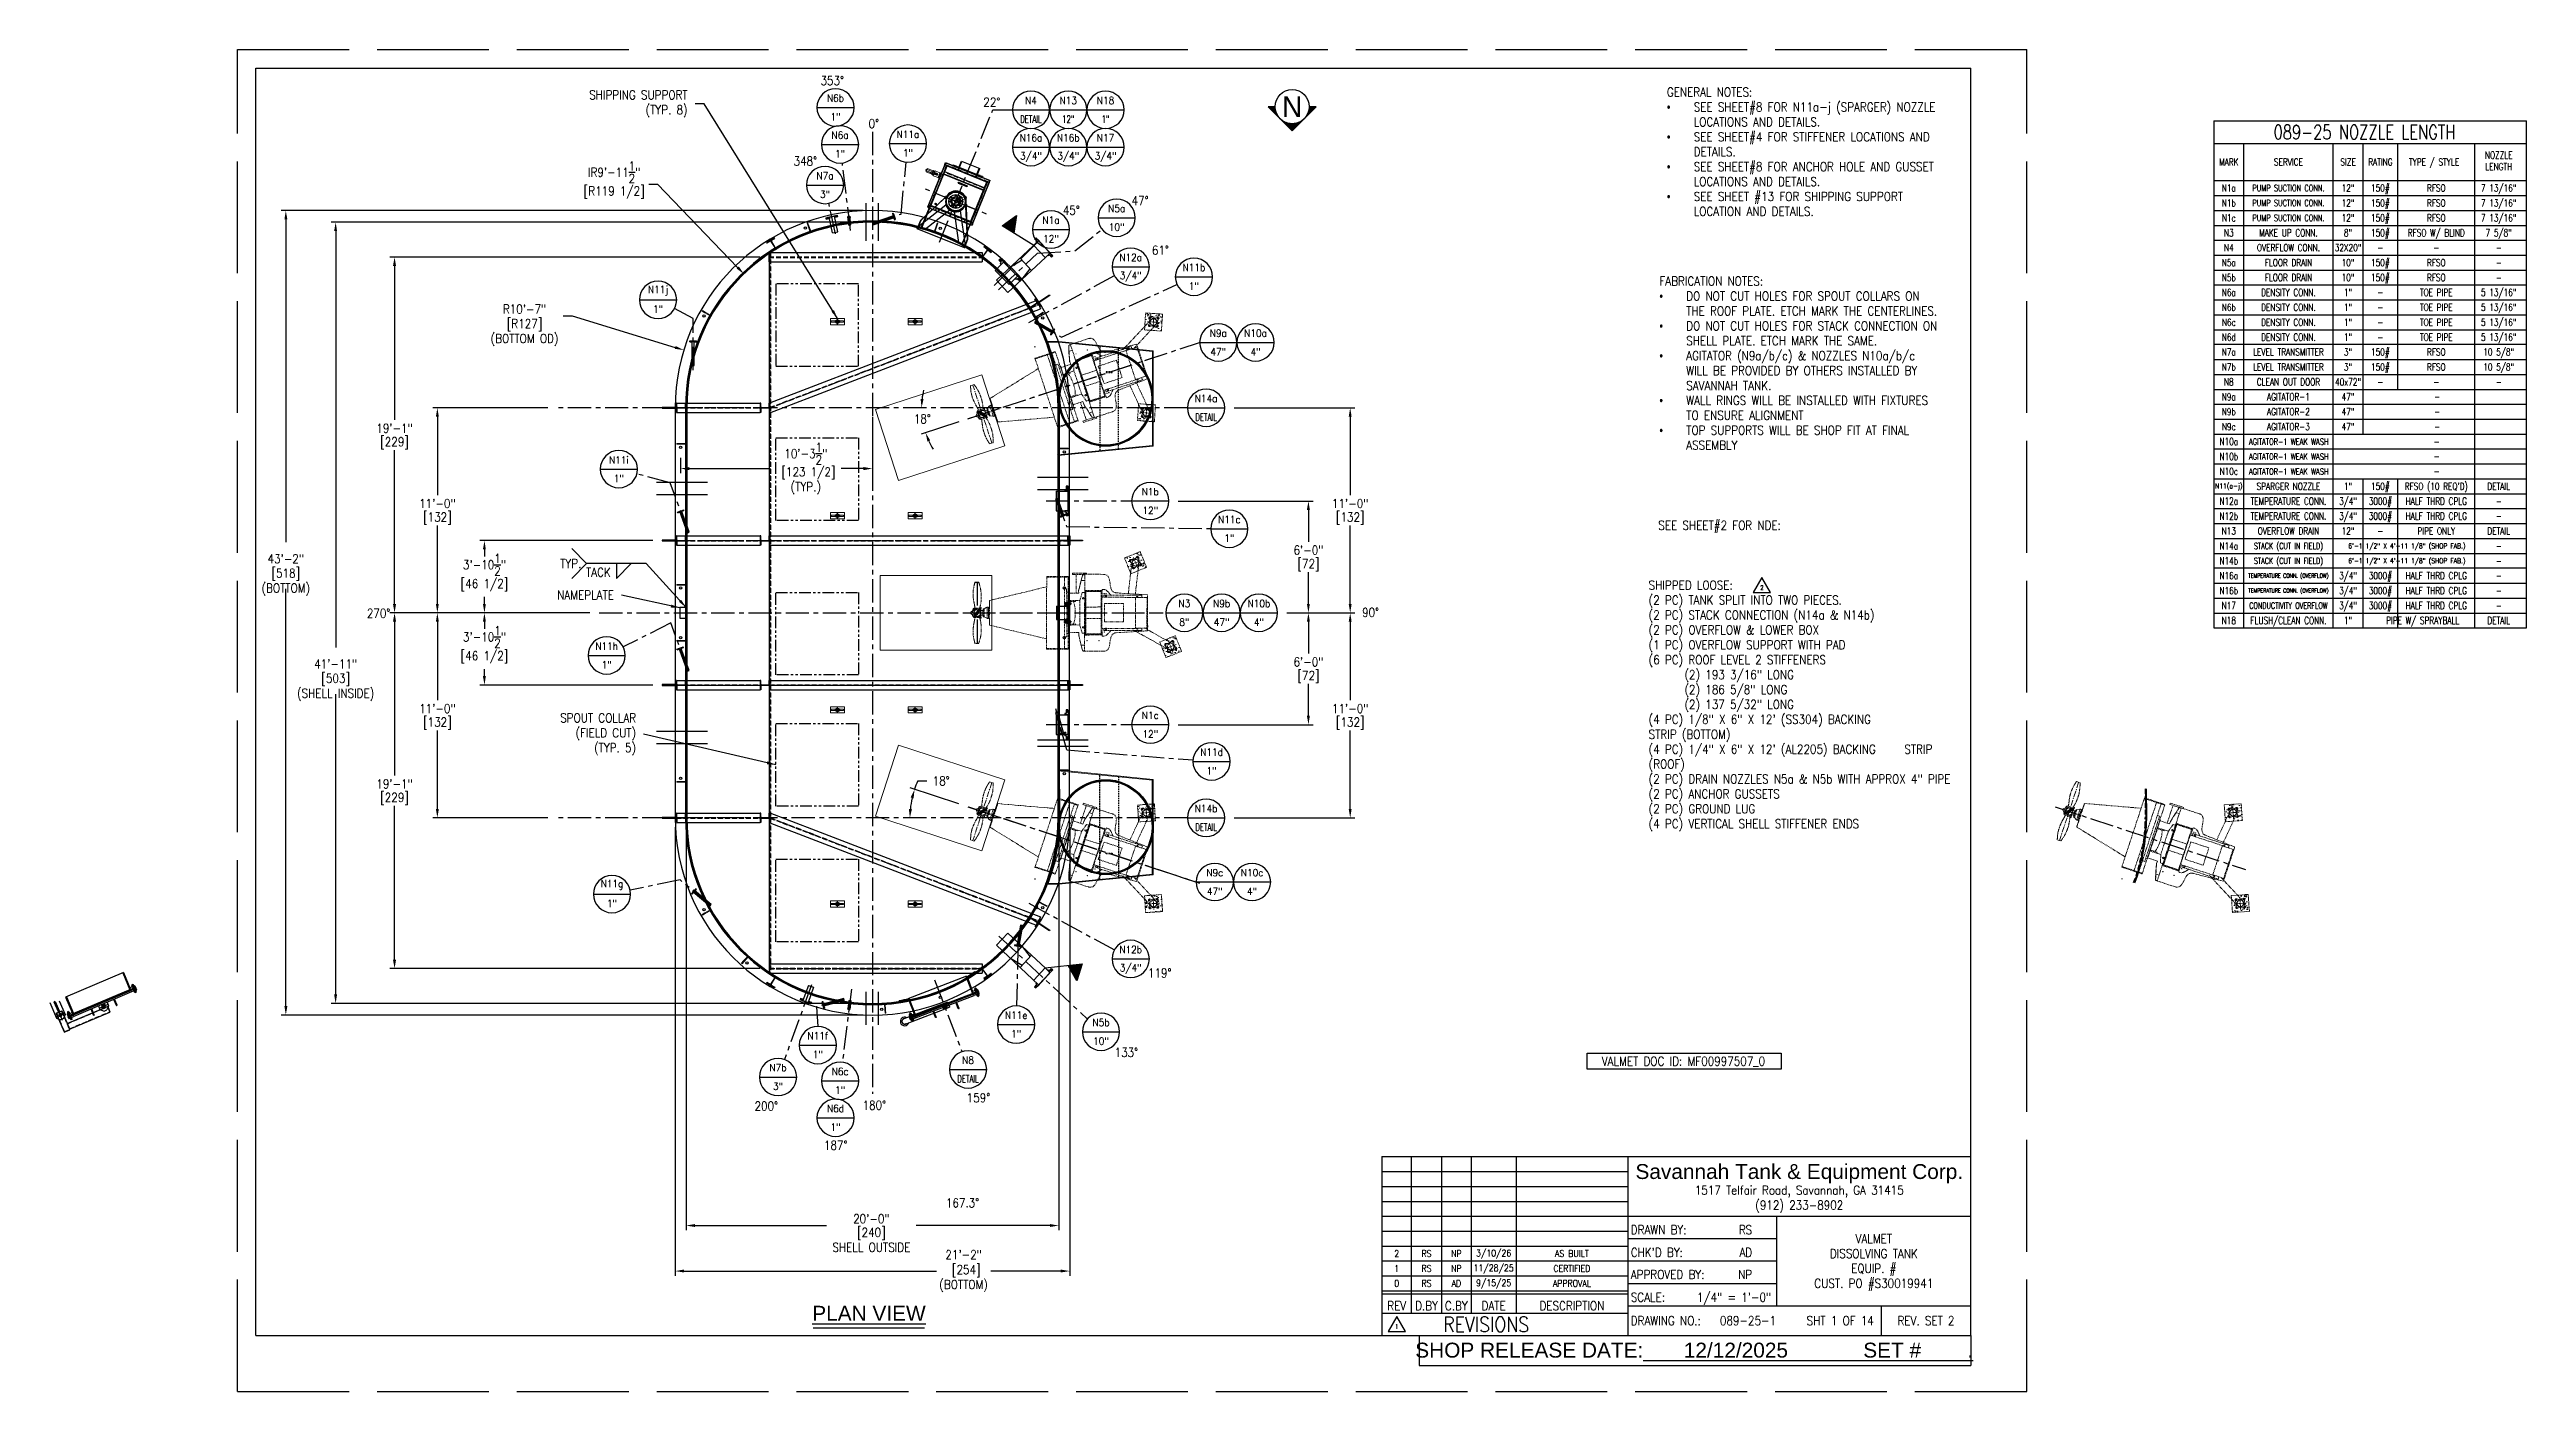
# Model space of a CAD drawing. Extents: x -1889 to 1438, y -977 to 1122.
# Drawn here: x -157 to 1438, y 36 to 900 of the extents above; entities that cross this region are included whole.
import ezdxf
from ezdxf.enums import TextEntityAlignment as Align

# ---------------------------------------------------------------- set-up
doc = ezdxf.new("R2010")
doc.units = 0
doc.header["$LTSCALE"] = 12
doc.header["$MEASUREMENT"] = 0
doc.header["$PDMODE"] = 33
doc.header["$PDSIZE"] = -0.5
for name, pattern in [('AM_ISO02W050', [7.5, 6, -1.5]), ('CENTER', [2, 1.25, -0.25, 0.25, -0.25]), ('HIDDEN', [0.375, 0.25, -0.125]), ('PHANTOM2', [1.25, 0.625, -0.125, 0.125, -0.125, 0.125, -0.125])]:
    doc.linetypes.add(name, pattern=pattern)
doc.layers.get('0').update_dxf_attribs({"linetype": 'CONTINUOUS'})
doc.layers.get('Defpoints').update_dxf_attribs({"linetype": 'CONTINUOUS'})
for name, color, linetype in [('1 PIPE', 7, 'CONTINUOUS'), ('1-150-RFSO', 14, 'CONTINUOUS'), ('1.25x1.25x.25', 34, 'CONTINUOUS'), ('10 PIPE', 7, 'CONTINUOUS'), ('10-150-RFSO', 14, 'CONTINUOUS'), ('11-2 PIPE', 7, 'CONTINUOUS'), ('12 PIPE', 7, 'CONTINUOUS'), ('12-150-RFSO', 14, 'CONTINUOUS'), ('2 PIPE', 7, 'CONTINUOUS'), ('3 PIPE', 7, 'CONTINUOUS'), ('3-150-RFSO', 14, 'CONTINUOUS'), ('3-4-10NC-HHBOLT', 32, 'CONTINUOUS'), ('3-4-10NC-HHNUT', 32, 'CONTINUOUS'), ('3-4-THRDCPLG', 14, 'CONTINUOUS'), ('4T-150-RFSO', 14, 'CONTINUOUS'), ('6X20', 3, 'CONTINUOUS'), ('8 PIPE', 7, 'CONTINUOUS'), ('8-150-BLIND', 14, 'CONTINUOUS'), ('8-150-RFSO', 14, 'CONTINUOUS'), ('ARM', 3, 'CONTINUOUS'), ('CENTER', 6, 'CENTER'), ('COVER', 3, 'CONTINUOUS'), ('DIM', 1, 'CONTINUOUS'), ('EXTERNALS', 3, 'CONTINUOUS'), ('FLG', 2, 'CONTINUOUS'), ('HANDLE', 2, 'CONTINUOUS'), ('HATCH', 11, 'CONTINUOUS'), ('muoto', 4, 'CONTINUOUS'), ('NAMEPLATE', 1, 'CONTINUOUS'), ('NECK', 242, 'CONTINUOUS'), ('PIVOT', 30, 'CONTINUOUS'), ('REPAD', 7, 'CONTINUOUS'), ('ROOF', 140, 'CONTINUOUS'), ('SHELL', 40, 'CONTINUOUS'), ('SHOP TAG', 11, 'CONTINUOUS'), ('stack conn.', 191, 'CONTINUOUS'), ('TEXT', 4, 'CONTINUOUS'), ('WASHER', 7, 'CONTINUOUS')]:
    doc.layers.add(name, color=color, linetype=linetype)
for name, color, linetype, lineweight in [('AM_0', 7, 'CONTINUOUS', 30), ('AM_11', 92, 'PHANTOM2', 25), ('AM_3', 6, 'HIDDEN', 25), ('AM_7', 142, 'CENTER', 25), ('Equipment-AM_0', 7, 'CONTINUOUS', 50), ('Equipment-AM_11', 92, 'PHANTOM2', 25), ('Equipment-AM_2', 5, 'CONTINUOUS', 50), ('Equipment-AM_3', 6, 'HIDDEN', 25), ('Process-AM_7', 142, 'CENTER', 25)]:
    doc.layers.add(name, color=color, linetype=linetype, lineweight=lineweight)
doc.styles.add('GOTHICE', font='gothice', dxfattribs={"height": 3})
doc.styles.add('ROMANS', font='ROMANS.shx', dxfattribs={"width": 0.85, "height": 5.76})
doc.styles.get("Standard").update_dxf_attribs({"font": 'sanss___.ttf'})
doc.dimstyles.get("Standard").update_dxf_attribs({"dimtxt": 0.18, "dimasz": 0.18, "dimexe": 0.18, "dimexo": 0.0625, "dimgap": 0.09, "dimtad": 0, "dimtih": 1, "dimtoh": 1, "dimdec": 4, "dimzin": 0, "dimdsep": 46, "dimtxsty": 'Standard', "dimcen": 0.09, "dimadec": 0, "dimazin": 0, "dimtfac": 1, "dimtdec": 4, "dimtofl": 0, "dimtmove": 0, "dimatfit": 3, "dimfxl": 1, "dimtolj": 1, "dimtzin": 0, "dimarcsym": 0})

msp = doc.modelspace()

# ---------------------------------------------------------------- texts
at = {"layer": 'DIM', "style": 'ROMANS', "width": 0.85}
for s, p in [('353%%D', (346.9903, 879.98978)), ('22%%D', (449.73291, 866.1173)), ('0%%D', (373.7575, 852.32631)), ('348%%D', (329.69836, 828.14471)), ('47%%D', (545.1927, 802.61816)), ('61%%D', (558.30024, 770.81827)), ('TYP.', (178.63879, 569.03564)), ('270%%D', (54.88859, 537.02521)), ('90%%D', (693.59456, 537.60917)), ('159%%D', (441.1282, 225.06087)), ('200%%D', (304.51224, 219.7524)), ('180%%D', (374.05451, 220.29166)), ('187%%D', (349.20342, 194.54664)), ('167.3%%D', (430.8644, 157.42005))]:
    msp.add_text(s, height=5.76, dxfattribs=at).set_placement(p, align=Align.MIDDLE_CENTER)
at = {"layer": 'DIM', "style": 'GOTHICE'}
msp.add_text('N', height=13.43969, dxfattribs=at).set_placement((643.10809, 863.20439), align=Align.MIDDLE)
at = {"layer": 'DIM', "style": 'ROMANS', "width": 0.85}
msp.add_text('TACK', height=5.76, dxfattribs=at).set_placement((188.47873, 560.60016))
for s, p in [('119%%D', (557.8376, 305.45729)), ('133%%D', (536.36337, 254.30105))]:
    msp.add_text(s, height=5.76, rotation=359.9, dxfattribs=at).set_placement(p, align=Align.MIDDLE_CENTER)
at = {"layer": 'DIM', "char_height": 5.76, "attachment_point": 6, "style": 'ROMANS'}
for s, insert in [('SHIPPING SUPPORT\\P(TYP. 8)', (253.88129, 865.05152)), ('NAMEPLATE', (206.44535, 548.77312)), ('SPOUT COLLAR\\P(FIELD CUT)\\P(TYP. 5)', (220.73247, 459.10055))]:
    msp.add_mtext(s, dxfattribs=dict(at, insert=insert))
at = {"layer": 'SHELL', "style": 'ROMANS', "width": 0.85}
msp.add_text('45%%D', height=5.76, dxfattribs=at).set_placement((500.92251, 796.51158), align=Align.MIDDLE_CENTER)
at = {"layer": 'SHOP TAG'}
msp.add_text('SHOP RELEASE DATE:%%U       12/12/2025             SET #        .', height=9.6, dxfattribs=at).set_placement((901.97319, 62.60899), align=Align.MIDDLE_CENTER)
at = {"layer": 'TEXT', "style": 'ROMANS'}
for s, height, width, p in [('089-25 NOZZLE LENGTH', 9.216, 0.75, (1333.47086, 846.80632)), ('MARK', 4.608, 0.75, (1246.14139, 827.60632)), ('SERVICE', 4.608, 0.75, (1284.54139, 827.60632)), ('SIZE', 4.608, 0.75, (1322.94139, 827.60632)), ('RATING', 4.608, 0.75, (1343.73455, 827.60632)), ('TYPE / STYLE', 4.608, 0.75, (1378.30461, 827.60632)), ('NOZZLE', 4.608, 0.75, (1419.93755, 832.02232)), ('150#', 4.608, 0.75, (1343.73455, 810.80632)), ('7 13/16"', 4.608, 0.75, (1419.93755, 810.80632)), ('LENGTH', 4.608, 0.75, (1419.93755, 824.56175)), ('PUMP SUCTION CONN.', 4.1472, 0.75, (1284.54139, 801.20632)), ('PUMP SUCTION CONN.', 4.1472, 0.75, (1284.56293, 810.79136)), ('12"', 4.608, 0.75, (1322.94139, 810.80632)), ('12"', 4.608, 0.75, (1322.94139, 801.20632)), ('150#', 4.608, 0.75, (1343.73455, 801.20632)), ('RFSO', 4.608, 0.75, (1379.71712, 810.80632)), ('RFSO', 4.608, 0.75, (1379.71712, 801.20632)), ('7 13/16"', 4.608, 0.75, (1419.93755, 801.20632)), ('PUMP SUCTION CONN.', 4.1472, 0.75, (1284.54139, 791.60632)), ('MAKE UP CONN.', 4.608, 0.75, (1284.54139, 782.00632)), ('12"', 4.608, 0.75, (1322.94139, 791.60632)), ('8"', 4.608, 0.75, (1322.94139, 782.00632)), ('150#', 4.608, 0.75, (1343.73455, 791.60632)), ('150#', 4.608, 0.75, (1343.73455, 782.00632)), ('RFSO W/ BLIND', 4.608, 0.75, (1379.71712, 782.00632)), ('RFSO', 4.608, 0.75, (1379.71712, 791.60632)), ('7 13/16"', 4.608, 0.75, (1419.93755, 791.60632)), ('7 5/8"', 4.608, 0.75, (1419.93755, 782.00632)), ('OVERFLOW CONN.', 4.608, 0.75, (1284.54139, 772.40632)), ('32X20"', 4.608, 0.75, (1322.94139, 772.40632)), ('150#', 4.608, 0.75, (1343.73455, 762.80632)), ('-', 4.608, 0.75, (1343.73455, 772.40632)), ('-', 4.608, 0.75, (1379.71712, 772.40632)), ('-', 4.608, 0.75, (1419.93755, 772.40632)), ('FLOOR DRAIN', 4.608, 0.75, (1284.54139, 762.80632)), ('FLOOR DRAIN', 4.608, 0.75, (1284.54139, 753.20632)), ('10"', 4.608, 0.75, (1322.94139, 762.80632)), ('10"', 4.608, 0.75, (1322.94139, 753.20632)), ('150#', 4.608, 0.75, (1343.73455, 753.20632)), ('RFSO', 4.608, 0.75, (1379.71712, 762.80632)), ('RFSO', 4.608, 0.75, (1379.71712, 753.20632)), ('-', 4.608, 0.75, (1419.93755, 762.80632)), ('-', 4.608, 0.75, (1419.93755, 753.20632)), ('DENSITY CONN.', 4.608, 0.75, (1284.54139, 743.60632)), ('DENSITY CONN.', 4.608, 0.75, (1284.54139, 734.00632)), ('1"', 4.608, 0.75, (1322.94139, 743.60632)), ('1"', 4.608, 0.75, (1322.94139, 734.00632)), ('-', 4.608, 0.75, (1343.73455, 743.60632)), ('-', 4.608, 0.75, (1343.73455, 734.00632)), ('TOE PIPE', 4.608, 0.75, (1379.71712, 743.60632)), ('TOE PIPE', 4.608, 0.75, (1379.71712, 734.00632)), ('5 13/16"', 4.608, 0.75, (1419.93755, 743.60632)), ('5 13/16"', 4.608, 0.75, (1419.93755, 734.00632)), ('DENSITY CONN.', 4.608, 0.75, (1284.54139, 724.40632)), ('1"', 4.608, 0.75, (1322.94139, 724.40632)), ('-', 4.608, 0.75, (1343.73455, 724.40632)), ('TOE PIPE', 4.608, 0.75, (1379.71712, 724.40632)), ('5 13/16"', 4.608, 0.75, (1419.93755, 724.40632)), ('5 13/16"', 4.608, 0.75, (1419.93755, 714.80632)), ('LEVEL TRANSMITTER', 4.608, 0.75, (1284.54139, 705.20632)), ('DENSITY CONN.', 4.608, 0.75, (1284.54139, 714.80632)), ('3"', 4.608, 0.75, (1322.94139, 705.20632)), ('1"', 4.608, 0.75, (1322.94139, 714.80632)), ('150#', 4.608, 0.75, (1343.73455, 705.20632)), ('-', 4.608, 0.75, (1343.73455, 714.80632)), ('TOE PIPE', 4.608, 0.75, (1379.71712, 714.80632)), ('RFSO', 4.608, 0.75, (1379.71712, 705.20632)), ('10 5/8"', 4.608, 0.75, (1419.93755, 705.20632)), ('LEVEL TRANSMITTER', 4.608, 0.75, (1284.54139, 695.60632)), ('CLEAN OUT DOOR', 4.608, 0.75, (1284.54139, 686.00632)), ('40x72"', 4.608, 0.75, (1322.94139, 686.00632)), ('3"', 4.608, 0.75, (1322.94139, 695.60632)), ('150#', 4.608, 0.75, (1343.73455, 695.60632)), ('RFSO', 4.608, 0.75, (1379.71712, 695.60632)), ('10 5/8"', 4.608, 0.75, (1419.93755, 695.60632)), ('AGITATOR-1', 4.608, 0.75, (1284.54139, 676.40632)), ('47"', 4.608, 0.75, (1322.94139, 676.40632)), ('-', 4.608, 0.75, (1343.73455, 686.00632)), ('-', 4.608, 0.75, (1379.71712, 686.00632)), ('-', 4.608, 0.75, (1380.34185, 676.40632)), ('-', 4.608, 0.75, (1419.93755, 686.00632)), ('AGITATOR-2', 4.608, 0.75, (1284.54139, 666.80632)), ('AGITATOR-3', 4.608, 0.75, (1284.54139, 657.20632)), ('47"', 4.608, 0.75, (1322.94139, 666.80632)), ('47"', 4.608, 0.75, (1322.94139, 657.20632)), ('-', 4.608, 0.75, (1380.34185, 666.80632)), ('-', 4.608, 0.75, (1380.34185, 657.20632)), ('AGITATOR-1 WEAK WASH', 3.9322702, 0.75, (1284.74088, 647.50705)), ('AGITATOR-1 WEAK WASH', 3.9322702, 0.75, (1284.74088, 637.90705)), ('-', 4.608, 0.75, (1379.94102, 647.60632)), ('AGITATOR-1 WEAK WASH', 3.9322702, 0.75, (1284.74088, 628.30705)), ('150#', 4.608, 0.75, (1343.73455, 618.80632)), ("RFSO (10 REQ'D)", 4.608, 0.75, (1379.71712, 618.80632)), ('-', 4.608, 0.75, (1379.94102, 638.00632)), ('-', 4.608, 0.75, (1379.94102, 628.40632)), ('TEMPERATURE CONN.', 4.608, 0.75, (1284.54139, 609.20632)), ('SPARGER NOZZLE', 4.608, 0.75, (1284.54139, 618.80632)), ('3/4"', 4.608, 0.75, (1322.94139, 609.20632)), ('1"', 4.608, 0.75, (1322.94139, 618.80632)), ('3000#', 4.608, 0.75, (1343.73455, 609.20632)), ('HALF THRD CPLG', 4.608, 0.75, (1379.71712, 609.20632)), ('DETAIL', 4.608, 0.75, (1419.93755, 618.80632)), ('-', 4.608, 0.75, (1419.93755, 609.20632)), ('TEMPERATURE CONN.', 4.608, 0.75, (1284.54139, 599.60632)), ('OVERFLOW DRAIN', 4.608, 0.75, (1284.54139, 590.00632)), ('3/4"', 4.608, 0.75, (1322.94139, 599.60632)), ('12"', 4.608, 0.75, (1322.94139, 590.00632)), ('3000#', 4.608, 0.75, (1343.73455, 599.60632)), ('HALF THRD CPLG', 4.608, 0.75, (1379.71712, 599.60632)), ('PIPE ONLY', 4.608, 0.75, (1379.71712, 590.00632)), ('DETAIL', 4.608, 0.75, (1419.93755, 590.00632)), ('-', 4.608, 0.75, (1419.93755, 599.60632)), ('STACK (CUT IN FIELD)', 4.0236187, 0.75, (1284.57772, 580.40526)), ('6\'-1 1/2" X 4\'-11 1/8" (SHOP FAB.)', 3.2256, 0.75, (1360.80244, 580.40632)), ('-', 4.608, 0.75, (1343.73455, 590.00632)), ('-', 4.608, 0.75, (1419.93755, 580.40632)), ('TEMPERATURE CONN. (OVERFLOW)', 2.58048, 0.75, (1284.55274, 561.24923)), ('STACK (CUT IN FIELD)', 4.0236187, 0.75, (1284.57772, 570.80526)), ('3/4"', 4.608, 0.75, (1322.94139, 561.20632)), ('6\'-1 1/2" X 4\'-11 1/8" (SHOP FAB.)', 3.2256, 0.75, (1360.80244, 570.80632)), ('3000#', 4.608, 0.75, (1343.73455, 561.20632)), ('HALF THRD CPLG', 4.608, 0.75, (1379.71712, 561.20632)), ('-', 4.608, 0.75, (1419.93755, 570.80632)), ('-', 4.608, 0.75, (1419.93755, 561.20632)), ('2', 2.88, 0.85, (945.54843, 553.57929)), ('CONDUCTIVITY OVERFLOW', 4.0236187, 0.75, (1284.54139, 542.00632)), ('TEMPERATURE CONN. (OVERFLOW)', 2.58048, 0.75, (1284.55274, 551.64923)), ('3/4"', 4.608, 0.75, (1322.94139, 551.60632)), ('3/4"', 4.608, 0.75, (1322.94139, 542.00632)), ('3000#', 4.608, 0.75, (1343.73455, 551.60632)), ('3000#', 4.608, 0.75, (1343.73455, 542.00632)), ('HALF THRD CPLG', 4.608, 0.75, (1379.71712, 551.60632)), ('HALF THRD CPLG', 4.608, 0.75, (1379.71712, 542.00632)), ('-', 4.608, 0.75, (1419.93755, 551.60632)), ('FLUSH/CLEAN CONN.', 4.608, 0.75, (1284.54139, 532.40632)), ('1"', 4.608, 0.75, (1322.94139, 532.40632)), ('PIPE W/ SPRAYBALL', 4.608, 0.75, (1370.96182, 532.40632)), ('DETAIL', 4.608, 0.75, (1419.93755, 532.40632)), ('-', 4.608, 0.75, (1419.93755, 542.00632)), ('VALMET DOC ID: MF00997507_0', 5.76, 0.85, (895.00889, 248.621)), ('1517 Telfair Road, Savannah, GA 31415', 5.76, 0.85, (969.6, 165.6)), ('(912) 233-8902', 5.76, 0.85, (969.6, 156)), ('DISSOLVING TANK', 5.76, 0.85, (1017.6, 124.8)), ('VALMET', 5.76, 0.85, (1017.6, 134.4)), ('EQUIP. #', 5.76, 0.85, (1017.6, 115.2)), ('CUST. PO #S30019941', 5.76, 0.85, (1017.6, 105.6)), ('REVISIONS', 9.6, 0.85, (768.03486, 79.2)), ('REV. SET 2', 5.76, 0.85, (1051.2, 81.6)), ('1', 2.88, 0.85, (710.43486, 77.80148))]:
    msp.add_text(s, height=height, dxfattribs=dict(at, width=width)).set_placement(p, align=Align.MIDDLE_CENTER)
for s, height, width, p in [('N1a', 4.608, 0.75, (1246.14139, 810.80632)), ('N1b', 4.608, 0.75, (1246.14139, 801.20632)), ('N1c', 4.608, 0.75, (1246.14139, 791.60632)), ('N3', 4.608, 0.75, (1246.14139, 782.00632)), ('N4', 4.608, 0.75, (1246.14139, 772.40632)), ('N5a', 4.608, 0.75, (1246.14139, 762.80632)), ('N5b', 4.608, 0.75, (1246.14139, 753.20632)), ('N6a', 4.608, 0.75, (1246.14139, 743.60632)), ('N6b', 4.608, 0.75, (1246.14139, 734.00632)), ('N6c', 4.608, 0.75, (1246.14139, 724.40632)), ('N6d', 4.608, 0.75, (1246.14139, 714.80632)), ('N7a', 4.608, 0.75, (1246.14139, 705.20632)), ('N7b', 4.608, 0.75, (1246.14139, 695.60632)), ('N8', 4.608, 0.75, (1246.14139, 686.00632)), ('N9a', 4.608, 0.75, (1246.14139, 676.40632)), ('N9b', 4.608, 0.75, (1246.14139, 666.80632)), ('N9c', 4.608, 0.75, (1246.14139, 657.20632)), ('N10a', 4.608, 0.75, (1246.14139, 647.60632)), ('N10b', 4.608, 0.75, (1246.14139, 638.00632)), ('N10c', 4.608, 0.75, (1246.14139, 628.40632)), ('N11(a-j)', 3.2256, 0.75, (1246.14139, 618.80632)), ('N12a', 4.608, 0.75, (1246.14139, 609.20632)), ('N12b', 4.608, 0.75, (1246.14139, 599.60632)), ('N13', 4.608, 0.75, (1246.14139, 590.00632)), ('N14a', 4.608, 0.75, (1246.14139, 580.40632)), ('N14b', 4.608, 0.75, (1246.14139, 570.80632)), ('N16a', 4.608, 0.75, (1246.14139, 561.20632)), ('N16b', 4.608, 0.75, (1246.14139, 551.60632)), ('N17', 4.608, 0.75, (1246.14139, 542.00632)), ('N18', 4.608, 0.75, (1246.14139, 532.40632)), ('3/10/26', 4.32, 0.85, (772.83486, 124.8)), ('2', 4.32, 0.85, (710.43486, 124.8)), ('1', 4.32, 0.85, (710.43486, 115.2)), ('RS', 4.32, 0.85, (729.63486, 124.8)), ('RS', 4.32, 0.85, (729.63486, 115.2)), ('NP', 4.32, 0.85, (748.83486, 124.8)), ('NP', 4.32, 0.85, (748.83486, 115.2)), ('11/28/25', 4.32, 0.85, (772.83486, 115.2)), ('CERTIFIED', 4.32, 0.85, (823.21743, 115.2)), ('AS BUILT', 4.32, 0.85, (823.21743, 124.8)), ('0', 4.32, 0.85, (710.43486, 105.6)), ('RS', 4.32, 0.85, (729.63486, 105.6)), ('AD', 4.32, 0.85, (748.83486, 105.6)), ('9/15/25', 4.32, 0.85, (772.83486, 105.6)), ('APPROVAL', 4.32, 0.85, (823.21743, 105.6)), ('REV', 5.76, 0.85, (710.43486, 91.2)), ('D.BY', 5.76, 0.85, (729.63486, 91.2)), ('C.BY', 5.76, 0.85, (748.83486, 91.2)), ('DATE', 5.76, 0.85, (772.83486, 91.2)), ('DESCRIPTION', 5.76, 0.85, (823.21743, 91.2))]:
    msp.add_text(s, height=height, dxfattribs=dict(at, width=width)).set_placement(p, align=Align.MIDDLE)
at = {"layer": 'TEXT'}
for s, p in [('Savannah Tank & Equipment Corp.', (969.6, 177.6)), ('%%UPLAN VIEW', (370.64919, 86.34023))]:
    msp.add_text(s, height=9.6, dxfattribs=at).set_placement(p, align=Align.MIDDLE_CENTER)
at = {"layer": 'TEXT', "style": 'ROMANS', "width": 0.85}
for s, p in [("CHK'D BY:", (861.12, 125.51902)), ('DRAWN BY:', (861.12, 140.09634)), ('APPROVED BY:', (861.12, 111.29634)), ('SCALE:', (861.12, 96.63941)), ('SCALE:', (861.12, 96.63729)), ('DRAWING NO.:', (861.12, 81.6)), ('089-25-1', (918.51407, 81.6))]:
    msp.add_text(s, height=5.76, dxfattribs=at).set_placement(p, align=Align.MIDDLE_LEFT)
for s, p in [('AD', (939.27187, 125.51902)), ('RS', (939.27187, 140.09634)), ('NP', (939.27187, 111.29634)), ('1/4" = 1\'-0"', (951.50788, 96.63729)), ('SHT 1 OF 14', (1017.59405, 81.6))]:
    msp.add_text(s, height=5.76, dxfattribs=at).set_placement(p, align=Align.MIDDLE_RIGHT)
at = {"layer": 'TEXT', "char_height": 5.76, "attachment_point": 2, "style": 'ROMANS'}
for s, insert, width in [('\\pxql;GENERAL NOTES:\\P\\pi-3,l3,t3;{\\fSymbol|b0|i0|c2|p18;·^I}SEE SHEET#8 FOR N11a-j (SPARGER) NOZZLE LOCATIONS AND DETAILS.\\P{\\fSymbol|b0|i0|c2|p18;·^I}SEE SHEET#4 FOR STIFFENER LOCATIONS AND DETAILS.\\P{\\fSymbol|b0|i0|c2|p18;·^I}SEE SHEET#8 FOR ANCHOR HOLE AND GUSSET LOCATIONS AND DETAILS.\\P{\\fSymbol|b0|i0|c2|p18;·^I}SEE SHEET #13 FOR SHIPPING SUPPORT LOCATION AND DETAILS.', (974.40321, 875.47234), 180.0993788), ('\\pxql;FABRICATION NOTES:\\P\\pi-3,l3,t3;{\\fSymbol|b0|i0|c2|p18;·^I}DO NOT CUT HOLES FOR SPOUT COLLARS ON THE ROOF PLATE. ETCH MARK THE CENTERLINES.\\P{\\fSymbol|b0|i0|c2|p18;·^I}DO NOT CUT HOLES FOR STACK CONNECTION ON SHELL PLATE. ETCH MARK THE SAME.\\P{\\fSymbol|b0|i0|c2|p18;·^I}AGITATOR (N9a/b/c) & NOZZLES N10a/b/c WILL BE PROVIDED BY OTHERS INSTALLED BY SAVANNAH TANK.\\P{\\fSymbol|b0|i0|c2|p18;·^I}WALL RINGS WILL BE INSTALLED WITH FIXTURES TO ENSURE ALIGNMENT\\P{\\fSymbol|b0|i0|c2|p18;·^I}TOP SUPPORTS WILL BE SHOP FIT AT FINAL ASSEMBLY', (969.6, 753.76304), 180.0993788), ('\\pxql;SEE SHEET#2 FOR NDE:', (968.89884, 596.56166), 180.0993788), ('\\pxql;SHIPPED LOOSE:\\P(2 PC) TANK SPLIT INTO TWO PIECES.\\P(2 PC) STACK CONNECTION (N14a & N14b)\\P(2 PC) OVERFLOW & LOWER BOX\\P(1 PC) OVERFLOW SUPPORT WITH PAD\\P(6 PC) ROOF LEVEL 2 STIFFENERS\\P^I(2) 193 3/16" LONG\\P^I(2) 186 5/8" LONG\\P^I(2) 137 5/32" LONG\\P(4 PC) 1/8" X 6" X 12\' (SS304) BACKING ^I STRIP (BOTTOM)\\P(4 PC) 1/4" X 6" X 12\' (AL2205) BACKING ^I STRIP (ROOF)\\P(2 PC) DRAIN NOZZLES N5a & N5b WITH APPROX 4" PIPE\\P(2 PC) ANCHOR GUSSETS\\P(2 PC) GROUND LUG\\P(4 PC) VERTICAL SHELL STIFFENER ENDS', (969.6, 558.02104), 193.9531601)]:
    msp.add_mtext(s, dxfattribs=dict(at, insert=insert, width=width))

# ---------------------------------------------------------------- blocks, each defined once
blk = doc.blocks.new('*X42')
at = {"color": 0}
for p, q in [((453.46, 518.32), (453.84, 518.32)), ((453.54, 518.4), (453.88, 518.4)), ((453.62, 518.48), (453.92, 518.48)), ((453.7, 518.56), (453.97, 518.56)), ((453.78, 518.64), (454.02, 518.64)), ((453.86, 518.72), (454.06, 518.72)), ((453.94, 518.8), (454.11, 518.8)), ((454.02, 518.88), (454.17, 518.88)), ((454.1, 518.96), (454.22, 518.96)), ((454.18, 519.04), (454.28, 519.04)), ((454.26, 519.12), (454.34, 519.12)), ((454.34, 519.2), (454.4, 519.2)), ((454.42, 519.28), (454.46, 519.28)), ((454.5, 519.36), (454.53, 519.36)), ((454.58, 519.44), (454.6, 519.44)), ((454.66, 519.52), (454.67, 519.52)), ((455.06, 519.92), (455.07, 519.92)), ((455.14, 520), (455.16, 520)), ((455.22, 520.08), (455.25, 520.08)), ((455.3, 520.16), (455.35, 520.16)), ((455.38, 520.24), (455.46, 520.24)), ((455.46, 520.32), (455.57, 520.32)), ((455.54, 520.4), (455.69, 520.4)), ((455.62, 520.48), (455.81, 520.48)), ((455.7, 520.56), (455.94, 520.56)), ((455.78, 520.64), (456.08, 520.64)), ((455.86, 520.72), (456.23, 520.72)), ((455.94, 520.8), (456.39, 520.8)), ((456.02, 520.88), (456.57, 520.88)), ((456.1, 520.96), (456.77, 520.96)), ((456.18, 521.04), (456.99, 521.04)), ((456.26, 521.12), (457.25, 521.12)), ((456.34, 521.2), (457.57, 521.2)), ((456.42, 521.28), (458.04, 521.28)), ((456.5, 521.36), (460.97, 521.36)), ((456.58, 521.44), (460.89, 521.44)), ((456.66, 521.52), (460.81, 521.52)), ((456.74, 521.6), (460.73, 521.6)), ((456.82, 521.68), (460.65, 521.68)), ((456.9, 521.76), (460.57, 521.76)), ((456.98, 521.84), (460.49, 521.84)), ((457.06, 521.92), (460.41, 521.92)), ((457.14, 522), (460.33, 522)), ((457.22, 522.08), (460.25, 522.08)), ((457.3, 522.16), (460.17, 522.16)), ((457.38, 522.24), (460.09, 522.24)), ((457.46, 522.32), (460.01, 522.32)), ((457.54, 522.4), (459.93, 522.4)), ((457.62, 522.48), (459.85, 522.48)), ((457.7, 522.56), (459.77, 522.56)), ((457.78, 522.64), (459.69, 522.64)), ((457.86, 522.72), (459.61, 522.72)), ((457.94, 522.8), (459.53, 522.8)), ((458.02, 522.88), (459.45, 522.88)), ((458.1, 522.96), (459.37, 522.96)), ((458.18, 523.04), (459.29, 523.04)), ((458.26, 523.12), (459.21, 523.12)), ((458.34, 523.2), (459.13, 523.2)), ((458.42, 523.28), (459.05, 523.28)), ((458.5, 523.36), (458.97, 523.36)), ((458.58, 523.44), (458.89, 523.44)), ((458.66, 523.52), (458.81, 523.52)), ((459.43, 521.28), (461.05, 521.28)), ((459.9, 521.2), (461.13, 521.2)), ((460.22, 521.12), (461.21, 521.12)), ((460.48, 521.04), (461.29, 521.04)), ((460.7, 520.96), (461.37, 520.96)), ((460.9, 520.88), (461.45, 520.88)), ((461.08, 520.8), (461.53, 520.8)), ((461.24, 520.72), (461.61, 520.72)), ((461.39, 520.64), (461.69, 520.64)), ((461.53, 520.56), (461.77, 520.56)), ((461.66, 520.48), (461.85, 520.48)), ((461.78, 520.4), (461.93, 520.4)), ((461.9, 520.32), (462.01, 520.32)), ((462.01, 520.24), (462.09, 520.24)), ((462.12, 520.16), (462.17, 520.16)), ((462.22, 520.08), (462.25, 520.08)), ((462.31, 520), (462.33, 520)), ((462.4, 519.92), (462.41, 519.92)), ((462.8, 519.52), (462.81, 519.52)), ((462.88, 519.44), (462.89, 519.44)), ((462.94, 519.36), (462.97, 519.36)), ((463.01, 519.28), (463.05, 519.28)), ((463.07, 519.2), (463.13, 519.2)), ((463.13, 519.12), (463.21, 519.12)), ((463.19, 519.04), (463.29, 519.04)), ((463.25, 518.96), (463.37, 518.96)), ((463.3, 518.88), (463.45, 518.88)), ((463.36, 518.8), (463.53, 518.8)), ((463.41, 518.72), (463.61, 518.72)), ((463.45, 518.64), (463.69, 518.64)), ((463.5, 518.56), (463.77, 518.56)), ((463.55, 518.48), (463.85, 518.48)), ((463.59, 518.4), (463.93, 518.4)), ((463.63, 518.32), (464.01, 518.32)), ((450.98, 515.84), (453.24, 515.84)), ((451.06, 515.92), (453.25, 515.92)), ((451.14, 516), (453.25, 516)), ((451.22, 516.08), (453.25, 516.08)), ((451.3, 516.16), (453.25, 516.16)), ((451.38, 516.24), (453.26, 516.24)), ((451.46, 516.32), (453.27, 516.32)), ((451.54, 516.4), (453.27, 516.4)), ((451.62, 516.48), (453.28, 516.48)), ((451.7, 516.56), (453.29, 516.56)), ((451.78, 516.64), (453.3, 516.64)), ((451.86, 516.72), (453.32, 516.72)), ((451.94, 516.8), (453.33, 516.8)), ((452.02, 516.88), (453.35, 516.88)), ((452.1, 516.96), (453.36, 516.96)), ((452.18, 517.04), (453.38, 517.04)), ((452.26, 517.12), (453.4, 517.12)), ((452.34, 517.2), (453.42, 517.2)), ((452.42, 517.28), (453.44, 517.28)), ((452.5, 517.36), (453.46, 517.36)), ((452.58, 517.44), (453.48, 517.44)), ((452.66, 517.52), (453.51, 517.52)), ((452.74, 517.6), (453.54, 517.6)), ((452.82, 517.68), (453.56, 517.68)), ((452.9, 517.76), (453.59, 517.76)), ((452.98, 517.84), (453.62, 517.84)), ((453.06, 517.92), (453.66, 517.92)), ((453.14, 518), (453.69, 518)), ((453.22, 518.08), (453.73, 518.08)), ((453.3, 518.16), (453.76, 518.16)), ((453.38, 518.24), (453.8, 518.24)), ((463.67, 518.24), (464.09, 518.24)), ((463.71, 518.16), (464.17, 518.16)), ((463.75, 518.08), (464.25, 518.08)), ((463.78, 518), (464.33, 518)), ((463.81, 517.92), (464.41, 517.92)), ((463.85, 517.84), (464.49, 517.84)), ((463.88, 517.76), (464.57, 517.76)), ((463.91, 517.68), (464.65, 517.68)), ((463.93, 517.6), (464.73, 517.6)), ((463.96, 517.52), (464.81, 517.52)), ((463.99, 517.44), (464.89, 517.44)), ((464.01, 517.36), (464.97, 517.36)), ((464.03, 517.28), (465.05, 517.28)), ((464.05, 517.2), (465.13, 517.2)), ((464.07, 517.12), (465.21, 517.12)), ((464.09, 517.04), (465.29, 517.04)), ((464.11, 516.96), (465.37, 516.96)), ((464.13, 516.88), (465.45, 516.88)), ((464.14, 516.8), (465.53, 516.8)), ((464.15, 516.72), (465.61, 516.72)), ((464.17, 516.64), (465.69, 516.64)), ((464.18, 516.56), (465.77, 516.56)), ((464.19, 516.48), (465.85, 516.48)), ((464.2, 516.4), (465.93, 516.4)), ((464.2, 516.32), (466.01, 516.32)), ((464.21, 516.24), (466.09, 516.24)), ((464.22, 516.16), (466.17, 516.16)), ((464.22, 516.08), (466.25, 516.08)), ((464.22, 516), (466.33, 516)), ((464.23, 515.92), (466.41, 515.92)), ((464.23, 515.84), (466.49, 515.84))]:
    blk.add_line(p, q, dxfattribs=at)
blk = doc.blocks.new('A$C43fa0972')
at = {"layer": 'Equipment-AM_11'}
for points in [[(-62.1, 158.7), (-9, 158.7), (-9, 211.8), (-62.1, 211.8)], [(-62.1, 112.6), (-9, 112.6), (-9, 59.5), (-62.1, 59.5)], [(-62.1, 13.1), (-9, 13.1), (-9, -39.9), (-62.1, -39.9)], [(-62.1, -71.3), (-9, -71.3), (-9, -124.4), (-62.1, -124.4)], [(-62.1, -158.7), (-9, -158.7), (-9, -211.8), (-62.1, -211.8)]]:
    blk.add_lwpolyline(points, close=True, dxfattribs=at)
blk = doc.blocks.new('A$C1b871768')
at = {"layer": '6X20'}
for p, q in [((-5.9, 3), (-6.2, 3)), ((-6.2, 3), (-6.2, -3)), ((-5.9, 0.4), (-5.9, 3)), ((-5.5, 0.1), (-0.8, 0.1)), ((-0.4, 3), (0, 3)), ((-0.4, 0.4), (-0.4, 3)), ((0, 3), (0, -3)), ((-5.9, -3), (-6.2, -3)), ((-5.9, -0.4), (-5.9, -3)), ((-5.5, -0.1), (-0.8, -0.1)), ((-0.4, -0.4), (-0.4, -3)), ((-0.4, -3), (0, -3))]:
    blk.add_line(p, q, dxfattribs=at)
for points in [[(-5.5, 0.1, -0.083285), (-5.6, 0.1, -0.09084), (-5.8, 0.2, -0.104065), (-5.8, 0.3, -0.115836), (-5.9, 0.4, -0.115836)], [(-0.8, 0.1, 0.083285), (-0.6, 0.1, 0.09084), (-0.5, 0.2, 0.104065), (-0.4, 0.3, 0.115836), (-0.4, 0.4, 0.115836)], [(-5.5, -0.1, 0.083285), (-5.6, -0.1, 0.09084), (-5.8, -0.2, 0.104065), (-5.8, -0.3, 0.115836), (-5.9, -0.4, 0.115836)], [(-0.8, -0.1, -0.083285), (-0.6, -0.1, -0.09084), (-0.5, -0.2, -0.104065), (-0.4, -0.3, -0.115836), (-0.4, -0.4, -0.115836)]]:
    blk.add_lwpolyline(points, format="xyb", dxfattribs=at)
at = {"layer": 'CENTER'}
blk.add_line((-7.2, 0), (1, 0), dxfattribs=at)
blk = doc.blocks.new('*U133')
at = {"layer": 'CENTER', "color": 0, "transparency": 16777216}
blk.add_line((-10.1, 0), (44.9, 0), dxfattribs=at)
blk = doc.blocks.new('A$C067614a1')
at = {"layer": '12 PIPE'}
for p, q in [((-1.7, 6.4), (-1.7, -6.4)), ((-1.7, 6.4), (5.9, 6.4)), ((5.9, 6.4), (5.9, -6.4)), ((-1.7, -6.4), (5.9, -6.4))]:
    blk.add_line(p, q, dxfattribs=at)
at = {"layer": '12-150-RFSO'}
for p, q in [((4.8, 7.2), (3.8, 7.2)), ((3.8, 7.2), (3.8, 6.4)), ((6, 6.4), (3.8, 6.4)), ((4.8, 9.5), (4.8, 7.2)), ((5.9, 9.5), (4.8, 9.5)), ((5.9, 9), (4.8, 9)), ((5.9, 8), (4.8, 8)), ((5.9, 9.5), (5.9, 7.5)), ((5.9, 7.5), (6, 7.5)), ((6, 7.5), (6, -7.5)), ((6, -6.4), (3.8, -6.4)), ((3.8, -6.4), (3.8, -7.2)), ((4.8, -7.2), (3.8, -7.2)), ((4.8, -7.2), (4.8, -9.5)), ((5.9, -8), (4.8, -8)), ((5.9, -9), (4.8, -9)), ((5.9, -9.5), (4.8, -9.5)), ((5.9, -7.5), (5.9, -9.5)), ((5.9, -7.5), (6, -7.5))]:
    blk.add_line(p, q, dxfattribs=at)
at = {"layer": 'CENTER'}
for p, q in [((6.2, 8.5), (4.5, 8.5)), ((6.2, -8.5), (4.5, -8.5))]:
    blk.add_line(p, q, dxfattribs=at)
at = {"layer": 'REPAD'}
for p, q in [((0, 10.9), (0.2, 10.9)), ((0, -10.9), (0.2, -10.9))]:
    blk.add_line(p, q, dxfattribs=at)
for points in [[(0.2, 6.4), (0.2, 10.9)], [(0.2, -6.4), (0.2, -10.9)]]:
    blk.add_lwpolyline(points, dxfattribs=at)
blk = doc.blocks.new('*U143')
at = {"layer": 'CENTER', "color": 0, "transparency": 16777216}
blk.add_line((-10.1, 0), (44.9, 0), dxfattribs=at)
blk = doc.blocks.new('A$C7E8F1151')
at = {"layer": 'AM_11', "lineweight": 18, "ltscale": 0.25}
h = blk.add_hatch(dxfattribs=at)
h.set_pattern_fill('AR-CONC', color=256, style=0)
h.set_pattern_definition([(50, (-256.126, -601.178), (7.1726, -0.62752), [0.75, -8.25]), (355, (-256.126, -601.178), (-1.387513, 7.52192), [0.6, -6.6]), (100.4514, (-255.528, -601.23), (5.78509, 6.8944), [0.6374, -7.01142]), (46.1842, (-256.126, -599.178), (10.67241, -1.65519), [1.125, -12.375]), (96.6356, (-255.236, -599.316), (9.34662, 9.74119), [0.9561, -10.51714]), (351.1842, (-256.126, -599.178), (9.34662, 9.74119), [0.9, -9.9]), (21, (-255.126, -599.678), (5.96907, -4.02619), [0.75, -8.25]), (326, (-255.126, -599.678), (2.433153, 7.2515), [0.6, -6.6]), (71.4514, (-254.6284, -600.013), (8.402224, 3.22531), [0.6374, -7.01142]), (37.5, (-256.1259, -601.1777), (0.1215986, 3.3289385), [0, -6.52, 0, -6.7, 0, -6.625]), (7.5, (-256.126, -601.1777), (2.630695, 3.944117), [0, -3.82, 0, -6.37, 0, -2.525]), (327.5, (-258.356, -601.1777), (5.338224, -0.225549), [0, -2.5, 0, -7.8, 0, -10.35]), (317.5, (-259.356, -601.1777), (5.831862, 1.00105), [0, -3.25, 0, -5.18, 0, -7.35])])
h.paths.add_polyline_path([(247.4, 65.6), (250.5, 71.2, 0.048096), (250.4, 71.5), (249.7, 73.1, -0.660247), (250.7, 74), (252.2, 73.4, 0.095714), (252.8, 73.2), (252.8, 73.1, -0.414201), (255.1, 70.9), (255.2, 70.9, 0.095714), (255.3, 70.2), (255.9, 68.7, -0.660247), (255, 67.8), (254, 68.2), (252.4, 65.4), (258.3, 65.4), (258.3, 76.3), (247.4, 76.3)])
h.paths.add_polyline_path([(255.6, 73.3, -1), (254.9, 73.3, -1)], flags=16)
h = blk.add_hatch(dxfattribs=at)
h.set_pattern_fill('AR-CONC', color=256, style=0)
h.set_pattern_definition([(50, (-256.126, -601.178), (7.1726, -0.62752), [0.75, -8.25]), (355, (-256.126, -601.178), (-1.38751, 7.52192), [0.6, -6.6]), (100.4514, (-255.528, -601.23), (5.78509, 6.8944), [0.6374, -7.01142]), (46.1842, (-256.126, -599.178), (10.67241, -1.65519), [1.125, -12.375]), (96.6356, (-255.236, -599.316), (9.34662, 9.74119), [0.9561, -10.51714]), (351.1842, (-256.126, -599.178), (9.34662, 9.74119), [0.9, -9.9]), (21, (-255.126, -599.678), (5.96907, -4.02619), [0.75, -8.25]), (326, (-255.126, -599.678), (2.43315, 7.2515), [0.6, -6.6]), (71.4514, (-254.6284, -600.013), (8.402224, 3.22531), [0.6374, -7.01142]), (37.5, (-256.1259, -601.1777), (0.1215986, 3.3289385), [0, -6.52, 0, -6.7, 0, -6.625]), (7.5, (-256.126, -601.1777), (2.630695, 3.944117), [0, -3.82, 0, -6.37, 0, -2.525]), (327.5, (-258.356, -601.1777), (5.338224, -0.225549), [0, -2.5, 0, -7.8, 0, -10.35]), (317.5, (-259.356, -601.1777), (5.831862, 1.00105), [0, -3.25, 0, -5.18, 0, -7.35])])
h.paths.add_polyline_path([(248.1, 6.8), (259, 6.8), (259, 17.7), (252.1, 17.7), (254.4, 14.8), (255.7, 15.4, -0.660247), (256.6, 14.4), (256, 12.9, 0.095714), (255.9, 12.3), (255.8, 12.3, -0.414172), (253.5, 10), (253.5, 9.9, 0.095714), (252.9, 9.8), (251.4, 9.2, -0.660247), (250.4, 10.1), (251, 11.6, 0.0164), (251.1, 11.7), (248.1, 15.4)])
h.paths.add_polyline_path([(255.6, 9.8, -1), (256.3, 9.8, -1)], flags=16)
for p, q in [((143.7, 80.5), (143.5, 79.9)), ((143.5, 79.9), (144.1, 78.4)), ((143.7, 80.5), (145.2, 81.1)), ((145.5, 81.8), (143.9, 77.7)), ((145.1, 78.9), (145.6, 80.1)), ((146.2, 81.5), (145.5, 81.8)), ((146.5, 82.3), (146.2, 81.6)), ((146.2, 81.6), (149.6, 80.3)), ((146.5, 82.3), (150.4, 80.7)), ((150.2, 80), (150.4, 79.9)), ((150.6, 80.2), (150.4, 79.9)), ((157.7, 83.1), (193.9, 77.6)), ((178.9, 40.6), (196.5, 84.2)), ((204, 80.6), (186.7, 37.9)), ((196.3, 83.7), (209.1, 78.6)), ((196.5, 84.2), (209.3, 79)), ((212.7, 79.7), (212.4, 78.9)), ((212.7, 79.7), (221.1, 76.4)), ((144.3, 77.6), (143.9, 77.7)), ((144.2, 76.7), (144.4, 77.1)), ((148.4, 75), (144.2, 76.7)), ((148.7, 75.6), (144.9, 77.2)), ((148.4, 75), (148.7, 75.6)), ((150.1, 76), (149, 76.4)), ((149.8, 78.4), (149.3, 77.2)), ((152, 79.6), (150.1, 74.8)), ((151.2, 78.7), (150.1, 79.1)), ((151.3, 78.7), (150.1, 75.9)), ((151.2, 78.7), (150.1, 76)), ((150.1, 76), (150.1, 75.9)), ((150.5, 75.8), (150.1, 75.9)), ((150.6, 74.6), (150.1, 74.8)), ((152.5, 79.4), (150.6, 74.6)), ((150.6, 74.6), (151.9, 72.9)), ((151.2, 78.7), (151.3, 78.7)), ((151.6, 78.6), (151.3, 78.7)), ((181.5, 47.1), (151.7, 68.3)), ((154.6, 79.7), (151.9, 72.9)), ((152, 72.8), (151.9, 72.9)), ((152.5, 79.4), (152, 79.6)), ((152.5, 79.4), (154.6, 79.7)), ((152.7, 72.6), (152.6, 72.6)), ((155.4, 79.4), (152.7, 72.6)), ((152.9, 72.9), (152.8, 72.9)), ((155.4, 79.1), (152.9, 72.8)), ((152.9, 72.8), (153.4, 72.5)), ((154.8, 79.6), (154.6, 79.7)), ((155.4, 79), (155.3, 79)), ((155.4, 79.4), (155.4, 79.4)), ((155.4, 79.1), (156, 78.9)), ((206.9, 79.5), (189.6, 36.7)), ((191.7, 35.4), (209.3, 79)), ((205.4, 71.8), (193.9, 43.3)), ((205.7, 69.4), (195.8, 44.8)), ((207.6, 62.2), (203.4, 63.8)), ((203.7, 64.4), (207.8, 62.7)), ((205.4, 71.8), (204, 72.3)), ((204.6, 69.8), (205.7, 69.4)), ((205, 40), (215.7, 66.5)), ((211.5, 66.3), (205.5, 68.8)), ((205.6, 40.3), (215.9, 65.9)), ((214.5, 78.1), (210, 67)), ((213.8, 65.9), (210.4, 61.7)), ((212.2, 67.9), (211.5, 66.3)), ((215.8, 65.4), (211.8, 55.7)), ((212.2, 67.9), (216.1, 73.4)), ((212.3, 68.2), (212.2, 67.9)), ((216.1, 73.5), (212.3, 68.2)), ((212.4, 78.9), (218.4, 76.5)), ((216.1, 65.6), (212.4, 56.4)), ((215.3, 65.3), (213.8, 65.9)), ((215.7, 66.5), (219.5, 75.9)), ((215.7, 66.5), (226.2, 62.2)), ((215.7, 65.4), (216, 65.3)), ((215.9, 65.9), (225.5, 62)), ((218.5, 76.6), (216.1, 73.5)), ((216.1, 73.4), (218.4, 76.4)), ((218.2, 72.6), (216.1, 73.4)), ((225.4, 61.9), (216.1, 65.6)), ((218.4, 76.4), (218.5, 76.6)), ((219.5, 75.9), (218.4, 76.4)), ((231, 71.6), (218.5, 76.6)), ((221.1, 76.4), (220.8, 75.7)), ((250.8, 71.9), (241.1, 54.1)), ((254.8, 69.7), (245.2, 52.1)), ((249, 70.9), (256.7, 70.9)), ((249.7, 73.1), (250.4, 71.5)), ((250.4, 70.2), (249.7, 68.7)), ((250.9, 73.3), (249.9, 73.3)), ((250.9, 68.4), (249.9, 68.4)), ((250.4, 73.8), (250.4, 72.8)), ((250.4, 68), (250.4, 68.9)), ((251.2, 73.7), (250.7, 74)), ((250.7, 74), (252.2, 73.4)), ((250.7, 67.8), (252.2, 68.4)), ((252.8, 67), (252.8, 74.8)), ((253.5, 73.4), (255, 74)), ((253.5, 68.4), (255, 67.8)), ((254.8, 73.3), (255.8, 73.3)), ((254.8, 68.4), (255.8, 68.4)), ((255.3, 73.8), (255.3, 72.8)), ((255.3, 71.5), (255.9, 73.1)), ((255.9, 73.1), (255.3, 71.4)), ((255.9, 68.7), (255.3, 70.2)), ((255.3, 68), (255.3, 68.9)), ((140.9, 60), (138.6, 61)), ((201.9, 48.1), (197.8, 49.8)), ((198, 50.4), (202.2, 48.7)), ((202.2, 48.7), (201.9, 48.1)), ((204.5, 47.1), (201.9, 48.1)), ((210.4, 61.7), (204.5, 47.1)), ((209.7, 50.4), (205.8, 40.7)), ((209.6, 49.5), (205.9, 40.3)), ((207.6, 62.2), (207.8, 62.7)), ((207.8, 62.7), (210.4, 61.7)), ((212.4, 56.4), (209.6, 49.5)), ((218.9, 45.7), (209.6, 49.5)), ((210.1, 51.4), (209.7, 50.4)), ((210.4, 51.3), (210.1, 51.4)), ((211.8, 55.7), (211.4, 54.7)), ((211.7, 54.6), (211.4, 54.7)), ((221.7, 52.7), (212.4, 56.4)), ((224.3, 58.3), (216.8, 39.8)), ((221.7, 52.7), (218.9, 45.7)), ((219.9, 43), (224.4, 53.9)), ((220.9, 50.3), (219.9, 48)), ((220, 48.1), (219.9, 48.1)), ((220.1, 47.9), (219.9, 48)), ((220.8, 50.2), (220.7, 50.3)), ((221.1, 50.3), (220.9, 50.3)), ((225.4, 61.9), (221.7, 52.7)), ((244.5, 50.2), (224.3, 58.3)), ((235.7, 49.3), (224.4, 53.9)), ((224.6, 58.2), (226.2, 62.2)), ((225.4, 61.9), (225.5, 62)), ((225.6, 57.8), (226.1, 59.1)), ((226.1, 59.1), (248.8, 49.9)), ((226.2, 62.2), (226.5, 62.9)), ((227.3, 62.5), (226.5, 62.9)), ((231.3, 38.4), (235.7, 49.3)), ((252.3, 48.8), (234.1, 57.5)), ((244.5, 50.2), (237, 31.7)), ((244.4, 51.7), (244.4, 51.8)), ((244.4, 51.8), (247.7, 50.4)), ((251.2, 47.3), (244.4, 50)), ((247.7, 50.4), (247.7, 50.4)), ((248.8, 49.9), (248.2, 48.5)), ((251.4, 46.4), (252.3, 48.8)), ((178.9, 40.6), (191.7, 35.4)), ((179.1, 41), (191.8, 35.8)), ((193.9, 43.3), (192.5, 43.9)), ((194.7, 45.2), (195.8, 44.8)), ((202.1, 43), (196, 45.4)), ((200.4, 34.6), (200, 30.7)), ((200.1, 31), (200.5, 34.7)), ((201.3, 41.1), (200.4, 34.6)), ((200.5, 34.7), (201.4, 41.4)), ((202.5, 33.8), (200.5, 34.7)), ((205, 40), (201.2, 30.5)), ((201.4, 41.4), (201.3, 41.1)), ((201.4, 41.4), (202.1, 43)), ((204.5, 47.1), (204, 41.7)), ((204, 41.7), (205.5, 41.1)), ((205, 40), (215.5, 35.7)), ((205.6, 40.3), (215.1, 36.4)), ((206.1, 40.6), (205.8, 40.7)), ((215.2, 36.5), (205.9, 40.3)), ((215.1, 36.4), (215.2, 36.5)), ((218.9, 45.7), (215.2, 36.5)), ((215.3, 35.1), (215.5, 35.7)), ((216.1, 34.7), (215.3, 35.1)), ((215.5, 35.7), (217.1, 39.7)), ((237, 31.7), (216.8, 39.8)), ((217.6, 38.1), (218.1, 39.3)), ((240.3, 28.9), (217.6, 38.1)), ((219.9, 43), (231.3, 38.4)), ((243.6, 27.2), (224.5, 33.6)), ((251.2, 47.3), (243.9, 29.1)), ((244.6, 29.6), (251.4, 46.4)), ((251.4, 46.4), (251, 46.6)), ((200, 30.7), (200.1, 31)), ((212.4, 25.7), (200, 30.7)), ((201.2, 30.5), (200.1, 31)), ((251.8, 10.8), (235, 31.5)), ((235.8, 30.6), (235.9, 30.7)), ((239.1, 29.3), (235.8, 30.6)), ((243.9, 29.1), (237.1, 31.8)), ((239.2, 29.4), (239.1, 29.3)), ((240.8, 30.3), (240.3, 28.9)), ((255.2, 13.8), (242.4, 29.7)), ((243.6, 27.2), (244.6, 29.6)), ((244.6, 29.6), (244.2, 29.8)), ((253.5, 16.2), (253.5, 8.4)), ((249.7, 12.3), (257.3, 12.3)), ((251, 12.9), (250.4, 14.4)), ((250.4, 10.1), (251, 11.6)), ((251.6, 14.7), (250.6, 14.7)), ((251.6, 9.8), (250.6, 9.8)), ((251.1, 15.2), (251.1, 14.2)), ((251.1, 9.4), (251.1, 10.3)), ((251.4, 15.4), (252.9, 14.8)), ((251.4, 9.2), (252.9, 9.8)), ((251.9, 9.4), (251.4, 9.2)), ((254.2, 14.8), (255.7, 15.4)), ((254.2, 9.8), (255.7, 9.2)), ((255.5, 14.7), (256.4, 14.7)), ((255.5, 9.8), (256.4, 9.8)), ((256, 15.2), (256, 14.2)), ((256.6, 14.4), (256, 12.9)), ((256.6, 10.1), (256, 11.7)), ((256, 11.6), (256.6, 10.1)), ((256, 9.4), (256, 10.3))]:
    blk.add_line(p, q, dxfattribs=at)
for points in [[(247.4, 76.3), (258.3, 76.3), (258.3, 65.4), (247.4, 65.4)], [(248.1, 6.8), (259, 6.8), (259, 17.7), (248.1, 17.7)]]:
    blk.add_lwpolyline(points, close=True, dxfattribs=at)
for centre, radius in [((153.7, 76.1), 0.197), ((250.4, 73.3), 0.354), ((250.4, 68.4), 0.354), ((252.8, 70.9), 2.11), ((255.3, 73.3), 0.354), ((255.3, 68.4), 0.354), ((213, 62.2), 0.453), ((226.7, 60), 0.131), ((227.1, 57.7), 0.409), ((227.8, 59.5), 0.131), ((206, 44.9), 0.453), ((217.4, 37), 0.131), ((219.2, 38.4), 0.409), ((251.1, 14.7), 0.354), ((251.1, 9.8), 0.354), ((253.5, 12.3), 2.11), ((256, 14.7), 0.354), ((256, 9.8), 0.354)]:
    blk.add_circle(centre, radius, dxfattribs=at)
for centre, radius, start, end in [((147.5, 78.6), 2.26, 40.0119, 195.9902), ((146.5, 79.7), 1.87, 95.3699, 99.7224), ((148.9, 78.7), 1.87, 36.2776, 40.6301), ((145.7, 77.9), 0.197, 102.25, 203.876), ((145.7, 77.9), 0.197, 203.876, 282.25), ((147.5, 78.6), 2.26, 213.9377, 22.2566), ((144.3, 84.1), 6.2, 282.25, 294.8856), ((144.3, 84.1), 6.59, 282.25, 288.0503), ((144.3, 84.1), 6.59, 288.0503, 310.75), ((144.3, 84.1), 6.2, 294.8856, 298.1144), ((144.3, 84.1), 6.2, 298.1144, 310.75), ((148.5, 79.3), 0.197, 310.75, 130.75), ((148.4, 77.6), 1.87, 275.3699, 279.7224), ((250.4, 73.3), 0.709, 68.1307, 201.8694), ((250.4, 68.4), 0.709, 158.1307, 291.8694), ((248.7, 70.9), 1.77, 338.1307, 21.8694), ((252.8, 70.9), 2.26, 328.966, 152.8628), ((252.8, 75), 1.77, 248.1307, 291.8694), ((252.8, 66.7), 1.77, 68.1307, 111.8694), ((255.3, 73.3), 0.709, 338.1307, 111.8694), ((255.3, 68.4), 0.709, 248.1308, 21.8694), ((257, 70.9), 1.77, 162.8539, 201.8694), ((257, 70.9), 1.77, 158.1307, 159.8426), ((255.3, 73.3), 0.709, 338.1307, 34.3457), ((227.1, 57.7), 0.472, 269.0395, 226.9605), ((245.6, 49.9), 0.472, 291.5312, 204.4688), ((245.6, 49.9), 0.409, 281.0207, 214.9793), ((219.2, 38.4), 0.472, 93.8419, 42.1581), ((238, 31.1), 0.472, 114.2378, 21.7622), ((238, 31.1), 0.409, 104.8773, 31.1227), ((251.1, 14.7), 0.709, 68.1306, 201.8693), ((251.1, 9.8), 0.709, 158.1307, 291.8694), ((249.4, 12.3), 1.77, 338.1307, 21.8693), ((253.5, 12.3), 2.25, 214.7511, 37.2528), ((253.5, 16.4), 1.77, 248.1306, 291.8694), ((253.5, 8.1), 1.77, 68.1306, 111.8694), ((256, 14.7), 0.709, 338.1307, 111.8693), ((256, 9.8), 0.709, 248.1307, 21.8693), ((257.7, 12.3), 1.77, 158.1307, 197.1462), ((257.7, 12.3), 1.77, 200.1575, 201.8693), ((256, 9.8), 0.709, 325.6544, 21.8693)]:
    blk.add_arc(centre, radius, start, end, dxfattribs=at)
blk.add_ellipse((202.8, 56.3), major_axis=(2.95, 7.3), ratio=0.260474, start_param=3.544308, end_param=5.880469, dxfattribs=at)
for centre in [(205.1, 36), (212.2, 33.1)]:
    blk.add_ellipse(centre, major_axis=(0.164, -0.066), ratio=0.409923, dxfattribs=at)
for points, knots in [([(147.8, 84.6), (147.9, 85.6), (148.1, 86.6), (148.6, 88.5), (148.9, 89.5), (149.6, 91.3), (150, 92.1), (150.8, 93.7), (151.2, 94.3), (151.8, 95.2), (151.9, 95.4), (152.3, 95.9), (152.4, 96.1), (152.6, 96.4)], [0, 0, 0, 0, 7.653732, 7.653732, 15.300348, 15.300348, 22.393792, 22.393792, 28.40915, 28.40915, 30.624819, 30.624819, 32.850872, 32.850872, 32.850872, 32.850872]), ([(155.7, 96.5), (155.6, 95.7), (155.6, 94.9), (155.3, 93.2), (155.2, 92.4), (154.9, 90.8), (154.7, 90), (154.2, 88.6), (153.9, 87.9), (153.4, 86.6), (153.1, 85.9), (152.5, 84.6), (152.1, 84), (151.4, 82.8), (151, 82.2), (150.4, 81.4), (150.2, 81.1), (150, 80.9)], [0, 0, 0, 0, 6.979555, 6.979555, 13.589523, 13.589523, 19.605925, 19.605925, 25.238521, 25.238521, 30.698867, 30.698867, 36.177533, 36.177533, 41.846552, 41.846552, 44.568185, 44.568185, 44.568185, 44.568185]), ([(145.6, 80.1), (145.6, 80.1), (145.7, 80.2), (145.7, 80.3), (145.7, 80.4), (145.8, 80.5), (145.8, 80.6), (145.9, 80.7), (145.9, 80.8), (146, 80.9), (146, 81), (146, 81.1), (146.1, 81.2), (146.1, 81.2), (146.1, 81.3), (146.1, 81.3), (146.1, 81.4), (146.2, 81.4), (146.2, 81.4), (146.2, 81.5), (146.2, 81.5), (146.2, 81.5), (146.2, 81.5), (146.2, 81.5)], [-7.209113, -7.209113, -7.209113, -7.209113, -6.686993, -6.686993, -6.164873, -6.164873, -5.595417, -5.595417, -5.02596, -5.02596, -4.311666, -4.311666, -3.597372, -3.597372, -3.090035, -3.090035, -2.582697, -2.582697, -1.937023, -1.937023, -1.291349, -1.291349, 0, 0, 0, 0]), ([(147.5, 80.9), (147.4, 80.9), (147.3, 80.9), (147.2, 80.9), (147.1, 80.9), (147, 80.9), (146.9, 80.9), (146.8, 80.9), (146.7, 80.8), (146.5, 80.8), (146.4, 80.7), (146.2, 80.6), (146.2, 80.6), (146, 80.5), (146, 80.4), (145.9, 80.3), (145.8, 80.3), (145.8, 80.2), (145.8, 80.1), (145.7, 80.1)], [2.052584, 2.052584, 2.052584, 2.052584, 2.543291, 2.543291, 3.04271, 3.04271, 3.54213, 3.54213, 4.243281, 4.243281, 4.944433, 4.944433, 5.501463, 5.501463, 6.058494, 6.058494, 6.568214, 6.568214, 6.897985, 6.897985, 6.897985, 6.897985]), ([(145.9, 81.8), (145.9, 81.8), (145.9, 81.8), (145.8, 81.8), (145.8, 81.8), (145.8, 81.9), (145.8, 81.9), (145.8, 81.9), (145.8, 81.9), (145.8, 81.9), (145.8, 81.9), (145.8, 81.9), (145.8, 81.9), (145.8, 81.9), (145.8, 81.9), (145.8, 81.9), (145.8, 81.9), (145.8, 81.9), (145.8, 81.9), (145.8, 81.9), (145.8, 81.9), (145.8, 82), (145.9, 82), (145.9, 82), (145.9, 82), (145.9, 82), (145.9, 82.1), (145.9, 82.1), (146, 82.1), (146, 82.1), (146, 82.1), (146, 82.1), (146, 82.1), (146, 82.1), (146, 82.1), (146, 82.1), (146, 82.1), (146, 82.1), (146, 82.1), (146, 82.1), (146.1, 82.1), (146.1, 82.1), (146.1, 82.1), (146.1, 82.1), (146.1, 82.1), (146.1, 82.1), (146.1, 82.1), (146.1, 82.1), (146.1, 82.1), (146.2, 82), (146.2, 82), (146.3, 81.9), (146.3, 81.9), (146.3, 81.8)], [0, 0, 0, 0, 0.737578, 0.737578, 1.29119, 1.29119, 1.485795, 1.485795, 1.579648, 1.579648, 1.616724, 1.616724, 1.635225, 1.635225, 1.653768, 1.653768, 1.672344, 1.672344, 1.690911, 1.690911, 1.728403, 1.728403, 1.803313, 1.803313, 2.103496, 2.103496, 2.41165, 2.41165, 2.804965, 2.804965, 2.891471, 2.891471, 2.90998, 2.90998, 2.928549, 2.928549, 2.947177, 2.947177, 2.965788, 2.965788, 3.003386, 3.003386, 3.078225, 3.078225, 3.377259, 3.377259, 3.750925, 3.750925, 4.871392, 4.871392, 8.233437, 8.233437, 9.167797, 9.167797, 9.167797, 9.167797]), ([(147.2, 82), (147.3, 82.6), (147.5, 83.2), (147.6, 84), (147.7, 84.1), (147.7, 84.4), (147.7, 84.5), (147.8, 84.6), (147.8, 84.6), (147.8, 84.6), (147.8, 84.6), (147.8, 84.6), (147.8, 84.6), (147.8, 84.6), (147.8, 84.6), (147.8, 84.6)], [0, 0, 0, 0, 5.000867, 5.000867, 6.021701, 6.021701, 6.787566, 6.787566, 6.931145, 6.931145, 6.993671, 6.993671, 7.02494, 7.02494, 7.030177, 7.030177, 7.030177, 7.030177]), ([(147.5, 79.5), (147.5, 79.5), (147.6, 79.5), (147.7, 79.5), (147.7, 79.5), (148, 79.6), (148.2, 79.7), (148.9, 79.9), (149.4, 80.2), (149.9, 80.4), (150, 80.5), (150, 80.5)], [0, 0, 0, 0, 0.449507, 0.449507, 1.797254, 1.797254, 5.841303, 5.841303, 14.80828, 14.80828, 17.264303, 17.264303, 17.264303, 17.264303]), ([(148.4, 79.4), (148.8, 79.7), (149.1, 79.9), (149.8, 80.3), (150, 80.5), (150.4, 80.7), (150.5, 80.8), (150.7, 80.9), (150.7, 80.9), (150.8, 80.9), (150.8, 80.9), (150.8, 80.9), (150.8, 80.9), (150.9, 80.9), (150.9, 80.9), (150.9, 80.9), (150.9, 80.9), (151, 80.9), (151, 80.8), (151, 80.8), (151, 80.7), (151, 80.7), (151, 80.7), (151, 80.6), (151, 80.6), (151, 80.6), (151, 80.6), (150.9, 80.6), (150.9, 80.5), (150.8, 80.4), (150.7, 80.3), (150.5, 80.2)], [0, 0, 0, 0, 6.995978, 6.995978, 13.62516, 13.62516, 19.677384, 19.677384, 22.584203, 22.584203, 23.212089, 23.212089, 23.684226, 23.684226, 24.084161, 24.084161, 24.272384, 24.272384, 24.626608, 24.626608, 24.980767, 24.980767, 25.333398, 25.333398, 25.749267, 25.749267, 26.59786, 26.59786, 29.139566, 29.139566, 34.936509, 34.936509, 34.936509, 34.936509]), ([(149.2, 80.1), (149.2, 80.1), (149.2, 80.1), (149.1, 80.2), (149.1, 80.2), (149, 80.2)], [-2.6470738, -2.6470738, -2.6470738, -2.6470738, -2.5432912, -2.5432912, -2.0525844, -2.0525844, -2.0525844, -2.0525844]), ([(150.5, 80.2), (150.4, 80.1), (150.2, 80), (149.7, 79.6), (149.5, 79.4), (149.2, 79.2), (149.1, 79.1), (149, 79)], [0, 0, 0, 0, 4.730935, 4.730935, 8.359402, 8.359402, 10.638255, 10.638255, 10.638255, 10.638255]), ([(150.4, 79.8), (150.4, 79.8), (150.4, 79.8), (150.4, 79.8), (150.4, 79.8), (150.4, 79.7), (150.3, 79.7), (150.3, 79.7), (150.3, 79.6), (150.3, 79.6), (150.3, 79.6), (150.3, 79.5), (150.2, 79.4), (150.2, 79.3), (150.2, 79.2), (150.1, 79.1), (150.1, 79), (150, 78.9), (150, 78.8), (149.9, 78.7), (149.9, 78.6), (149.9, 78.5), (149.8, 78.4), (149.8, 78.4)], [0, 0, 0, 0, 1.291349, 1.291349, 1.937023, 1.937023, 2.582697, 2.582697, 3.090035, 3.090035, 3.597372, 3.597372, 4.311666, 4.311666, 5.02596, 5.02596, 5.595417, 5.595417, 6.164873, 6.164873, 6.686993, 6.686993, 7.209113, 7.209113, 7.209113, 7.209113]), ([(157.7, 83.1), (157.7, 83.1), (157.6, 82.9), (157.5, 82.6), (157.4, 82.3), (157.2, 81.8), (156.9, 81.2), (156.7, 80.7), (156.4, 80), (156.1, 79.2), (155.8, 78.4), (155.5, 77.6), (155.1, 76.7), (154.8, 75.9), (154.4, 75), (154.1, 74.1), (153.7, 73.3), (153.4, 72.5), (153.1, 71.7), (152.8, 71), (152.5, 70.4), (152.3, 69.8), (152.1, 69.3), (151.9, 68.9), (151.8, 68.7), (151.7, 68.4), (151.7, 68.3), (151.7, 68.3)], [3.162767, 3.162767, 3.162767, 3.162767, 3.494281, 3.494281, 3.494281, 3.864937, 3.864937, 3.864937, 4.218341, 4.218341, 4.218341, 4.571649, 4.571649, 4.571649, 4.924836, 4.924836, 4.924836, 5.277871, 5.277871, 5.277871, 5.630759, 5.630759, 5.630759, 5.983556, 5.983556, 5.983556, 6.283185, 6.283185, 6.283185, 6.283185]), ([(156, 78.9), (156.1, 79.3), (156.2, 79.6), (156.4, 79.9), (156.7, 80.6), (156.9, 81.3), (157.1, 81.8), (157.3, 82.3), (157.5, 82.6), (157.6, 82.9), (157.6, 83), (157.7, 83.1), (157.7, 83.1), (157.7, 83.1), (157.7, 83.1), (157.7, 83.1)], [2.0172, 2.0172, 2.0172, 2.0172, 2.175146, 2.175146, 2.175146, 2.528546, 2.528546, 2.528546, 2.881984, 2.881984, 2.881984, 3.141593, 3.141593, 3.141593, 3.162767, 3.162767, 3.162767, 3.162767]), ([(138.8, 62.3), (138.8, 62.3), (138.8, 62.4), (138.9, 62.5), (138.9, 62.6), (138.9, 62.9), (139, 63.2), (139.1, 64.1), (139.2, 64.8), (139.6, 66.1), (139.8, 66.8), (140.3, 68.3), (140.6, 69), (141.3, 70.4), (141.7, 71.1), (142.5, 72.6), (143, 73.4), (143.5, 74.1)], [0, 0, 0, 0, 0.258954, 0.258954, 0.967067, 0.967067, 3.091197, 3.091197, 8.168401, 8.168401, 13.861536, 13.861536, 19.634196, 19.634196, 25.990864, 25.990864, 32.776571, 32.776571, 32.776571, 32.776571]), ([(147.7, 75.3), (147.6, 74.5), (147.5, 73.7), (147.2, 72.1), (147, 71.4), (146.6, 69.9), (146.4, 69.2), (145.8, 67.8), (145.5, 67.1), (144.9, 65.8), (144.6, 65.2), (143.9, 64), (143.5, 63.4), (142.7, 62.2), (142.2, 61.6), (141.5, 60.7), (141.2, 60.4), (140.9, 60)], [0, 0, 0, 0, 6.500421, 6.500421, 12.705482, 12.705482, 18.459999, 18.459999, 23.963683, 23.963683, 29.413797, 29.413797, 34.989241, 34.989241, 40.854187, 40.854187, 44.569308, 44.569308, 44.569308, 44.569308]), ([(143.5, 74.1), (143.5, 74.1), (143.5, 74.1), (143.5, 74.1), (143.5, 74.1), (143.5, 74.1), (143.5, 74.1), (143.5, 74.1), (143.5, 74.1), (143.5, 74.1), (143.5, 74.1), (143.5, 74.1), (143.5, 74.1), (143.6, 74.2), (143.6, 74.2), (143.7, 74.4), (143.8, 74.6), (144.2, 75.1), (144.4, 75.6), (144.8, 76.1), (144.9, 76.3), (144.9, 76.4)], [0.111584, 0.111584, 0.111584, 0.111584, 0.113506, 0.113506, 0.117855, 0.117855, 0.135517, 0.135517, 0.152664, 0.152664, 0.204132, 0.204132, 0.349883, 0.349883, 0.786887, 0.786887, 2.097613, 2.097613, 6.029206, 6.029206, 7.178564, 7.178564, 7.178564, 7.178564]), ([(146.5, 77.6), (146.1, 77.5), (145.7, 77.4), (145, 77.2), (144.8, 77.2), (144.4, 77.1), (144.3, 77.1), (144.1, 77.1), (144.1, 77.1), (144.1, 77.1), (144.1, 77.1), (144, 77.1), (144, 77.1), (144, 77.1), (144, 77.1), (144, 77.1), (144, 77.1), (144, 77.1), (144, 77.1), (144, 77.1), (144, 77.1), (144, 77.1), (144, 77.1), (144, 77.1), (144, 77.1), (144, 77.1), (144, 77.2), (144, 77.2), (144, 77.2), (144, 77.3), (144, 77.3), (144, 77.3), (144, 77.3), (144, 77.3), (144, 77.3), (144, 77.4), (144, 77.4), (144, 77.4), (144, 77.4), (144, 77.4), (144, 77.4), (144, 77.4), (144, 77.4), (144, 77.4), (144, 77.4), (144, 77.4), (144, 77.4), (144, 77.4), (144, 77.4), (144.1, 77.4), (144.1, 77.4), (144.1, 77.4), (144.1, 77.5), (144.1, 77.5), (144.1, 77.5), (144.1, 77.5)], [0, 0, 0, 0, 6.62983, 6.62983, 12.890647, 12.890647, 18.667669, 18.667669, 20.086662, 20.086662, 20.807368, 20.807368, 20.892723, 20.892723, 20.934309, 20.934309, 20.95508, 20.95508, 20.975949, 20.975949, 20.996899, 20.996899, 21.017788, 21.017788, 21.059879, 21.059879, 21.230528, 21.230528, 21.563369, 21.563369, 21.831802, 21.831802, 22.027969, 22.027969, 22.143449, 22.143449, 22.184916, 22.184916, 22.226672, 22.226672, 22.247483, 22.247483, 22.268352, 22.268352, 22.289205, 22.289205, 22.331328, 22.331328, 22.415249, 22.415249, 22.750702, 22.750702, 23.165218, 23.165218, 23.92621, 23.92621, 23.92621, 23.92621]), ([(144.1, 77.5), (144.3, 77.5), (144.4, 77.6), (144.6, 77.7), (144.7, 77.7), (144.7, 77.7), (144.7, 77.7), (144.7, 77.8), (144.7, 77.8), (144.7, 77.8), (144.7, 77.8), (144.8, 77.8), (144.8, 77.8), (144.8, 77.8), (144.8, 77.8), (144.8, 77.8), (144.8, 77.8), (144.8, 77.8), (144.8, 77.8), (144.8, 77.8), (144.8, 77.8), (144.8, 77.8), (144.8, 77.8), (144.8, 77.8), (144.8, 77.8), (144.9, 77.8), (144.9, 77.8), (144.9, 77.8)], [0, 0, 0, 0, 2.754026, 2.754026, 3.365867, 3.365867, 3.440775, 3.440775, 3.475243, 3.475243, 3.509883, 3.509883, 3.527141, 3.527141, 3.544423, 3.544423, 3.579562, 3.579562, 3.614272, 3.614272, 3.755656, 3.755656, 3.893403, 3.893403, 4.306667, 4.306667, 4.926361, 4.926361, 4.926361, 4.926361]), ([(144.7, 77.7), (144.7, 77.7), (144.7, 77.7), (144.7, 77.8), (144.7, 77.8), (144.8, 78), (144.8, 78), (144.8, 78.2), (144.9, 78.2), (144.9, 78.3), (144.9, 78.4), (145, 78.5), (145, 78.6), (145.1, 78.7), (145.1, 78.8), (145.1, 78.9)], [17.950022, 17.950022, 17.950022, 17.950022, 18.015599, 18.015599, 18.729893, 18.729893, 19.444187, 19.444187, 20.013643, 20.013643, 20.5831, 20.5831, 21.105219, 21.105219, 21.627339, 21.627339, 21.627339, 21.627339]), ([(146, 77.7), (145.7, 77.7), (145.5, 77.6), (145.1, 77.4), (144.9, 77.4), (144.8, 77.4), (144.8, 77.4), (144.8, 77.4)], [0, 0, 0, 0, 5.002777, 5.002777, 8.171649, 8.171649, 9.875996, 9.875996, 9.875996, 9.875996]), ([(144.9, 77.8), (145, 77.9), (145.3, 78), (145.7, 78.2), (145.9, 78.3), (146.2, 78.5), (146.2, 78.5), (146.3, 78.6), (146.3, 78.6), (146.3, 78.6)], [0, 0, 0, 0, 10.042656, 10.042656, 16.647032, 16.647032, 25.331588, 25.331588, 26.745122, 26.745122, 26.745122, 26.745122]), ([(145.2, 78.8), (145.2, 78.7), (145.2, 78.7), (145.2, 78.6), (145.1, 78.5), (145.1, 78.3), (145.1, 78.3), (145.2, 78.1), (145.2, 78), (145.2, 78), (145.2, 78), (145.2, 78)], [7.257883, 7.257883, 7.257883, 7.257883, 7.587654, 7.587654, 8.097374, 8.097374, 8.654405, 8.654405, 9.211436, 9.211436, 9.221335, 9.221335, 9.221335, 9.221335]), ([(145.5, 77.3), (145.5, 77.3), (145.6, 77.3), (145.6, 77.2), (145.7, 77.2), (145.8, 77.1), (145.8, 77), (145.9, 77)], [10.896354, 10.896354, 10.896354, 10.896354, 11.113158, 11.113158, 11.612577, 11.612577, 12.103284, 12.103284, 12.103284, 12.103284]), ([(146.3, 78.6), (146.4, 78.7), (146.5, 78.8), (146.6, 78.9), (146.8, 79.1), (146.9, 79.2), (146.9, 79.2)], [0.5349784, 0.5349784, 0.5349784, 0.5349784, 0.7267187, 0.7267187, 0.7267187, 1, 1, 1, 1]), ([(146.9, 79.2), (147, 79.2), (147, 79.3), (147.1, 79.3), (147.2, 79.4), (147.2, 79.4), (147.3, 79.4)], [0, 0, 0, 0, 0.5061072, 0.5061072, 0.5061072, 0.8602727, 0.8602727, 0.8602727, 0.8602727]), ([(147.5, 76.4), (147.5, 76.4), (147.6, 76.4), (147.7, 76.3), (147.8, 76.3), (148, 76.4), (148, 76.4), (148.2, 76.4), (148.3, 76.4), (148.5, 76.5), (148.6, 76.5), (148.7, 76.6), (148.8, 76.6), (148.9, 76.8), (149, 76.8), (149, 76.9), (149.1, 77), (149.1, 77.1), (149.2, 77.1), (149.2, 77.2)], [16.208453, 16.208453, 16.208453, 16.208453, 16.69916, 16.69916, 17.198579, 17.198579, 17.697998, 17.697998, 18.399149, 18.399149, 19.100301, 19.100301, 19.657332, 19.657332, 20.214362, 20.214362, 20.724082, 20.724082, 21.053853, 21.053853, 21.053853, 21.053853]), ([(148, 78.1), (148, 78), (147.9, 78), (147.8, 77.9), (147.8, 77.9), (147.7, 77.9), (147.7, 77.9)], [0, 0, 0, 0, 0.5061072, 0.5061072, 0.5061072, 0.8672445, 0.8672445, 0.8672445, 0.8672445]), ([(149, 79), (148.9, 78.9), (148.8, 78.9), (148.8, 78.8), (148.7, 78.7), (148.6, 78.6), (148.5, 78.6), (148.4, 78.4), (148.3, 78.3), (148.2, 78.2), (148.1, 78.1), (148, 78.1), (148, 78.1)], [0.3542157, 0.3542157, 0.3542157, 0.3542157, 0.446679, 0.446679, 0.446679, 0.5884091, 0.5884091, 0.5884091, 0.7967182, 0.7967182, 0.7967182, 1, 1, 1, 1]), ([(149.6, 79.7), (149.6, 79.7), (149.6, 79.7), (149.5, 79.7), (149.4, 79.6), (149.2, 79.5), (149.1, 79.4), (148.7, 79.1), (148.5, 79), (148.2, 78.8), (148.1, 78.7), (148.1, 78.7)], [14.726358, 14.726358, 14.726358, 14.726358, 15.953512, 15.953512, 18.610397, 18.610397, 22.145019, 22.145019, 26.877729, 26.877729, 27.74245, 27.74245, 27.74245, 27.74245]), ([(148.6, 75.3), (148.6, 75.1), (148.6, 75), (148.6, 74.8), (148.6, 74.8), (148.6, 74.8), (148.6, 74.7), (148.6, 74.7), (148.6, 74.7), (148.6, 74.7), (148.6, 74.6), (148.5, 74.6), (148.5, 74.6), (148.4, 74.6), (148.4, 74.6), (148.4, 74.6), (148.3, 74.6), (148.3, 74.6), (148.3, 74.6), (148.3, 74.6), (148.3, 74.7), (148.2, 74.7), (148.2, 74.7), (148.2, 74.7), (148.2, 74.8), (148.2, 74.9), (148.1, 75), (148.1, 75.1)], [0.404539, 0.404539, 0.404539, 0.404539, 5.785347, 5.785347, 8.671714, 8.671714, 9.257734, 9.257734, 9.698493, 9.698493, 10.055867, 10.055867, 10.428098, 10.428098, 10.728524, 10.728524, 11.0358, 11.0358, 11.365764, 11.365764, 11.833515, 11.833515, 12.836562, 12.836562, 15.842159, 15.842159, 19.602933, 19.602933, 19.602933, 19.602933]), ([(149.3, 77.2), (149.3, 77.1), (149.3, 77), (149.2, 76.9), (149.2, 76.8), (149.1, 76.7), (149.1, 76.6), (149.1, 76.5), (149, 76.5), (149, 76.3), (149, 76.3), (148.9, 76.1), (148.9, 76.1), (148.9, 76), (148.8, 76), (148.8, 75.9), (148.8, 75.9), (148.8, 75.8), (148.8, 75.8), (148.8, 75.8), (148.8, 75.8), (148.7, 75.7), (148.7, 75.7), (148.7, 75.7)], [7.209113, 7.209113, 7.209113, 7.209113, 7.731233, 7.731233, 8.253353, 8.253353, 8.822809, 8.822809, 9.392266, 9.392266, 10.10656, 10.10656, 10.820854, 10.820854, 11.328191, 11.328191, 11.835529, 11.835529, 12.481203, 12.481203, 13.126878, 13.126878, 14.418226, 14.418226, 14.418226, 14.418226]), ([(149.7, 78.5), (149.7, 78.5), (149.8, 78.6), (149.8, 78.7), (149.8, 78.8), (149.8, 78.9), (149.8, 79), (149.8, 79.1), (149.8, 79.2), (149.7, 79.4), (149.7, 79.5), (149.6, 79.5)], [-6.897985, -6.897985, -6.897985, -6.897985, -6.568214, -6.568214, -6.058494, -6.058494, -5.501463, -5.501463, -4.944433, -4.944433, -4.290403, -4.290403, -4.290403, -4.290403]), ([(151.7, 68.3), (151.7, 68.3), (151.7, 68.3), (151.7, 68.3), (151.7, 68.4), (151.8, 68.6), (151.9, 68.9), (152.1, 69.3), (152.3, 69.8), (152.5, 70.4), (152.7, 71), (153, 71.7), (153.3, 72.5), (153.4, 72.5), (153.4, 72.5), (153.4, 72.5)], [0, 0, 0, 0, 0.053169, 0.053169, 0.053169, 0.406064, 0.406064, 0.406064, 0.759992, 0.759992, 0.759992, 1.11384, 1.11384, 1.11384, 1.124392, 1.124392, 1.124392, 1.124392]), ([(152, 72.8), (152, 72.8), (152, 72.8), (152.1, 72.8), (152.1, 72.8), (152.1, 72.8), (152.2, 72.8), (152.2, 72.8), (152.3, 72.7), (152.3, 72.7), (152.4, 72.7), (152.4, 72.7), (152.5, 72.7), (152.5, 72.7), (152.6, 72.6), (152.6, 72.6), (152.6, 72.6), (152.6, 72.6), (152.6, 72.6)], [3.618111, 3.618111, 3.618111, 3.618111, 3.91962, 3.91962, 4.221129, 4.221129, 4.522639, 4.522639, 4.824148, 4.824148, 4.824148, 5.125658, 5.125658, 5.427168, 5.427168, 5.728677, 5.728677, 6.030186, 6.030186, 6.030186, 6.030186]), ([(153.4, 76.2), (153.4, 76.3), (153.4, 76.3), (153.5, 76.4), (153.5, 76.4), (153.6, 76.4), (153.6, 76.4), (153.7, 76.4), (153.8, 76.4), (153.8, 76.4), (153.8, 76.4), (153.9, 76.4), (153.9, 76.3), (154, 76.3), (154, 76.2), (154, 76.2), (154, 76.1), (154, 76), (154, 76)], [3.618111, 3.618111, 3.618111, 3.618111, 3.91962, 3.91962, 4.221129, 4.221129, 4.522639, 4.522639, 4.824148, 4.824148, 4.824148, 5.125658, 5.125658, 5.427168, 5.427168, 5.728677, 5.728677, 6.030186, 6.030186, 6.030186, 6.030186]), ([(154, 76), (154, 76), (153.9, 75.9), (153.9, 75.9), (153.9, 75.8), (153.8, 75.8), (153.7, 75.8), (153.7, 75.8), (153.6, 75.8), (153.5, 75.8), (153.5, 75.9), (153.4, 75.9), (153.4, 76), (153.4, 76), (153.4, 76.1), (153.4, 76.2), (153.4, 76.2), (153.4, 76.2)], [1.206037, 1.206037, 1.206037, 1.206037, 1.507546, 1.507546, 1.809055, 1.809055, 2.110565, 2.110565, 2.412074, 2.412074, 2.713584, 2.713584, 3.015093, 3.015093, 3.316602, 3.316602, 3.618111, 3.618111, 3.618111, 3.618111]), ([(153.8, 76.1), (153.8, 76), (153.8, 76), (153.8, 76), (153.8, 76), (153.7, 76), (153.7, 76), (153.7, 76), (153.7, 76), (153.6, 76), (153.6, 76), (153.6, 76), (153.6, 76), (153.6, 76.1), (153.6, 76.1), (153.6, 76.1), (153.6, 76.1), (153.6, 76.2)], [0.500823, 0.500823, 0.500823, 0.500823, 0.626029, 0.626029, 0.751235, 0.751235, 0.876441, 0.876441, 1.001647, 1.001647, 1.126853, 1.126853, 1.252058, 1.252058, 1.377264, 1.377264, 1.50247, 1.50247, 1.50247, 1.50247]), ([(153.6, 76.2), (153.6, 76.2), (153.6, 76.2), (153.6, 76.2), (153.6, 76.2), (153.7, 76.2), (153.7, 76.2), (153.7, 76.2), (153.7, 76.2), (153.7, 76.2), (153.8, 76.2), (153.8, 76.2), (153.8, 76.2), (153.8, 76.2), (153.8, 76.1), (153.8, 76.1), (153.8, 76.1), (153.8, 76.1), (153.8, 76.1)], [1.50247, 1.50247, 1.50247, 1.50247, 1.627676, 1.627676, 1.752882, 1.752882, 1.878088, 1.878088, 2.003293, 2.003293, 2.003293, 2.128499, 2.128499, 2.253705, 2.253705, 2.378911, 2.378911, 2.504117, 2.504117, 2.504117, 2.504117]), ([(155.4, 79.4), (155.4, 79.4), (155.3, 79.4), (155.3, 79.4), (155.3, 79.4), (155.2, 79.4), (155.2, 79.4), (155.1, 79.5), (155.1, 79.5), (155, 79.5), (155, 79.5), (154.9, 79.6), (154.9, 79.6), (154.8, 79.6), (154.8, 79.6), (154.8, 79.6), (154.8, 79.6), (154.8, 79.6)], [1.206037, 1.206037, 1.206037, 1.206037, 1.507546, 1.507546, 1.809055, 1.809055, 2.110565, 2.110565, 2.412074, 2.412074, 2.713584, 2.713584, 3.015093, 3.015093, 3.316602, 3.316602, 3.618111, 3.618111, 3.618111, 3.618111])]:
    blk.add_open_spline(points, degree=3, knots=knots, dxfattribs=at)
for points in [[(152.6, 96.4), (152.9, 96.7), (153.1, 97.1), (153.4, 97.5)], [(145.9, 81.6), (145.9, 81.6), (145.9, 81.7), (145.9, 81.8)], [(145.4, 78), (145.4, 78), (145.5, 78), (145.6, 78)], [(147.7, 77.9), (147.3, 77.8), (146.9, 77.7), (146.5, 77.6)], [(147.3, 79.4), (147.4, 79.4), (147.4, 79.4), (147.5, 79.5)], [(234.1, 57.5), (228.3, 60.3), (237, 69.1), (231, 71.6)], [(138.6, 61), (138.7, 61.4), (138.8, 61.9), (138.8, 62.3)], [(229.4, 60.1), (228.9, 61.2), (228.3, 62.1), (227.3, 62.5)], [(230.3, 57.4), (230, 58.3), (229.7, 59.3), (229.4, 60.1)], [(224.5, 33.6), (218.3, 35.7), (218.5, 23.3), (212.4, 25.7)], [(219.3, 35.1), (218.2, 34.6), (217.1, 34.3), (216.1, 34.7)], [(221.8, 36.4), (220.9, 35.9), (220.1, 35.4), (219.3, 35.1)]]:
    blk.add_open_spline(points, degree=3, dxfattribs=at)
at = {"layer": 'AM_7', "lineweight": 18, "ltscale": 0.25}
blk.add_line((154.8, 96.9), (140.1, 60.4), dxfattribs=at)
at = {"layer": 'AM_7'}
blk.add_line((138.7, 82.2), (258.4, 33.8), dxfattribs=at)
at = {"layer": 'Equipment-AM_0', "elevation": 0}
blk.add_lwpolyline([(197.8, 89.8), (196.6, 71.3, -0.010843), (196.1, 66, -0.078144), (186.3, 30, -0.078144)], format="xyb", dxfattribs=at)
at = {"layer": 'Equipment-AM_11', "lineweight": 18, "ltscale": 0.25}
blk.add_line((153.4, 97.5), (155.7, 96.5), dxfattribs=at)
at = {"layer": 'Equipment-AM_3'}
for p, q in [((197.3, 89.8, 0), (197.8, 89.8, 0)), ((178.2, 33.3, 0), (178.7, 33.1, 0))]:
    blk.add_line(p, q, dxfattribs=at)
at = {"layer": 'Equipment-AM_3', "elevation": 0}
blk.add_lwpolyline([(197.3, 89.8), (196.1, 71.3, -0.010822), (195.6, 66, -0.078267), (185.9, 30.2, -0.078267)], format="xyb", dxfattribs=at)
blk = doc.blocks.new('ryfgyh')
at = {"layer": 'AM_11', "lineweight": 18, "ltscale": 0.25}
h = blk.add_hatch(dxfattribs=at)
h.set_pattern_fill('AR-CONC', color=256, angle=3.7757, style=0)
h.set_pattern_definition([(53.7757, (57.804, 1142.3885), (7.198356, -0.15384), [0.75, -8.25]), (358.7757, (57.804, 1142.3885), (-1.879826, 7.414226), [0.6, -6.6]), (104.2271, (58.404, 1142.376), (5.31853, 7.26039), [0.6374, -7.01142]), (49.9599, (57.6724, 1144.384), (10.75824, -0.94881), [1.125, -12.375]), (100.4113, (58.569, 1144.305), (8.68487, 10.33552), [0.9561, -10.51714]), (354.9599, (57.672, 1144.384), (8.68487, 10.33552), [0.9, -9.9]), (24.7757, (58.703, 1143.951), (6.22124, -3.624382), [0.75, -8.25]), (329.7757, (58.703, 1143.951), (1.950356, 7.395986), [0.6, -6.6]), (75.2271, (59.2216, 1143.649), (8.1716, 3.771603), [0.6374, -7.01142]), (41.2757, (57.8041, 1142.3885), (-0.097878, 3.32972), [0, -6.52, 0, -6.7, 0, -6.625]), (11.2757, (57.804, 1142.3885), (2.365263, 4.10879), [0, -3.82, 0, -6.37, 0, -2.525]), (331.2757, (55.579, 1142.2416), (5.34149, 0.126467), [0, -2.5, 0, -7.8, 0, -10.35]), (321.2757, (54.581, 1142.176), (5.753284, 1.38291), [0, -3.25, 0, -5.18, 0, -7.35])])
h.paths.add_polyline_path([(516.3, 1840.9), (519, 1846.7, 0.048096), (518.9, 1847), (518.2, 1848.5, -0.660247), (519, 1849.4), (520.6, 1848.9, 0.095714), (521.3, 1848.9), (521.3, 1848.8, -0.414201), (523.7, 1846.6), (523.8, 1846.7, 0.095714), (523.9, 1846), (524.7, 1844.5, -0.660247), (523.8, 1843.5), (522.7, 1843.9), (521.4, 1841), (527.2, 1841.4), (526.5, 1852.3), (515.6, 1851.6)])
h.paths.add_polyline_path([(524, 1849.1, -1), (523.3, 1849.1, -1)], flags=16)
h = blk.add_hatch(dxfattribs=at)
h.set_pattern_fill('AR-CONC', color=256, angle=3.7757, style=0)
h.set_pattern_definition([(53.7757, (57.804, 1142.3885), (7.198356, -0.15384), [0.75, -8.25]), (358.7757, (57.804, 1142.3885), (-1.879826, 7.414226), [0.6, -6.6]), (104.2271, (58.404, 1142.376), (5.31853, 7.26039), [0.6374, -7.01142]), (49.9599, (57.6724, 1144.384), (10.75824, -0.94881), [1.125, -12.375]), (100.4113, (58.569, 1144.305), (8.68487, 10.33552), [0.9561, -10.51714]), (354.9599, (57.672, 1144.384), (8.68487, 10.33552), [0.9, -9.9]), (24.7757, (58.703, 1143.951), (6.22124, -3.624382), [0.75, -8.25]), (329.7757, (58.703, 1143.951), (1.950356, 7.395986), [0.6, -6.6]), (75.2271, (59.2216, 1143.649), (8.1716, 3.771603), [0.6374, -7.01142]), (41.2757, (57.8041, 1142.3885), (-0.097878, 3.32972), [0, -6.52, 0, -6.7, 0, -6.625]), (11.2757, (57.804, 1142.3885), (2.365263, 4.10879), [0, -3.82, 0, -6.37, 0, -2.525]), (331.2757, (55.579, 1142.2416), (5.34149, 0.126467), [0, -2.5, 0, -7.8, 0, -10.35]), (321.2757, (54.581, 1142.176), (5.753284, 1.38291), [0, -3.25, 0, -5.18, 0, -7.35])])
h.paths.add_polyline_path([(520.9, 1782.3), (531.7, 1783), (531, 1793.8), (524.1, 1793.4), (526.6, 1790.7), (527.9, 1791.3, -0.660247), (528.9, 1790.4), (528.4, 1788.9, 0.095714), (528.3, 1788.2), (528.2, 1788.2, -0.414172), (526.1, 1785.8), (526.1, 1785.7, 0.095714), (525.5, 1785.5), (524, 1784.8, -0.660247), (523, 1785.7), (523.5, 1787.2, 0.0164), (523.5, 1787.3), (520.3, 1790.8)])
h.paths.add_polyline_path([(528.2, 1785.8, -1), (528.9, 1785.8, -1)], flags=16)
for p, q in [((410.8, 1849.3, 0), (412.2, 1850, 0)), ((412.4, 1850.7, 0), (411, 1846.6, 0)), ((413.1, 1850.4, 0), (412.4, 1850.7, 0)), ((413.4, 1851.2, 0), (413.2, 1850.6, 0)), ((413.2, 1850.6, 0), (416.6, 1849.4, 0)), ((413.4, 1851.2, 0), (417.3, 1849.9, 0)), ((424.5, 1852.8, 0), (462.2, 1849.6, 0)), ((449.6, 1811.4, 0), (464.3, 1856, 0)), ((472, 1853, 0), (457.6, 1809.3, 0)), ((475, 1852, 0), (460.6, 1808.3, 0)), ((462.7, 1807.1, 0), (477.4, 1851.7, 0)), ((464.2, 1855.6, 0), (477.3, 1851.3, 0)), ((464.3, 1856, 0), (477.4, 1851.7, 0)), ((482.7, 1851.2, 0), (478.9, 1839.8, 0)), ((480.8, 1852.7, 0), (480.5, 1851.9, 0)), ((480.5, 1851.9, 0), (486.7, 1849.8, 0)), ((480.8, 1852.7, 0), (489.3, 1849.9, 0)), ((486.8, 1850, 0), (484.6, 1846.7, 0)), ((486.7, 1849.7, 0), (486.8, 1850, 0)), ((499.5, 1845.8, 0), (486.8, 1850, 0)), ((489.3, 1849.9, 0), (489.1, 1849.2, 0)), ((521.7, 1842.6, 0), (521.2, 1850.4, 0)), ((410.8, 1849.3, 0), (410.5, 1848.6, 0)), ((410.5, 1848.6, 0), (411.3, 1847.2, 0)), ((411.5, 1846.4, 0), (411, 1846.6, 0)), ((411.5, 1845.5, 0), (411.6, 1846, 0)), ((415.8, 1844.1, 0), (411.5, 1845.5, 0)), ((416, 1844.8, 0), (412.1, 1846.1, 0)), ((412.2, 1847.8, 0), (412.6, 1849, 0)), ((415.8, 1844.1, 0), (416, 1844.8, 0)), ((417.4, 1845.2, 0), (416.3, 1845.6, 0)), ((416.9, 1847.6, 0), (416.5, 1846.4, 0)), ((417.2, 1849.2, 0), (417.5, 1849.2, 0)), ((418.3, 1848, 0), (417.2, 1848.4, 0)), ((419, 1848.9, 0), (417.4, 1844, 0)), ((418.4, 1848, 0), (417.4, 1845.1, 0)), ((418.3, 1848, 0), (417.4, 1845.2, 0)), ((417.4, 1845.2, 0), (417.4, 1845.1, 0)), ((417.8, 1845, 0), (417.4, 1845.1, 0)), ((418, 1843.8, 0), (417.4, 1844, 0)), ((417.6, 1849.5, 0), (417.5, 1849.2, 0)), ((419.6, 1848.8, 0), (418, 1843.8, 0)), ((418, 1843.8, 0), (419.4, 1842.3, 0)), ((418.3, 1848, 0), (418.4, 1848, 0)), ((418.7, 1847.9, 0), (418.4, 1848, 0)), ((419.6, 1848.8, 0), (419, 1848.9, 0)), ((421.7, 1849.2, 0), (419.4, 1842.3, 0)), ((419.5, 1842.2, 0), (419.4, 1842.3, 0)), ((451.7, 1817.8, 0), (419.5, 1837.7, 0)), ((419.6, 1848.8, 0), (421.7, 1849.2, 0)), ((420.2, 1842, 0), (420.1, 1842, 0)), ((422.5, 1848.9, 0), (420.2, 1842, 0)), ((420.4, 1842.3, 0), (420.3, 1842.3, 0)), ((422.5, 1848.6, 0), (420.4, 1842.2, 0)), ((420.4, 1842.2, 0), (420.9, 1842, 0)), ((421.8, 1849.2, 0), (421.7, 1849.2, 0)), ((422.5, 1848.9, 0), (422.4, 1849, 0)), ((422.4, 1848.6, 0), (422.4, 1848.6, 0)), ((422.5, 1848.6, 0), (423.1, 1848.5, 0)), ((474, 1844.3, 0), (464.4, 1815.1, 0)), ((474.5, 1841.9, 0), (466.2, 1816.7, 0)), ((474, 1844.3, 0), (472.6, 1844.7, 0)), ((476.8, 1834.8, 0), (472.6, 1836.2, 0)), ((472.8, 1836.8, 0), (477, 1835.4, 0)), ((473.4, 1842.3, 0), (474.5, 1841.9, 0)), ((480.5, 1839.2, 0), (474.3, 1841.3, 0)), ((479.7, 1834.5, 0), (474.7, 1819.6, 0)), ((475.7, 1812.5, 0), (484.7, 1839.7, 0)), ((476.2, 1812.8, 0), (484.9, 1839.1, 0)), ((476.8, 1834.8, 0), (477, 1835.4, 0)), ((477, 1835.4, 0), (479.7, 1834.5, 0)), ((482.8, 1839, 0), (479.7, 1834.5, 0)), ((481, 1840.9, 0), (480.5, 1839.2, 0)), ((481, 1840.9, 0), (484.6, 1846.6, 0)), ((481.1, 1841.1, 0), (481, 1840.9, 0)), ((484.6, 1846.7, 0), (481.1, 1841.1, 0)), ((484.8, 1838.6, 0), (481.5, 1828.6, 0)), ((485.1, 1838.8, 0), (482, 1829.4, 0)), ((484.3, 1838.5, 0), (482.8, 1839, 0)), ((484.6, 1846.6, 0), (486.7, 1849.7, 0)), ((486.7, 1845.9, 0), (484.6, 1846.6, 0)), ((484.7, 1839.7, 0), (487.9, 1849.3, 0)), ((484.7, 1839.7, 0), (495.4, 1836.1, 0)), ((484.7, 1838.6, 0), (485, 1838.5, 0)), ((484.9, 1839.1, 0), (494.7, 1835.9, 0)), ((494.6, 1835.7, 0), (485.1, 1838.8, 0)), ((487.9, 1849.3, 0), (486.7, 1849.7, 0)), ((494.6, 1835.7, 0), (491.5, 1826.3, 0)), ((494.1, 1832, 0), (495.4, 1836.1, 0)), ((494.6, 1835.7, 0), (494.7, 1835.9, 0)), ((495.4, 1836.1, 0), (495.7, 1836.8, 0)), ((496.5, 1836.5, 0), (495.7, 1836.8, 0)), ((519.3, 1847.4, 0), (510.8, 1829, 0)), ((523.4, 1845.5, 0), (515, 1827.3, 0)), ((517.6, 1846.2, 0), (525.2, 1846.7, 0)), ((518.2, 1848.5, 0), (518.9, 1847, 0)), ((519.3, 1848.8, 0), (518.4, 1848.7, 0)), ((519, 1845.7, 0), (518.5, 1844.1, 0)), ((519.6, 1843.9, 0), (518.7, 1843.9, 0)), ((518.8, 1849.2, 0), (518.8, 1848.3, 0)), ((519.6, 1849.3, 0), (519, 1849.4, 0)), ((519, 1849.4, 0), (520.6, 1848.9, 0)), ((519.2, 1843.4, 0), (519.1, 1844.4, 0)), ((519.4, 1843.3, 0), (520.9, 1844, 0)), ((521.9, 1849, 0), (523.4, 1849.7, 0)), ((522.2, 1844.1, 0), (523.8, 1843.5, 0)), ((523.2, 1849.1, 0), (524.2, 1849.1, 0)), ((523.5, 1844.2, 0), (524.5, 1844.3, 0)), ((523.7, 1849.6, 0), (523.7, 1848.6, 0)), ((524.4, 1848.9, 0), (523.8, 1847.2, 0)), ((523.9, 1847.3, 0), (524.4, 1848.9, 0)), ((524.7, 1844.5, 0), (523.9, 1846, 0)), ((524, 1843.8, 0), (524, 1844.7, 0)), ((409.3, 1828.7, 0), (406.9, 1829.5, 0)), ((472.1, 1820.5, 0), (467.9, 1821.8, 0)), ((468.1, 1822.4, 0), (472.3, 1821.1, 0)), ((472.3, 1821.1, 0), (472.1, 1820.5, 0)), ((474.7, 1819.6, 0), (472.1, 1820.5, 0)), ((474.7, 1819.6, 0), (474.6, 1814.1, 0)), ((479.7, 1823.3, 0), (476.5, 1813.3, 0)), ((479.7, 1822.3, 0), (476.6, 1812.9, 0)), ((482, 1829.4, 0), (479.7, 1822.3, 0)), ((480.1, 1824.3, 0), (479.7, 1823.3, 0)), ((489.2, 1819.2, 0), (479.7, 1822.3, 0)), ((480.3, 1824.2, 0), (480, 1824.3, 0)), ((481.4, 1827.5, 0), (481.1, 1827.6, 0)), ((481.5, 1828.6, 0), (481.2, 1827.6, 0)), ((491.5, 1826.3, 0), (482, 1829.4, 0)), ((489.2, 1819.2, 0), (486.1, 1809.8, 0)), ((493.8, 1832.1, 0), (487.5, 1813.1, 0)), ((491.5, 1826.3, 0), (489.2, 1819.2, 0)), ((490.1, 1821.6, 0), (490, 1821.6, 0)), ((490.9, 1823.9, 0), (490.1, 1821.5, 0)), ((490.3, 1821.4, 0), (490.1, 1821.5, 0)), ((490.4, 1816.5, 0), (494.1, 1827.7, 0)), ((490.8, 1823.8, 0), (490.7, 1823.8, 0)), ((491.1, 1823.8, 0), (490.9, 1823.9, 0)), ((514.4, 1825.3, 0), (493.8, 1832.1, 0)), ((505.8, 1823.9, 0), (494.1, 1827.7, 0)), ((495.1, 1831.7, 0), (495.5, 1833, 0)), ((495.5, 1833, 0), (518.7, 1825.3, 0)), ((502.1, 1812.7, 0), (505.8, 1823.9, 0)), ((522.3, 1824.4, 0), (503.6, 1831.9, 0)), ((514.4, 1825.3, 0), (508.2, 1806.3, 0)), ((514.2, 1826.8, 0), (514.2, 1826.9, 0)), ((514.2, 1826.9, 0), (517.6, 1825.8, 0)), ((521.4, 1822.8, 0), (514.4, 1825.1, 0)), ((521.4, 1822.8, 0), (515.2, 1804.2, 0)), ((515.9, 1804.8, 0), (521.5, 1822, 0)), ((517.6, 1825.8, 0), (517.6, 1825.7, 0)), ((518.7, 1825.3, 0), (518.2, 1823.9, 0)), ((521.5, 1822, 0), (521.1, 1822.1, 0)), ((521.5, 1822, 0), (522.3, 1824.4, 0)), ((449.6, 1811.4, 0), (462.7, 1807.1, 0)), ((449.8, 1811.8, 0), (462.9, 1807.5, 0)), ((464.4, 1815.1, 0), (463, 1815.6, 0)), ((465.1, 1817.1, 0), (466.2, 1816.7, 0)), ((472.6, 1815.3, 0), (466.4, 1817.4, 0)), ((471.5, 1806.8, 0), (471.3, 1803, 0)), ((471.3, 1803, 0), (471.4, 1803.2, 0)), ((484.1, 1798.8, 0), (471.3, 1803, 0)), ((471.4, 1803.2, 0), (471.5, 1806.9, 0)), ((472.5, 1802.8, 0), (471.4, 1803.2, 0)), ((471.5, 1806.9, 0), (472.1, 1813.7, 0)), ((472, 1813.4, 0), (471.5, 1806.8, 0)), ((473.7, 1806.2, 0), (471.5, 1806.9, 0)), ((472.1, 1813.7, 0), (472, 1813.4, 0)), ((472.1, 1813.7, 0), (472.6, 1815.3, 0)), ((475.7, 1812.5, 0), (472.5, 1802.8, 0)), ((474.6, 1814.1, 0), (476.1, 1813.6, 0)), ((475.7, 1812.5, 0), (486.5, 1809, 0)), ((476.2, 1812.8, 0), (486, 1809.6, 0)), ((476.7, 1813.2, 0), (476.4, 1813.3, 0)), ((486.1, 1809.8, 0), (476.6, 1812.9, 0)), ((486, 1809.6, 0), (486.1, 1809.8, 0)), ((486.3, 1808.3, 0), (486.5, 1809, 0)), ((487.1, 1808, 0), (486.3, 1808.3, 0)), ((486.5, 1809, 0), (487.8, 1813, 0)), ((508.2, 1806.3, 0), (487.5, 1813.1, 0)), ((488.4, 1811.4, 0), (488.8, 1812.7, 0)), ((511.6, 1803.8, 0), (488.4, 1811.4, 0)), ((490.4, 1816.5, 0), (502.1, 1812.7, 0)), ((515.1, 1802.4, 0), (495.5, 1807.5, 0)), ((524.4, 1786.5, 0), (506.2, 1806, 0)), ((507.1, 1805.2, 0), (507.1, 1805.3, 0)), ((510.5, 1804.1, 0), (507.1, 1805.2, 0)), ((515.2, 1804.2, 0), (508.2, 1806.5, 0)), ((510.5, 1804.2, 0), (510.5, 1804.1, 0)), ((512.1, 1805.2, 0), (511.6, 1803.8, 0)), ((527.5, 1789.7, 0), (513.7, 1804.8, 0)), ((515.1, 1802.4, 0), (515.9, 1804.8, 0)), ((515.9, 1804.8, 0), (515.5, 1804.9, 0)), ((522.1, 1787.8, 0), (529.8, 1788.3, 0)), ((523.4, 1788.6, 0), (522.7, 1790, 0)), ((523.8, 1790.4, 0), (522.9, 1790.3, 0)), ((523, 1785.7, 0), (523.5, 1787.2, 0)), ((523.3, 1790.8, 0), (523.4, 1789.9, 0)), ((523.6, 1791, 0), (525.1, 1790.5, 0)), ((525.7, 1791.9, 0), (526.2, 1784.2, 0)), ((526.5, 1790.6, 0), (527.9, 1791.3, 0)), ((527.8, 1790.6, 0), (528.7, 1790.7, 0)), ((528.2, 1791.1, 0), (528.3, 1790.2, 0)), ((528.9, 1790.4, 0), (528.4, 1788.9, 0)), ((529.2, 1786.1, 0), (528.4, 1787.7, 0)), ((528.5, 1787.6, 0), (529.2, 1786.1, 0)), ((528.6, 1785.3, 0), (528.5, 1786.3, 0)), ((524.2, 1785.5, 0), (523.2, 1785.4, 0)), ((523.7, 1785, 0), (523.7, 1785.9, 0)), ((524, 1784.8, 0), (525.5, 1785.5, 0)), ((524.5, 1785.1, 0), (524, 1784.8, 0)), ((526.8, 1785.6, 0), (528.3, 1785.1, 0)), ((528.1, 1785.8, 0), (529, 1785.8, 0))]:
    blk.add_line(p, q, dxfattribs=at)
at = {"layer": 'AM_11', "lineweight": 18, "ltscale": 0.25, "elevation": 0}
for points in [[(515.6, 1851.6), (526.5, 1852.3), (527.2, 1841.4), (516.3, 1840.7)], [(520.9, 1782.3), (531.7, 1783), (531, 1793.8), (520.2, 1793.1)]]:
    blk.add_lwpolyline(points, close=True, dxfattribs=at)
at = {"layer": 'AM_11'}
blk.add_circle((421, 1845.6, 0), 0.197, dxfattribs=at)
at = {"layer": 'AM_11', "lineweight": 18, "ltscale": 0.25}
for centre, radius in [((482.2, 1835.3, 0), 0.453), ((496, 1833.9, 0), 0.131), ((518.8, 1848.8, 0), 0.354), ((519.1, 1843.9, 0), 0.354), ((521.4, 1846.5, 0), 2.11), ((523.7, 1849.1, 0), 0.354), ((524, 1844.2, 0), 0.354), ((496.5, 1831.7, 0), 0.409), ((497.2, 1833.5, 0), 0.131), ((476.4, 1817.5, 0), 0.453), ((488.3, 1810.4, 0), 0.131), ((490, 1811.9, 0), 0.409), ((523.4, 1790.3, 0), 0.354), ((526, 1788.1, 0), 2.11), ((528.2, 1790.7, 0), 0.354), ((528.6, 1785.8, 0), 0.354), ((523.7, 1785.5, 0), 0.354)]:
    blk.add_circle(centre, radius, dxfattribs=at)
at = {"layer": 'AM_11'}
for centre, radius, start, end in [((414.6, 1847.7, 0), 2.26, 43.7876, 199.7659), ((413.6, 1848.7, 0), 1.87, 99.1456, 103.4981), ((412.8, 1846.8, 0), 0.197, 106.0257, 207.6517), ((412.8, 1846.8, 0), 0.197, 207.6517, 286.0257), ((414.6, 1847.7, 0), 2.26, 217.7134, 26.0323), ((411.1, 1852.9, 0), 6.2, 286.0257, 298.6613), ((411.1, 1852.9, 0), 6.59, 286.0257, 291.826), ((411.1, 1852.9, 0), 6.59, 291.826, 314.5257), ((411.1, 1852.9, 0), 6.2, 298.6613, 301.8901), ((411.1, 1852.9, 0), 6.2, 301.8901, 314.5257), ((415.5, 1848.4, 0), 0.197, 314.5257, 134.5257), ((415.6, 1846.7, 0), 1.87, 279.1456, 283.4981), ((416, 1847.9, 0), 1.87, 40.0533, 44.4058)]:
    blk.add_arc(centre, radius, start, end, dxfattribs=at)
at = {"layer": 'AM_11', "lineweight": 18, "ltscale": 0.25}
for centre, radius, start, end in [((518.8, 1848.8, 0), 0.709, 71.9064, 205.6451), ((519.1, 1843.9, 0), 0.709, 161.9064, 295.6451), ((517.3, 1846.2, 0), 1.77, 341.9064, 25.6451), ((521.4, 1846.5, 0), 2.26, 332.7417, 156.6384), ((521.1, 1850.6, 0), 1.77, 251.9064, 295.6451), ((521.7, 1842.4, 0), 1.77, 71.9064, 115.6451), ((523.7, 1849.1, 0), 0.709, 341.9064, 115.6451), ((525.5, 1846.8, 0), 1.77, 161.9064, 163.6183), ((525.5, 1846.8, 0), 1.77, 166.6296, 205.6451), ((524, 1844.2, 0), 0.709, 251.9065, 25.6451), ((523.7, 1849.1, 0), 0.709, 341.9064, 38.1214), ((496.5, 1831.7, 0), 0.472, 272.8152, 230.7362), ((515.5, 1825.1, 0), 0.472, 295.3069, 208.2445), ((515.5, 1825.1, 0), 0.409, 284.7964, 218.755), ((490, 1811.9, 0), 0.472, 97.6176, 45.9338), ((509.2, 1805.9, 0), 0.472, 118.0135, 25.5379), ((509.2, 1805.9, 0), 0.409, 108.653, 34.8984), ((523.4, 1790.3, 0), 0.709, 71.9063, 205.645), ((521.8, 1787.8, 0), 1.77, 341.9064, 25.645), ((526, 1788.1, 0), 2.25, 218.5268, 41.0285), ((525.7, 1792.2, 0), 1.77, 251.9063, 295.6451), ((528.2, 1790.7, 0), 0.709, 341.9064, 115.645), ((530.1, 1788.3, 0), 1.77, 161.9064, 200.9219), ((528.6, 1785.8, 0), 0.709, 251.9064, 25.645), ((530.1, 1788.3, 0), 1.77, 203.9332, 205.645), ((528.6, 1785.8, 0), 0.709, 329.4301, 25.645), ((523.7, 1785.5, 0), 0.709, 161.9064, 295.6451), ((526.2, 1783.9, 0), 1.77, 71.9063, 115.6451)]:
    blk.add_arc(centre, radius, start, end, dxfattribs=at)
blk.add_ellipse((472.5, 1828.6, 0), major_axis=(2.46, 7.48), ratio=0.260474, start_param=3.544308, end_param=5.880469, dxfattribs=at)
for centre in [(476.1, 1808.6, 0), (483.4, 1806.2, 0)]:
    blk.add_ellipse(centre, major_axis=(0.168, -0.055), ratio=0.409923, dxfattribs=at)
for points, knots in [([(421.6, 1866.1, 0), (421.6, 1865.3, 0), (421.6, 1864.4, 0), (421.5, 1862.7, 0), (421.4, 1861.9, 0), (421.1, 1860.3, 0), (421, 1859.6, 0), (420.6, 1858.1, 0), (420.4, 1857.4, 0), (420, 1856, 0), (419.7, 1855.3, 0), (419.2, 1854, 0), (418.9, 1853.4, 0), (418.2, 1852.1, 0), (417.9, 1851.5, 0), (417.3, 1850.6, 0), (417.1, 1850.3, 0), (417, 1850.1, 0)], [0, 0, 0, 0, 6.979555, 6.979555, 13.589523, 13.589523, 19.605925, 19.605925, 25.238521, 25.238521, 30.698867, 30.698867, 36.177533, 36.177533, 41.846552, 41.846552, 44.568185, 44.568185, 44.568185, 44.568185]), ([(412.6, 1849, 0), (412.7, 1849.1, 0), (412.7, 1849.1, 0), (412.7, 1849.3, 0), (412.7, 1849.3, 0), (412.8, 1849.5, 0), (412.8, 1849.5, 0), (412.9, 1849.7, 0), (412.9, 1849.7, 0), (412.9, 1849.9, 0), (412.9, 1849.9, 0), (413, 1850.1, 0), (413, 1850.1, 0), (413, 1850.2, 0), (413, 1850.2, 0), (413.1, 1850.3, 0), (413.1, 1850.3, 0), (413.1, 1850.4, 0), (413.1, 1850.4, 0), (413.1, 1850.4, 0), (413.1, 1850.5, 0), (413.1, 1850.5, 0), (413.1, 1850.5, 0), (413.1, 1850.5, 0)], [-7.209113, -7.209113, -7.209113, -7.209113, -6.686993, -6.686993, -6.164873, -6.164873, -5.595417, -5.595417, -5.02596, -5.02596, -4.311666, -4.311666, -3.597372, -3.597372, -3.090035, -3.090035, -2.582697, -2.582697, -1.937023, -1.937023, -1.291349, -1.291349, 0, 0, 0, 0]), ([(412.8, 1850.7, 0), (412.8, 1850.7, 0), (412.8, 1850.7, 0), (412.8, 1850.8, 0), (412.8, 1850.8, 0), (412.7, 1850.8, 0), (412.7, 1850.8, 0), (412.7, 1850.8, 0), (412.7, 1850.8, 0), (412.7, 1850.8, 0), (412.7, 1850.8, 0), (412.7, 1850.8, 0), (412.7, 1850.8, 0), (412.7, 1850.8, 0), (412.7, 1850.9, 0), (412.7, 1850.9, 0), (412.7, 1850.9, 0), (412.7, 1850.9, 0), (412.7, 1850.9, 0), (412.7, 1850.9, 0), (412.7, 1850.9, 0), (412.8, 1850.9, 0), (412.8, 1850.9, 0), (412.8, 1850.9, 0), (412.8, 1850.9, 0), (412.8, 1851, 0), (412.8, 1851, 0), (412.8, 1851, 0), (412.8, 1851, 0), (412.9, 1851.1, 0), (412.9, 1851.1, 0), (412.9, 1851.1, 0), (412.9, 1851.1, 0), (412.9, 1851.1, 0), (412.9, 1851.1, 0), (412.9, 1851.1, 0), (412.9, 1851.1, 0), (412.9, 1851.1, 0), (412.9, 1851.1, 0), (412.9, 1851.1, 0), (412.9, 1851.1, 0), (413, 1851.1, 0), (413, 1851.1, 0), (413, 1851.1, 0), (413, 1851.1, 0), (413, 1851, 0), (413, 1851, 0), (413, 1851, 0), (413, 1851, 0), (413.1, 1851, 0), (413.1, 1850.9, 0), (413.2, 1850.8, 0), (413.2, 1850.8, 0), (413.2, 1850.8, 0)], [0, 0, 0, 0, 0.737578, 0.737578, 1.29119, 1.29119, 1.485795, 1.485795, 1.579648, 1.579648, 1.616724, 1.616724, 1.635225, 1.635225, 1.653768, 1.653768, 1.672344, 1.672344, 1.690911, 1.690911, 1.728403, 1.728403, 1.803313, 1.803313, 2.103496, 2.103496, 2.41165, 2.41165, 2.804965, 2.804965, 2.891471, 2.891471, 2.90998, 2.90998, 2.928549, 2.928549, 2.947177, 2.947177, 2.965788, 2.965788, 3.003386, 3.003386, 3.078225, 3.078225, 3.377259, 3.377259, 3.750925, 3.750925, 4.871392, 4.871392, 8.233437, 8.233437, 9.167797, 9.167797, 9.167797, 9.167797]), ([(414.4, 1849.9, 0), (414.4, 1849.9, 0), (414.3, 1849.9, 0), (414.2, 1849.9, 0), (414.1, 1849.9, 0), (414, 1849.9, 0), (413.9, 1849.9, 0), (413.7, 1849.9, 0), (413.6, 1849.8, 0), (413.4, 1849.8, 0), (413.4, 1849.7, 0), (413.2, 1849.6, 0), (413.2, 1849.6, 0), (413, 1849.5, 0), (413, 1849.4, 0), (412.9, 1849.3, 0), (412.9, 1849.2, 0), (412.8, 1849.1, 0), (412.8, 1849.1, 0), (412.8, 1849, 0)], [2.052584, 2.052584, 2.052584, 2.052584, 2.543291, 2.543291, 3.04271, 3.04271, 3.54213, 3.54213, 4.243281, 4.243281, 4.944433, 4.944433, 5.501463, 5.501463, 6.058494, 6.058494, 6.568214, 6.568214, 6.897985, 6.897985, 6.897985, 6.897985]), ([(414.1, 1851, 0), (414.2, 1851.7, 0), (414.3, 1852.3, 0), (414.4, 1853.1, 0), (414.4, 1853.2, 0), (414.5, 1853.4, 0), (414.5, 1853.5, 0), (414.5, 1853.6, 0), (414.5, 1853.6, 0), (414.5, 1853.7, 0), (414.5, 1853.7, 0), (414.5, 1853.7, 0), (414.5, 1853.7, 0), (414.5, 1853.7, 0), (414.5, 1853.7, 0), (414.5, 1853.7, 0)], [0, 0, 0, 0, 5.000867, 5.000867, 6.021701, 6.021701, 6.787566, 6.787566, 6.931145, 6.931145, 6.993671, 6.993671, 7.02494, 7.02494, 7.030177, 7.030177, 7.030177, 7.030177]), ([(414.5, 1853.7, 0), (414.6, 1854.7, 0), (414.7, 1855.6, 0), (415.1, 1857.6, 0), (415.3, 1858.6, 0), (415.9, 1860.4, 0), (416.2, 1861.3, 0), (416.9, 1862.9, 0), (417.3, 1863.6, 0), (417.8, 1864.5, 0), (417.9, 1864.8, 0), (418.2, 1865.2, 0), (418.4, 1865.5, 0), (418.5, 1865.7, 0)], [0, 0, 0, 0, 7.653732, 7.653732, 15.300348, 15.300348, 22.393792, 22.393792, 28.40915, 28.40915, 30.624819, 30.624819, 32.850872, 32.850872, 32.850872, 32.850872]), ([(415.4, 1848.5, 0), (415.8, 1848.8, 0), (416.2, 1849.1, 0), (416.7, 1849.5, 0), (417, 1849.7, 0), (417.4, 1850, 0), (417.5, 1850.1, 0), (417.6, 1850.2, 0), (417.7, 1850.2, 0), (417.7, 1850.2, 0), (417.7, 1850.2, 0), (417.8, 1850.2, 0), (417.8, 1850.2, 0), (417.8, 1850.2, 0), (417.8, 1850.2, 0), (417.9, 1850.2, 0), (417.9, 1850.2, 0), (417.9, 1850.1, 0), (418, 1850.1, 0), (418, 1850.1, 0), (418, 1850, 0), (418, 1850, 0), (418, 1850, 0), (418, 1849.9, 0), (418, 1849.9, 0), (418, 1849.9, 0), (418, 1849.9, 0), (417.9, 1849.8, 0), (417.9, 1849.8, 0), (417.8, 1849.7, 0), (417.7, 1849.6, 0), (417.5, 1849.5, 0)], [0, 0, 0, 0, 6.995978, 6.995978, 13.62516, 13.62516, 19.677384, 19.677384, 22.584203, 22.584203, 23.212089, 23.212089, 23.684226, 23.684226, 24.084161, 24.084161, 24.272384, 24.272384, 24.626608, 24.626608, 24.980767, 24.980767, 25.333398, 25.333398, 25.749267, 25.749267, 26.59786, 26.59786, 29.139566, 29.139566, 34.936509, 34.936509, 34.936509, 34.936509]), ([(424.5, 1852.8, 0), (424.5, 1852.8, 0), (424.4, 1852.6, 0), (424.3, 1852.3, 0), (424.2, 1852, 0), (424.1, 1851.5, 0), (423.9, 1850.9, 0), (423.7, 1850.3, 0), (423.4, 1849.6, 0), (423.2, 1848.8, 0), (422.9, 1848, 0), (422.6, 1847.2, 0), (422.3, 1846.3, 0), (422.1, 1845.4, 0), (421.8, 1844.5, 0), (421.5, 1843.6, 0), (421.2, 1842.8, 0), (420.9, 1841.9, 0), (420.7, 1841.2, 0), (420.4, 1840.4, 0), (420.2, 1839.8, 0), (420, 1839.2, 0), (419.8, 1838.7, 0), (419.7, 1838.3, 0), (419.6, 1838, 0), (419.5, 1837.8, 0), (419.5, 1837.7, 0), (419.5, 1837.7, 0)], [3.162767, 3.162767, 3.162767, 3.162767, 3.494281, 3.494281, 3.494281, 3.864937, 3.864937, 3.864937, 4.218341, 4.218341, 4.218341, 4.571649, 4.571649, 4.571649, 4.924836, 4.924836, 4.924836, 5.277871, 5.277871, 5.277871, 5.630759, 5.630759, 5.630759, 5.983556, 5.983556, 5.983556, 6.283185, 6.283185, 6.283185, 6.283185]), ([(423, 1848.5, 0), (423.2, 1848.9, 0), (423.3, 1849.2, 0), (423.4, 1849.5, 0), (423.6, 1850.3, 0), (423.8, 1850.9, 0), (424, 1851.4, 0), (424.2, 1851.9, 0), (424.3, 1852.3, 0), (424.4, 1852.6, 0), (424.4, 1852.7, 0), (424.5, 1852.8, 0), (424.5, 1852.8, 0), (424.5, 1852.8, 0), (424.5, 1852.8, 0), (424.5, 1852.8, 0)], [2.0172, 2.0172, 2.0172, 2.0172, 2.175146, 2.175146, 2.175146, 2.528546, 2.528546, 2.528546, 2.881984, 2.881984, 2.881984, 3.141593, 3.141593, 3.141593, 3.162767, 3.162767, 3.162767, 3.162767]), ([(407.1, 1830.8, 0), (407.1, 1830.9, 0), (407.1, 1830.9, 0), (407.1, 1831, 0), (407.1, 1831.1, 0), (407.1, 1831.5, 0), (407.1, 1831.7, 0), (407.2, 1832.6, 0), (407.3, 1833.3, 0), (407.5, 1834.7, 0), (407.7, 1835.4, 0), (408.1, 1836.9, 0), (408.4, 1837.6, 0), (408.9, 1839.1, 0), (409.3, 1839.8, 0), (410, 1841.4, 0), (410.5, 1842.1, 0), (410.9, 1842.9, 0)], [0, 0, 0, 0, 0.258954, 0.258954, 0.967067, 0.967067, 3.091197, 3.091197, 8.168401, 8.168401, 13.861536, 13.861536, 19.634196, 19.634196, 25.990864, 25.990864, 32.776571, 32.776571, 32.776571, 32.776571]), ([(415.1, 1844.3, 0), (415, 1843.6, 0), (415, 1842.8, 0), (414.8, 1841.2, 0), (414.6, 1840.4, 0), (414.3, 1838.9, 0), (414.1, 1838.2, 0), (413.7, 1836.8, 0), (413.4, 1836.1, 0), (412.9, 1834.7, 0), (412.6, 1834.1, 0), (412, 1832.8, 0), (411.6, 1832.2, 0), (410.9, 1831, 0), (410.5, 1830.4, 0), (409.8, 1829.4, 0), (409.5, 1829.1, 0), (409.3, 1828.7, 0)], [0, 0, 0, 0, 6.500421, 6.500421, 12.705482, 12.705482, 18.459999, 18.459999, 23.963683, 23.963683, 29.413797, 29.413797, 34.989241, 34.989241, 40.854187, 40.854187, 44.569308, 44.569308, 44.569308, 44.569308]), ([(410.9, 1842.9, 0), (410.9, 1842.9, 0), (410.9, 1842.9, 0), (410.9, 1842.9, 0), (410.9, 1842.9, 0), (410.9, 1842.9, 0), (410.9, 1842.9, 0), (410.9, 1842.9, 0), (410.9, 1842.9, 0), (410.9, 1842.9, 0), (410.9, 1842.9, 0), (411, 1842.9, 0), (411, 1842.9, 0), (411, 1843, 0), (411, 1843.1, 0), (411.1, 1843.2, 0), (411.2, 1843.4, 0), (411.5, 1844, 0), (411.8, 1844.4, 0), (412.1, 1845, 0), (412.1, 1845.2, 0), (412.2, 1845.3, 0)], [0.111584, 0.111584, 0.111584, 0.111584, 0.113506, 0.113506, 0.117855, 0.117855, 0.135517, 0.135517, 0.152664, 0.152664, 0.204132, 0.204132, 0.349883, 0.349883, 0.786887, 0.786887, 2.097613, 2.097613, 6.029206, 6.029206, 7.178564, 7.178564, 7.178564, 7.178564]), ([(413.7, 1846.6, 0), (413.3, 1846.4, 0), (412.9, 1846.3, 0), (412.3, 1846.1, 0), (412, 1846.1, 0), (411.6, 1846, 0), (411.5, 1845.9, 0), (411.4, 1845.9, 0), (411.4, 1845.9, 0), (411.3, 1845.9, 0), (411.3, 1845.9, 0), (411.3, 1845.9, 0), (411.3, 1845.9, 0), (411.3, 1845.9, 0), (411.3, 1845.9, 0), (411.3, 1845.9, 0), (411.2, 1845.9, 0), (411.2, 1845.9, 0), (411.2, 1845.9, 0), (411.2, 1845.9, 0), (411.2, 1845.9, 0), (411.2, 1845.9, 0), (411.2, 1845.9, 0), (411.2, 1846, 0), (411.2, 1846, 0), (411.2, 1846, 0), (411.2, 1846, 0), (411.2, 1846, 0), (411.2, 1846, 0), (411.2, 1846.1, 0), (411.2, 1846.1, 0), (411.2, 1846.1, 0), (411.2, 1846.1, 0), (411.2, 1846.2, 0), (411.2, 1846.2, 0), (411.2, 1846.2, 0), (411.2, 1846.2, 0), (411.2, 1846.2, 0), (411.2, 1846.2, 0), (411.2, 1846.2, 0), (411.2, 1846.2, 0), (411.2, 1846.2, 0), (411.2, 1846.2, 0), (411.2, 1846.2, 0), (411.2, 1846.2, 0), (411.2, 1846.2, 0), (411.2, 1846.2, 0), (411.2, 1846.2, 0), (411.2, 1846.2, 0), (411.3, 1846.3, 0), (411.3, 1846.3, 0), (411.3, 1846.3, 0), (411.3, 1846.3, 0), (411.3, 1846.3, 0), (411.3, 1846.3, 0), (411.3, 1846.3, 0)], [0, 0, 0, 0, 6.62983, 6.62983, 12.890647, 12.890647, 18.667669, 18.667669, 20.086662, 20.086662, 20.807368, 20.807368, 20.892723, 20.892723, 20.934309, 20.934309, 20.95508, 20.95508, 20.975949, 20.975949, 20.996899, 20.996899, 21.017788, 21.017788, 21.059879, 21.059879, 21.230528, 21.230528, 21.563369, 21.563369, 21.831802, 21.831802, 22.027969, 22.027969, 22.143449, 22.143449, 22.184916, 22.184916, 22.226672, 22.226672, 22.247483, 22.247483, 22.268352, 22.268352, 22.289205, 22.289205, 22.331328, 22.331328, 22.415249, 22.415249, 22.750702, 22.750702, 23.165218, 23.165218, 23.92621, 23.92621, 23.92621, 23.92621]), ([(411.3, 1846.3, 0), (411.5, 1846.4, 0), (411.6, 1846.5, 0), (411.8, 1846.6, 0), (411.8, 1846.6, 0), (411.9, 1846.6, 0), (411.9, 1846.6, 0), (411.9, 1846.6, 0), (411.9, 1846.6, 0), (411.9, 1846.6, 0), (411.9, 1846.6, 0), (411.9, 1846.6, 0), (411.9, 1846.6, 0), (411.9, 1846.6, 0), (411.9, 1846.6, 0), (411.9, 1846.6, 0), (412, 1846.6, 0), (412, 1846.7, 0), (412, 1846.7, 0), (412, 1846.7, 0), (412, 1846.7, 0), (412, 1846.7, 0), (412, 1846.7, 0), (412, 1846.7, 0), (412, 1846.7, 0), (412, 1846.7, 0), (412, 1846.7, 0), (412, 1846.7, 0)], [0, 0, 0, 0, 2.754026, 2.754026, 3.365867, 3.365867, 3.440775, 3.440775, 3.475243, 3.475243, 3.509883, 3.509883, 3.527141, 3.527141, 3.544423, 3.544423, 3.579562, 3.579562, 3.614272, 3.614272, 3.755656, 3.755656, 3.893403, 3.893403, 4.306667, 4.306667, 4.926361, 4.926361, 4.926361, 4.926361]), ([(411.8, 1846.6, 0), (411.8, 1846.6, 0), (411.8, 1846.6, 0), (411.9, 1846.7, 0), (411.9, 1846.7, 0), (411.9, 1846.8, 0), (411.9, 1846.9, 0), (412, 1847, 0), (412, 1847.1, 0), (412.1, 1847.2, 0), (412.1, 1847.3, 0), (412.1, 1847.4, 0), (412.1, 1847.5, 0), (412.2, 1847.6, 0), (412.2, 1847.7, 0), (412.2, 1847.8, 0)], [17.950022, 17.950022, 17.950022, 17.950022, 18.015599, 18.015599, 18.729893, 18.729893, 19.444187, 19.444187, 20.013643, 20.013643, 20.5831, 20.5831, 21.105219, 21.105219, 21.627339, 21.627339, 21.627339, 21.627339]), ([(412, 1846.7, 0), (412.2, 1846.8, 0), (412.5, 1846.9, 0), (412.9, 1847.2, 0), (413, 1847.3, 0), (413.3, 1847.4, 0), (413.4, 1847.5, 0), (413.4, 1847.6, 0), (413.4, 1847.6, 0), (413.4, 1847.6, 0)], [0, 0, 0, 0, 10.042656, 10.042656, 16.647032, 16.647032, 25.331588, 25.331588, 26.745122, 26.745122, 26.745122, 26.745122]), ([(413.2, 1846.7, 0), (412.9, 1846.6, 0), (412.6, 1846.5, 0), (412.3, 1846.3, 0), (412.1, 1846.3, 0), (412, 1846.2, 0), (412, 1846.2, 0), (412, 1846.2, 0)], [0, 0, 0, 0, 5.002777, 5.002777, 8.171649, 8.171649, 9.875996, 9.875996, 9.875996, 9.875996]), ([(412.3, 1847.7, 0), (412.3, 1847.6, 0), (412.3, 1847.6, 0), (412.3, 1847.5, 0), (412.3, 1847.4, 0), (412.3, 1847.2, 0), (412.3, 1847.2, 0), (412.3, 1847, 0), (412.3, 1846.9, 0), (412.4, 1846.9, 0), (412.4, 1846.9, 0), (412.4, 1846.9, 0)], [7.257883, 7.257883, 7.257883, 7.257883, 7.587654, 7.587654, 8.097374, 8.097374, 8.654405, 8.654405, 9.211436, 9.211436, 9.221335, 9.221335, 9.221335, 9.221335]), ([(412.7, 1846.3, 0), (412.8, 1846.3, 0), (412.8, 1846.2, 0), (412.9, 1846.2, 0), (412.9, 1846.1, 0), (413, 1846, 0), (413.1, 1846, 0), (413.1, 1846, 0)], [10.896354, 10.896354, 10.896354, 10.896354, 11.113158, 11.113158, 11.612577, 11.612577, 12.103284, 12.103284, 12.103284, 12.103284]), ([(413.4, 1847.6, 0), (413.5, 1847.7, 0), (413.7, 1847.8, 0), (413.7, 1847.9, 0), (413.9, 1848.1, 0), (414, 1848.2, 0), (414, 1848.2, 0)], [0.5349784, 0.5349784, 0.5349784, 0.5349784, 0.7267187, 0.7267187, 0.7267187, 1, 1, 1, 1]), ([(414, 1848.2, 0), (414.1, 1848.3, 0), (414.1, 1848.3, 0), (414.2, 1848.4, 0), (414.2, 1848.4, 0), (414.3, 1848.4, 0), (414.3, 1848.4, 0)], [0, 0, 0, 0, 0.5061072, 0.5061072, 0.5061072, 0.8602727, 0.8602727, 0.8602727, 0.8602727]), ([(414.6, 1848.5, 0), (414.6, 1848.5, 0), (414.6, 1848.5, 0), (414.7, 1848.6, 0), (414.8, 1848.6, 0), (415.1, 1848.7, 0), (415.3, 1848.8, 0), (416, 1849.1, 0), (416.4, 1849.4, 0), (416.9, 1849.6, 0), (417, 1849.7, 0), (417, 1849.7, 0)], [0, 0, 0, 0, 0.449507, 0.449507, 1.797254, 1.797254, 5.841303, 5.841303, 14.80828, 14.80828, 17.264303, 17.264303, 17.264303, 17.264303]), ([(414.7, 1845.4, 0), (414.8, 1845.4, 0), (414.9, 1845.4, 0), (415, 1845.4, 0), (415.1, 1845.4, 0), (415.2, 1845.4, 0), (415.3, 1845.5, 0), (415.4, 1845.5, 0), (415.5, 1845.5, 0), (415.7, 1845.6, 0), (415.8, 1845.7, 0), (416, 1845.7, 0), (416, 1845.8, 0), (416.1, 1845.9, 0), (416.2, 1846, 0), (416.3, 1846.1, 0), (416.3, 1846.1, 0), (416.4, 1846.2, 0), (416.4, 1846.3, 0), (416.4, 1846.3, 0)], [16.208453, 16.208453, 16.208453, 16.208453, 16.69916, 16.69916, 17.198579, 17.198579, 17.697998, 17.697998, 18.399149, 18.399149, 19.100301, 19.100301, 19.657332, 19.657332, 20.214362, 20.214362, 20.724082, 20.724082, 21.053853, 21.053853, 21.053853, 21.053853]), ([(415.2, 1847.1, 0), (415.1, 1847.1, 0), (415, 1847, 0), (415, 1847, 0), (414.9, 1847, 0), (414.9, 1846.9, 0), (414.8, 1846.9, 0)], [0, 0, 0, 0, 0.5061072, 0.5061072, 0.5061072, 0.8672445, 0.8672445, 0.8672445, 0.8672445]), ([(416.6, 1848.9, 0), (416.6, 1848.9, 0), (416.6, 1848.9, 0), (416.5, 1848.9, 0), (416.5, 1848.8, 0), (416.3, 1848.7, 0), (416.2, 1848.6, 0), (415.8, 1848.3, 0), (415.6, 1848.1, 0), (415.3, 1847.9, 0), (415.3, 1847.8, 0), (415.2, 1847.8, 0)], [14.726358, 14.726358, 14.726358, 14.726358, 15.953512, 15.953512, 18.610397, 18.610397, 22.145019, 22.145019, 26.877729, 26.877729, 27.74245, 27.74245, 27.74245, 27.74245]), ([(416, 1848.1, 0), (416, 1848.1, 0), (415.9, 1848, 0), (415.9, 1847.9, 0), (415.8, 1847.9, 0), (415.7, 1847.8, 0), (415.6, 1847.7, 0), (415.5, 1847.5, 0), (415.4, 1847.4, 0), (415.3, 1847.3, 0), (415.2, 1847.2, 0), (415.2, 1847.2, 0), (415.2, 1847.1, 0)], [0.3542157, 0.3542157, 0.3542157, 0.3542157, 0.446679, 0.446679, 0.446679, 0.5884091, 0.5884091, 0.5884091, 0.7967182, 0.7967182, 0.7967182, 1, 1, 1, 1]), ([(415.9, 1844.4, 0), (415.9, 1844.3, 0), (416, 1844.1, 0), (416, 1844, 0), (416, 1844, 0), (416, 1843.9, 0), (416, 1843.9, 0), (416, 1843.9, 0), (416, 1843.8, 0), (416, 1843.8, 0), (416, 1843.8, 0), (415.9, 1843.7, 0), (415.9, 1843.7, 0), (415.8, 1843.7, 0), (415.8, 1843.7, 0), (415.7, 1843.7, 0), (415.7, 1843.7, 0), (415.7, 1843.7, 0), (415.7, 1843.7, 0), (415.6, 1843.8, 0), (415.6, 1843.8, 0), (415.6, 1843.8, 0), (415.6, 1843.8, 0), (415.6, 1843.9, 0), (415.6, 1843.9, 0), (415.5, 1844, 0), (415.5, 1844.1, 0), (415.4, 1844.2, 0)], [0.404539, 0.404539, 0.404539, 0.404539, 5.785347, 5.785347, 8.671714, 8.671714, 9.257734, 9.257734, 9.698493, 9.698493, 10.055867, 10.055867, 10.428098, 10.428098, 10.728524, 10.728524, 11.0358, 11.0358, 11.365764, 11.365764, 11.833515, 11.833515, 12.836562, 12.836562, 15.842159, 15.842159, 19.602933, 19.602933, 19.602933, 19.602933]), ([(417.5, 1849.5, 0), (417.4, 1849.4, 0), (417.2, 1849.2, 0), (416.8, 1848.8, 0), (416.6, 1848.6, 0), (416.3, 1848.3, 0), (416.1, 1848.2, 0), (416, 1848.1, 0)], [0, 0, 0, 0, 4.730935, 4.730935, 8.359402, 8.359402, 10.638255, 10.638255, 10.638255, 10.638255]), ([(416.5, 1846.4, 0), (416.5, 1846.3, 0), (416.5, 1846.2, 0), (416.4, 1846.1, 0), (416.4, 1846, 0), (416.4, 1845.9, 0), (416.4, 1845.8, 0), (416.3, 1845.7, 0), (416.3, 1845.6, 0), (416.2, 1845.5, 0), (416.2, 1845.4, 0), (416.2, 1845.3, 0), (416.2, 1845.2, 0), (416.1, 1845.2, 0), (416.1, 1845.1, 0), (416.1, 1845.1, 0), (416.1, 1845, 0), (416.1, 1845, 0), (416.1, 1845, 0), (416.1, 1844.9, 0), (416.1, 1844.9, 0), (416, 1844.9, 0), (416, 1844.9, 0), (416, 1844.9, 0)], [7.209113, 7.209113, 7.209113, 7.209113, 7.731233, 7.731233, 8.253353, 8.253353, 8.822809, 8.822809, 9.392266, 9.392266, 10.10656, 10.10656, 10.820854, 10.820854, 11.328191, 11.328191, 11.835529, 11.835529, 12.481203, 12.481203, 13.126878, 13.126878, 14.418226, 14.418226, 14.418226, 14.418226]), ([(416.2, 1849.3, 0), (416.2, 1849.3, 0), (416.2, 1849.3, 0), (416.2, 1849.3, 0), (416.1, 1849.4, 0), (416.1, 1849.4, 0)], [-2.6470738, -2.6470738, -2.6470738, -2.6470738, -2.5432912, -2.5432912, -2.0525844, -2.0525844, -2.0525844, -2.0525844]), ([(416.8, 1847.7, 0), (416.9, 1847.7, 0), (416.9, 1847.8, 0), (416.9, 1847.9, 0), (416.9, 1848, 0), (416.9, 1848.1, 0), (416.9, 1848.2, 0), (416.9, 1848.3, 0), (416.8, 1848.4, 0), (416.8, 1848.6, 0), (416.7, 1848.7, 0), (416.7, 1848.7, 0)], [-6.897985, -6.897985, -6.897985, -6.897985, -6.568214, -6.568214, -6.058494, -6.058494, -5.501463, -5.501463, -4.944433, -4.944433, -4.290403, -4.290403, -4.290403, -4.290403]), ([(417.4, 1849.1, 0), (417.4, 1849.1, 0), (417.4, 1849.1, 0), (417.4, 1849, 0), (417.4, 1849, 0), (417.4, 1849, 0), (417.4, 1849, 0), (417.4, 1848.9, 0), (417.4, 1848.9, 0), (417.3, 1848.8, 0), (417.3, 1848.8, 0), (417.3, 1848.7, 0), (417.3, 1848.7, 0), (417.2, 1848.5, 0), (417.2, 1848.5, 0), (417.2, 1848.3, 0), (417.2, 1848.3, 0), (417.1, 1848.1, 0), (417.1, 1848.1, 0), (417, 1847.9, 0), (417, 1847.9, 0), (417, 1847.7, 0), (417, 1847.6, 0), (416.9, 1847.6, 0)], [0, 0, 0, 0, 1.291349, 1.291349, 1.937023, 1.937023, 2.582697, 2.582697, 3.090035, 3.090035, 3.597372, 3.597372, 4.311666, 4.311666, 5.02596, 5.02596, 5.595417, 5.595417, 6.164873, 6.164873, 6.686993, 6.686993, 7.209113, 7.209113, 7.209113, 7.209113]), ([(419.5, 1842.2, 0), (419.5, 1842.2, 0), (419.5, 1842.2, 0), (419.6, 1842.2, 0), (419.6, 1842.2, 0), (419.6, 1842.2, 0), (419.7, 1842.2, 0), (419.7, 1842.1, 0), (419.8, 1842.1, 0), (419.8, 1842.1, 0), (419.9, 1842.1, 0), (419.9, 1842.1, 0), (420, 1842.1, 0), (420, 1842, 0), (420.1, 1842, 0), (420.1, 1842, 0), (420.1, 1842, 0), (420.1, 1842, 0), (420.1, 1842, 0)], [3.618111, 3.618111, 3.618111, 3.618111, 3.91962, 3.91962, 4.221129, 4.221129, 4.522639, 4.522639, 4.824148, 4.824148, 4.824148, 5.125658, 5.125658, 5.427168, 5.427168, 5.728677, 5.728677, 6.030186, 6.030186, 6.030186, 6.030186]), ([(419.5, 1837.7, 0), (419.5, 1837.7, 0), (419.5, 1837.7, 0), (419.5, 1837.7, 0), (419.5, 1837.7, 0), (419.6, 1837.9, 0), (419.7, 1838.3, 0), (419.8, 1838.7, 0), (420, 1839.2, 0), (420.2, 1839.8, 0), (420.4, 1840.4, 0), (420.6, 1841.1, 0), (420.9, 1841.9, 0), (420.9, 1841.9, 0), (420.9, 1842, 0), (420.9, 1842, 0)], [0, 0, 0, 0, 0.053169, 0.053169, 0.053169, 0.406064, 0.406064, 0.406064, 0.759992, 0.759992, 0.759992, 1.11384, 1.11384, 1.11384, 1.124392, 1.124392, 1.124392, 1.124392]), ([(421.3, 1845.5, 0), (421.2, 1845.4, 0), (421.2, 1845.4, 0), (421.2, 1845.3, 0), (421.1, 1845.3, 0), (421.1, 1845.3, 0), (421, 1845.3, 0), (420.9, 1845.3, 0), (420.9, 1845.3, 0), (420.8, 1845.3, 0), (420.8, 1845.3, 0), (420.7, 1845.4, 0), (420.7, 1845.4, 0), (420.7, 1845.5, 0), (420.6, 1845.5, 0), (420.6, 1845.6, 0), (420.6, 1845.6, 0), (420.7, 1845.7, 0)], [1.206037, 1.206037, 1.206037, 1.206037, 1.507546, 1.507546, 1.809055, 1.809055, 2.110565, 2.110565, 2.412074, 2.412074, 2.713584, 2.713584, 3.015093, 3.015093, 3.316602, 3.316602, 3.618111, 3.618111, 3.618111, 3.618111]), ([(420.7, 1845.7, 0), (420.7, 1845.7, 0), (420.7, 1845.8, 0), (420.7, 1845.8, 0), (420.8, 1845.8, 0), (420.9, 1845.9, 0), (420.9, 1845.9, 0), (421, 1845.9, 0), (421, 1845.9, 0), (421.1, 1845.9, 0), (421.1, 1845.9, 0), (421.1, 1845.8, 0), (421.2, 1845.8, 0), (421.2, 1845.8, 0), (421.3, 1845.7, 0), (421.3, 1845.6, 0), (421.3, 1845.6, 0), (421.3, 1845.5, 0), (421.3, 1845.5, 0)], [3.618111, 3.618111, 3.618111, 3.618111, 3.91962, 3.91962, 4.221129, 4.221129, 4.522639, 4.522639, 4.824148, 4.824148, 4.824148, 5.125658, 5.125658, 5.427168, 5.427168, 5.728677, 5.728677, 6.030186, 6.030186, 6.030186, 6.030186]), ([(420.8, 1845.6, 0), (420.8, 1845.6, 0), (420.8, 1845.7, 0), (420.9, 1845.7, 0), (420.9, 1845.7, 0), (420.9, 1845.7, 0), (420.9, 1845.7, 0), (421, 1845.7, 0), (421, 1845.7, 0), (421, 1845.7, 0), (421, 1845.7, 0), (421, 1845.7, 0), (421.1, 1845.7, 0), (421.1, 1845.7, 0), (421.1, 1845.6, 0), (421.1, 1845.6, 0), (421.1, 1845.6, 0), (421.1, 1845.6, 0), (421.1, 1845.5, 0)], [1.50247, 1.50247, 1.50247, 1.50247, 1.627676, 1.627676, 1.752882, 1.752882, 1.878088, 1.878088, 2.003293, 2.003293, 2.003293, 2.128499, 2.128499, 2.253705, 2.253705, 2.378911, 2.378911, 2.504117, 2.504117, 2.504117, 2.504117]), ([(421.1, 1845.5, 0), (421.1, 1845.5, 0), (421.1, 1845.5, 0), (421, 1845.5, 0), (421, 1845.5, 0), (421, 1845.5, 0), (421, 1845.5, 0), (421, 1845.4, 0), (420.9, 1845.5, 0), (420.9, 1845.5, 0), (420.9, 1845.5, 0), (420.9, 1845.5, 0), (420.9, 1845.5, 0), (420.8, 1845.5, 0), (420.8, 1845.6, 0), (420.8, 1845.6, 0), (420.8, 1845.6, 0), (420.8, 1845.6, 0)], [0.500823, 0.500823, 0.500823, 0.500823, 0.626029, 0.626029, 0.751235, 0.751235, 0.876441, 0.876441, 1.001647, 1.001647, 1.126853, 1.126853, 1.252058, 1.252058, 1.377264, 1.377264, 1.50247, 1.50247, 1.50247, 1.50247]), ([(422.4, 1849, 0), (422.4, 1849, 0), (422.4, 1849, 0), (422.4, 1849, 0), (422.3, 1849, 0), (422.3, 1849, 0), (422.3, 1849, 0), (422.2, 1849, 0), (422.1, 1849, 0), (422.1, 1849.1, 0), (422, 1849.1, 0), (422, 1849.1, 0), (421.9, 1849.1, 0), (421.9, 1849.1, 0), (421.8, 1849.1, 0), (421.8, 1849.2, 0), (421.8, 1849.2, 0), (421.8, 1849.2, 0)], [1.206037, 1.206037, 1.206037, 1.206037, 1.507546, 1.507546, 1.809055, 1.809055, 2.110565, 2.110565, 2.412074, 2.412074, 2.713584, 2.713584, 3.015093, 3.015093, 3.316602, 3.316602, 3.618111, 3.618111, 3.618111, 3.618111])]:
    blk.add_open_spline(points, degree=3, knots=knots, dxfattribs=at)
for points in [[(418.5, 1865.7, 0), (418.8, 1866.1, 0), (419, 1866.5, 0), (419.2, 1866.9, 0)], [(412.9, 1850.5, 0), (412.8, 1850.6, 0), (412.8, 1850.7, 0), (412.8, 1850.7, 0)], [(412.5, 1846.9, 0), (412.6, 1846.9, 0), (412.7, 1846.9, 0), (412.8, 1847, 0)], [(414.8, 1846.9, 0), (414.4, 1846.8, 0), (414, 1846.7, 0), (413.7, 1846.6, 0)], [(414.3, 1848.4, 0), (414.4, 1848.5, 0), (414.5, 1848.5, 0), (414.6, 1848.5, 0)], [(498.7, 1834.2, 0), (498.2, 1835.3, 0), (497.5, 1836.2, 0), (496.5, 1836.5, 0)], [(503.6, 1831.9, 0), (497.6, 1834.3, 0), (505.7, 1843.7, 0), (499.5, 1845.8, 0)], [(499.8, 1831.6, 0), (499.4, 1832.4, 0), (499.1, 1833.4, 0), (498.7, 1834.2, 0)], [(406.9, 1829.5, 0), (407, 1829.9, 0), (407, 1830.4, 0), (407.1, 1830.8, 0)], [(495.5, 1807.5, 0), (489.3, 1809.1, 0), (490.2, 1796.7, 0), (484.1, 1798.8, 0)], [(490.3, 1808.6, 0), (489.2, 1808, 0), (488.2, 1807.7, 0), (487.1, 1808, 0)], [(492.7, 1810, 0), (491.9, 1809.5, 0), (491.1, 1809, 0), (490.3, 1808.6, 0)]]:
    blk.add_open_spline(points, degree=3, dxfattribs=at)
at = {"layer": 'AM_7'}
for p, q in [((420.7, 1866.4, 0), (408.4, 1829, 0)), ((405.6, 1850.6, 0), (528.2, 1810.3, 0))]:
    blk.add_line(p, q, dxfattribs=at)
at = {"layer": 'Equipment-AM_11'}
blk.add_line((419.2, 1866.9, 0), (421.6, 1866.1, 0), dxfattribs=at)
blk = doc.blocks.new('Nozzle Callout')
blk.add_line((0.25, 0), (-0.25, 0))
blk.add_circle((0, 0), 0.25)
at = {"style": 'ROMANS', "width": 0.9}
for tag, p in [('NZ-ID', (0, 0.125)), ('NZ-SZ', (0, -0.125))]:
    blk.add_attdef(tag, text='', height=0.0975, dxfattribs=at).set_placement(p, align=Align.MIDDLE)
blk = doc.blocks.new('A$Cff0bea57')
at = {"layer": '3-4-THRDCPLG'}
for p, q in [((-0.7, 1), (-0.7, 0)), ((-0.7, 1), (0.7, 1)), ((0.7, 0), (-0.7, 0)), ((-0.5, 0.5), (-0.5, 1)), ((-0.5, 0.5), (-0.5, 0)), ((-0.5, 0.5), (0.5, 0.5)), ((0.5, 0.5), (0.5, 1)), ((0.5, 0.5), (0.5, 0)), ((0.7, 1), (0.7, 0))]:
    blk.add_line(p, q, dxfattribs=at)
blk = doc.blocks.new('*D182')
at = {"layer": 'Defpoints', "color": 0, "transparency": 16777216}
for p in [(245.9, 405.3), (499.9, 405.3), (499.9, 113.5)]:
    blk.add_point(p, dxfattribs=at)
at = {"layer": 'DIM', "color": 0, "lineweight": -2, "transparency": 16777216}
for p, q in [((245.9, 399.3), (245.9, 110.5)), ((499.9, 399.3), (499.9, 110.5)), ((251.6, 113.5), (414.2, 113.5)), ((494.1, 113.5), (449, 113.5))]:
    blk.add_line(p, q, dxfattribs=at)
at = {"layer": 'DIM', "color": 0, "transparency": 16777216}
for points in [[(251.6, 114.5), (251.6, 112.6), (245.9, 113.5)], [(494.1, 114.5), (494.1, 112.6), (499.9, 113.5)]]:
    blk.add_solid(points, dxfattribs=at)
at = {"layer": 'DIM', "color": 0, "transparency": 16777216, "insert": (431.6, 113.5), "char_height": 5.76, "attachment_point": 5, "style": 'ROMANS'}
blk.add_mtext('\\A1;21\'-2"\\P [254]\\P(BOTTOM)', dxfattribs=at)
blk = doc.blocks.new('*D183')
at = {"layer": 'Defpoints', "color": 0, "transparency": 16777216}
for p in [(372.9, 796.3), (-4.8, 278.3), (372.9, 278.3)]:
    blk.add_point(p, dxfattribs=at)
at = {"layer": 'DIM', "color": 0, "lineweight": -2, "transparency": 16777216}
for p, q in [((366.9, 796.3), (-7.8, 796.3)), ((-4.8, 790.6), (-4.8, 582.8)), ((-4.8, 284.1), (-4.8, 552.7)), ((366.9, 278.3), (-7.8, 278.3))]:
    blk.add_line(p, q, dxfattribs=at)
at = {"layer": 'DIM', "color": 0, "transparency": 16777216}
for points in [[(-5.7, 790.6), (-3.8, 790.6), (-4.8, 796.3)], [(-5.7, 284.1), (-3.8, 284.1), (-4.8, 278.3)]]:
    blk.add_solid(points, dxfattribs=at)
at = {"layer": 'DIM', "color": 0, "transparency": 16777216, "char_height": 5.76, "attachment_point": 5, "style": 'ROMANS'}
for s, insert in [('\\A1;43\'-2"', (-4.8, 572.1)), ('\\A1;[518]\\P(BOTTOM)', (-4.8, 557.1))]:
    blk.add_mtext(s, dxfattribs=dict(at, insert=insert))
blk = doc.blocks.new('*D184')
at = {"layer": 'Defpoints', "color": 0, "transparency": 16777216}
for p in [(372.9, 788.8), (27.3, 285.8), (372.9, 285.8)]:
    blk.add_point(p, dxfattribs=at)
at = {"layer": 'DIM', "color": 0, "lineweight": -2, "transparency": 16777216}
for p, q in [((366.9, 788.8), (24.3, 788.8)), ((27.3, 783.1), (27.3, 515.1)), ((27.3, 291.6), (27.3, 485)), ((366.9, 285.8), (24.3, 285.8))]:
    blk.add_line(p, q, dxfattribs=at)
at = {"layer": 'DIM', "color": 0, "transparency": 16777216}
for points in [[(26.3, 783.1), (28.2, 783.1), (27.3, 788.8)], [(26.3, 291.6), (28.2, 291.6), (27.3, 285.8)]]:
    blk.add_solid(points, dxfattribs=at)
at = {"layer": 'DIM', "color": 0, "transparency": 16777216, "char_height": 5.76, "attachment_point": 5, "style": 'ROMANS'}
for s, insert in [('\\A1;[503]\\P(SHELL INSIDE)', (27.3, 489.4)), ('\\A1;41\'-11"', (27.3, 504.4))]:
    blk.add_mtext(s, dxfattribs=dict(at, insert=insert))
blk = doc.blocks.new('*D185')
at = {"layer": 'Defpoints', "color": 0, "transparency": 16777216}
for p in [(252.9, 405.3), (492.9, 405.3), (492.9, 142.8)]:
    blk.add_point(p, dxfattribs=at)
at = {"layer": 'DIM', "color": 0, "lineweight": -2, "transparency": 16777216}
for p, q in [((252.9, 399.3), (252.9, 139.8)), ((492.9, 399.3), (492.9, 139.8)), ((258.6, 142.8), (343.4, 142.8)), ((487.1, 142.8), (401, 142.8))]:
    blk.add_line(p, q, dxfattribs=at)
at = {"layer": 'DIM', "color": 0, "transparency": 16777216}
for points in [[(258.6, 143.8), (258.6, 141.9), (252.9, 142.8)], [(487.1, 143.8), (487.1, 141.9), (492.9, 142.8)]]:
    blk.add_solid(points, dxfattribs=at)
at = {"layer": 'DIM', "color": 0, "transparency": 16777216, "char_height": 5.76, "attachment_point": 5, "style": 'ROMANS'}
for s, insert in [('\\A1;20\'-0"', (372.2, 147.2)), ('\\A1;[240]\\PSHELL OUTSIDE', (372.2, 133.6))]:
    blk.add_mtext(s, dxfattribs=dict(at, insert=insert))
blk = doc.blocks.new('*D186')
at = {"layer": 'Defpoints', "color": 0, "transparency": 16777216}
for p in [(197, 537.3), (123.1, 490.8), (237.6, 490.8)]:
    blk.add_point(p, dxfattribs=at)
at = {"layer": 'DIM', "color": 0, "lineweight": -2, "transparency": 16777216}
for p, q in [((191, 537.3), (120.1, 537.3)), ((123.1, 531.6), (123.1, 527.1)), ((123.1, 496.6), (123.1, 501.1)), ((231.6, 490.8), (120.1, 490.8))]:
    blk.add_line(p, q, dxfattribs=at)
at = {"layer": 'DIM', "color": 0, "transparency": 16777216}
for points in [[(122.1, 531.6), (124, 531.6), (123.1, 537.3)], [(122.1, 496.6), (124, 496.6), (123.1, 490.8)]]:
    blk.add_solid(points, dxfattribs=at)
at = {"layer": 'DIM', "color": 0, "transparency": 16777216, "char_height": 5.76, "attachment_point": 5, "style": 'ROMANS'}
for s, insert in [('\\A1;3\'-10{\\H1x;\\S1/2;}"', (123.1, 521.8)), ('\\A1;[46 1/2]', (123.1, 508.7))]:
    blk.add_mtext(s, dxfattribs=dict(at, insert=insert))
blk = doc.blocks.new('*D187')
at = {"layer": 'Defpoints', "color": 0, "transparency": 16777216}
for p in [(123.1, 583.8), (237.6, 583.8), (197, 537.3)]:
    blk.add_point(p, dxfattribs=at)
at = {"layer": 'DIM', "color": 0, "lineweight": -2, "transparency": 16777216}
for p, q in [((231.6, 583.8), (120.1, 583.8)), ((123.1, 578.1), (123.1, 573.6)), ((123.1, 543.1), (123.1, 547.6)), ((191, 537.3), (120.1, 537.3))]:
    blk.add_line(p, q, dxfattribs=at)
at = {"layer": 'DIM', "color": 0, "transparency": 16777216}
for points in [[(122.1, 578.1), (124, 578.1), (123.1, 583.8)], [(122.1, 543.1), (124, 543.1), (123.1, 537.3)]]:
    blk.add_solid(points, dxfattribs=at)
at = {"layer": 'DIM', "color": 0, "transparency": 16777216, "char_height": 5.76, "attachment_point": 5, "style": 'ROMANS'}
for s, insert in [('\\A1;3\'-10{\\H1x;\\S1/2;}"', (123.1, 568.3)), ('\\A1;[46 1/2]', (123.1, 555.2))]:
    blk.add_mtext(s, dxfattribs=dict(at, insert=insert))
blk = doc.blocks.new('*D188')
at = {"layer": 'Defpoints', "color": 0, "transparency": 16777216}
for p in [(92.8, 669.3), (170, 669.3), (197, 537.3)]:
    blk.add_point(p, dxfattribs=at)
at = {"layer": 'DIM', "color": 0, "lineweight": -2, "transparency": 16777216}
for p, q in [((164, 669.3), (89.8, 669.3)), ((92.8, 663.6), (92.8, 613.1)), ((92.8, 543.1), (92.8, 593.6)), ((191, 537.3), (89.8, 537.3))]:
    blk.add_line(p, q, dxfattribs=at)
at = {"layer": 'DIM', "color": 0, "transparency": 16777216}
for points in [[(91.8, 663.6), (93.7, 663.6), (92.8, 669.3)], [(91.8, 543.1), (93.7, 543.1), (92.8, 537.3)]]:
    blk.add_solid(points, dxfattribs=at)
at = {"layer": 'DIM', "color": 0, "transparency": 16777216, "char_height": 5.76, "attachment_point": 5, "style": 'ROMANS'}
for s, insert in [('\\A1;11\'-0"', (92.8, 607.7)), ('\\A1;[132]', (92.8, 598))]:
    blk.add_mtext(s, dxfattribs=dict(at, insert=insert))
blk = doc.blocks.new('*D189')
at = {"layer": 'Defpoints', "color": 0, "transparency": 16777216}
for p in [(197, 537.3), (92.8, 405.3), (170, 405.3)]:
    blk.add_point(p, dxfattribs=at)
at = {"layer": 'DIM', "color": 0, "lineweight": -2, "transparency": 16777216}
for p, q in [((191, 537.3), (89.8, 537.3)), ((92.8, 531.6), (92.8, 481.1)), ((92.8, 411.1), (92.8, 461.6)), ((164, 405.3), (89.8, 405.3))]:
    blk.add_line(p, q, dxfattribs=at)
at = {"layer": 'DIM', "color": 0, "transparency": 16777216}
for points in [[(91.8, 531.6), (93.7, 531.6), (92.8, 537.3)], [(91.8, 411.1), (93.7, 411.1), (92.8, 405.3)]]:
    blk.add_solid(points, dxfattribs=at)
at = {"layer": 'DIM', "color": 0, "transparency": 16777216, "char_height": 5.76, "attachment_point": 5, "style": 'ROMANS'}
for s, insert in [('\\A1;11\'-0"', (92.8, 475.7)), ('\\A1;[132]', (92.8, 466))]:
    blk.add_mtext(s, dxfattribs=dict(at, insert=insert))
blk = doc.blocks.new('*D190')
at = {"layer": 'Defpoints', "color": 0, "transparency": 16777216}
for p in [(65.2, 766.3), (306.4, 766.3), (197, 537.3)]:
    blk.add_point(p, dxfattribs=at)
at = {"layer": 'DIM', "color": 0, "lineweight": -2, "transparency": 16777216}
for p, q in [((300.4, 766.3), (62.2, 766.3)), ((65.2, 760.6), (65.2, 661.6)), ((65.2, 543.1), (65.2, 642.1)), ((191, 537.3), (62.2, 537.3))]:
    blk.add_line(p, q, dxfattribs=at)
at = {"layer": 'DIM', "color": 0, "transparency": 16777216}
for points in [[(64.2, 760.6), (66.2, 760.6), (65.2, 766.3)], [(64.2, 543.1), (66.2, 543.1), (65.2, 537.3)]]:
    blk.add_solid(points, dxfattribs=at)
at = {"layer": 'DIM', "color": 0, "transparency": 16777216, "char_height": 5.76, "attachment_point": 5, "style": 'ROMANS'}
for s, insert in [('\\A1;19\'-1"', (65.2, 656.2)), ('\\A1;[229]', (65.2, 646.5))]:
    blk.add_mtext(s, dxfattribs=dict(at, insert=insert))
blk = doc.blocks.new('*D191')
at = {"layer": 'Defpoints', "color": 0, "transparency": 16777216}
for p in [(197, 537.3), (65.2, 308.3), (306.4, 308.3)]:
    blk.add_point(p, dxfattribs=at)
at = {"layer": 'DIM', "color": 0, "lineweight": -2, "transparency": 16777216}
for p, q in [((191, 537.3), (62.2, 537.3)), ((65.2, 531.6), (65.2, 432.6)), ((65.2, 314.1), (65.2, 413.1)), ((300.4, 308.3), (62.2, 308.3))]:
    blk.add_line(p, q, dxfattribs=at)
at = {"layer": 'DIM', "color": 0, "transparency": 16777216}
for points in [[(64.2, 531.6), (66.2, 531.6), (65.2, 537.3)], [(64.2, 314.1), (66.2, 314.1), (65.2, 308.3)]]:
    blk.add_solid(points, dxfattribs=at)
at = {"layer": 'DIM', "color": 0, "transparency": 16777216, "char_height": 5.76, "attachment_point": 5, "style": 'ROMANS'}
for s, insert in [('\\A1;19\'-1"', (65.2, 427.2)), ('\\A1;[229]', (65.2, 417.5))]:
    blk.add_mtext(s, dxfattribs=dict(at, insert=insert))
blk = doc.blocks.new('*D192')
at = {"layer": 'Defpoints', "color": 0, "transparency": 16777216}
for p in [(633.7, 537.3), (563.8, 465.3), (653.6, 465.3)]:
    blk.add_point(p, dxfattribs=at)
at = {"layer": 'DIM', "color": 0, "lineweight": -2, "transparency": 16777216}
for p, q in [((639.7, 537.3), (656.6, 537.3)), ((653.6, 531.6), (653.6, 511.1)), ((653.6, 471.1), (653.6, 491.6)), ((569.8, 465.3), (656.6, 465.3))]:
    blk.add_line(p, q, dxfattribs=at)
at = {"layer": 'DIM', "color": 0, "transparency": 16777216}
for points in [[(652.6, 531.6), (654.5, 531.6), (653.6, 537.3)], [(652.6, 471.1), (654.5, 471.1), (653.6, 465.3)]]:
    blk.add_solid(points, dxfattribs=at)
at = {"layer": 'DIM', "color": 0, "transparency": 16777216, "char_height": 5.76, "attachment_point": 5, "style": 'ROMANS'}
for s, insert in [('\\A1;6\'-0"', (653.6, 505.7)), ('\\A1;[72]', (653.6, 496))]:
    blk.add_mtext(s, dxfattribs=dict(at, insert=insert))
blk = doc.blocks.new('*D193')
at = {"layer": 'Defpoints', "color": 0, "transparency": 16777216}
for p in [(563.8, 609.3), (653.6, 609.3), (633.7, 537.3)]:
    blk.add_point(p, dxfattribs=at)
at = {"layer": 'DIM', "color": 0, "lineweight": -2, "transparency": 16777216}
for p, q in [((569.8, 609.3), (656.6, 609.3)), ((653.6, 603.6), (653.6, 583.1)), ((653.6, 543.1), (653.6, 563.6)), ((639.7, 537.3), (656.6, 537.3))]:
    blk.add_line(p, q, dxfattribs=at)
at = {"layer": 'DIM', "color": 0, "transparency": 16777216}
for points in [[(652.6, 603.6), (654.5, 603.6), (653.6, 609.3)], [(652.6, 543.1), (654.5, 543.1), (653.6, 537.3)]]:
    blk.add_solid(points, dxfattribs=at)
at = {"layer": 'DIM', "color": 0, "transparency": 16777216, "char_height": 5.76, "attachment_point": 5, "style": 'ROMANS'}
for s, insert in [('\\A1;6\'-0"', (653.6, 577.7)), ('\\A1;[72]', (653.6, 568))]:
    blk.add_mtext(s, dxfattribs=dict(at, insert=insert))
blk = doc.blocks.new('*D194')
at = {"layer": 'Defpoints', "color": 0, "transparency": 16777216}
for p in [(633.7, 537.3), (599.7, 405.3), (680.5, 405.3)]:
    blk.add_point(p, dxfattribs=at)
at = {"layer": 'DIM', "color": 0, "lineweight": -2, "transparency": 16777216}
for p, q in [((639.7, 537.3), (683.5, 537.3)), ((680.5, 531.6), (680.5, 481.1)), ((680.5, 411.1), (680.5, 461.6)), ((605.7, 405.3), (683.5, 405.3))]:
    blk.add_line(p, q, dxfattribs=at)
at = {"layer": 'DIM', "color": 0, "transparency": 16777216}
for points in [[(679.5, 531.6), (681.4, 531.6), (680.5, 537.3)], [(679.5, 411.1), (681.4, 411.1), (680.5, 405.3)]]:
    blk.add_solid(points, dxfattribs=at)
at = {"layer": 'DIM', "color": 0, "transparency": 16777216, "char_height": 5.76, "attachment_point": 5, "style": 'ROMANS'}
for s, insert in [('\\A1;11\'-0"', (680.5, 475.7)), ('\\A1;[132]', (680.5, 466))]:
    blk.add_mtext(s, dxfattribs=dict(at, insert=insert))
blk = doc.blocks.new('*D195')
at = {"layer": 'Defpoints', "color": 0, "transparency": 16777216}
for p in [(599.7, 669.3), (680.5, 669.3), (633.7, 537.3)]:
    blk.add_point(p, dxfattribs=at)
at = {"layer": 'DIM', "color": 0, "lineweight": -2, "transparency": 16777216}
for p, q in [((605.7, 669.3), (683.5, 669.3)), ((680.5, 663.6), (680.5, 613.1)), ((680.5, 543.1), (680.5, 593.6)), ((639.7, 537.3), (683.5, 537.3))]:
    blk.add_line(p, q, dxfattribs=at)
at = {"layer": 'DIM', "color": 0, "transparency": 16777216}
for points in [[(679.5, 663.6), (681.4, 663.6), (680.5, 669.3)], [(679.5, 543.1), (681.4, 543.1), (680.5, 537.3)]]:
    blk.add_solid(points, dxfattribs=at)
at = {"layer": 'DIM', "color": 0, "transparency": 16777216, "char_height": 5.76, "attachment_point": 5, "style": 'ROMANS'}
for s, insert in [('\\A1;11\'-0"', (680.5, 607.7)), ('\\A1;[132]', (680.5, 598))]:
    blk.add_mtext(s, dxfattribs=dict(at, insert=insert))
blk = doc.blocks.new('*D196')
at = {"layer": 'Defpoints', "color": 0, "transparency": 16777216}
for p in [(290.1, 755.5), (372.9, 669.3)]:
    blk.add_point(p, dxfattribs=at)
at = {"layer": 'DIM', "color": 0, "lineweight": -2, "transparency": 16777216}
for p, q in [((228.9, 813.3), (234.6, 813.3)), ((234.6, 813.3), (286.1, 759.7))]:
    blk.add_line(p, q, dxfattribs=at)
at = {"layer": 'DIM', "color": 0, "transparency": 16777216}
blk.add_solid([(286.8, 760.4), (285.4, 759), (290.1, 755.5)], dxfattribs=at)
at = {"layer": 'DIM', "color": 0, "transparency": 16777216, "char_height": 5.76, "attachment_point": 5, "style": 'ROMANS'}
for s, insert in [('\\A1;IR9\'-11{\\H1x;\\S1/2;}"', (206.6, 821)), ('\\A1;[R119 1/2]', (206.6, 808))]:
    blk.add_mtext(s, dxfattribs=dict(at, insert=insert))
blk = doc.blocks.new('*D197')
at = {"layer": 'Defpoints', "color": 0, "transparency": 16777216}
for p in [(251.4, 706.5), (372.9, 669.3)]:
    blk.add_point(p, dxfattribs=at)
at = {"layer": 'DIM', "color": 0, "lineweight": -2, "transparency": 16777216}
for p, q in [((173.8, 728.5), (179.6, 728.5)), ((179.6, 728.5), (245.9, 708.2))]:
    blk.add_line(p, q, dxfattribs=at)
at = {"layer": 'DIM', "color": 0, "transparency": 16777216}
blk.add_solid([(246.2, 709.1), (245.6, 707.3), (251.4, 706.5)], dxfattribs=at)
at = {"layer": 'DIM', "color": 0, "transparency": 16777216, "char_height": 5.76, "attachment_point": 5, "style": 'ROMANS'}
for s, insert in [('\\A1;R10\'-7"', (148.9, 732.9)), ('\\A1;[R127]\\P(BOTTOM OD)', (148.9, 717.8))]:
    blk.add_mtext(s, dxfattribs=dict(at, insert=insert))
blk = doc.blocks.new('*D198')
at = {"layer": 'Defpoints', "color": 0, "transparency": 16777216}
for p in [(372.9, 669.3), (249.4, 643.1), (249.4, 630.2)]:
    blk.add_point(p, dxfattribs=at)
at = {"layer": 'DIM', "color": 0, "lineweight": -2, "transparency": 16777216}
for p, q in [((372.9, 663.3), (372.9, 627.2)), ((249.4, 637.1), (249.4, 627.2)), ((255.1, 630.2), (307.3, 630.2)), ((367.1, 630.2), (352.8, 630.2))]:
    blk.add_line(p, q, dxfattribs=at)
at = {"layer": 'DIM', "color": 0, "transparency": 16777216}
for points in [[(255.1, 631.2), (255.1, 629.2), (249.4, 630.2)], [(367.1, 631.2), (367.1, 629.2), (372.9, 630.2)]]:
    blk.add_solid(points, dxfattribs=at)
at = {"layer": 'DIM', "color": 0, "transparency": 16777216, "insert": (330, 630.2), "char_height": 5.76, "attachment_point": 5, "style": 'ROMANS'}
blk.add_mtext('\\A1;10\'-3{\\H1x;\\S1/2;}"\\P [123 1/2]\\P(TYP.)', dxfattribs=at)
blk = doc.blocks.new('*D199')
at = {"layer": 'Defpoints', "color": 0, "transparency": 16777216}
for p in [(170, 405.3), (397.3, 411.6), (434.3, 412.4, 0), (575.7, 405.3), (557, 372, 0)]:
    blk.add_point(p, dxfattribs=at)
at = {"layer": 'DIM', "color": 0, "lineweight": -2, "transparency": 16777216}
for p, q in [((428.6, 414.3), (397.1, 424.7)), ((402, 429.1), (407.8, 429.1))]:
    blk.add_line(p, q, dxfattribs=at)
for start, end in [(167.3907, 174.385), (156.1607, 161.7757)]:
    blk.add_arc((455.8, 405.3), 58.8, start, end, dxfattribs=at)
at = {"layer": 'DIM', "color": 0, "transparency": 16777216}
for points in [[(397.5, 418.4), (399.4, 417.9), (400, 423.7)], [(398.3, 411), (396.3, 411.1), (397, 405.3)]]:
    blk.add_solid(points, dxfattribs=at)
at = {"layer": 'DIM', "color": 0, "transparency": 16777216, "insert": (417.1, 429.1), "char_height": 5.76, "attachment_point": 5, "style": 'ROMANS'}
blk.add_mtext('\\A1;18°', dxfattribs=at)
blk = doc.blocks.new('*D200')
at = {"layer": 'Defpoints', "color": 0, "transparency": 16777216}
for p in [(557, 702.6, 0), (170, 669.3), (405.7, 658.5), (434.3, 662.3, 0), (575.7, 669.3)]:
    blk.add_point(p, dxfattribs=at)
at = {"layer": 'DIM', "color": 0, "lineweight": -2, "transparency": 16777216}
blk.add_line((428.6, 660.4), (404.3, 652.4), dxfattribs=at)
for start, end in [(167.1226, 173.5613), (204.663, 211.1017)]:
    blk.add_arc((455.8, 669.3), 51.3, start, end, dxfattribs=at)
at = {"layer": 'DIM', "color": 0, "transparency": 16777216}
for points in [[(405.8, 675), (403.9, 675.1), (404.5, 669.3)], [(408.3, 647.6), (410.1, 648.3), (407.1, 653.3)]]:
    blk.add_solid(points, dxfattribs=at)
at = {"layer": 'DIM', "color": 0, "transparency": 16777216, "insert": (405, 662.2), "char_height": 5.76, "attachment_point": 5, "style": 'ROMANS'}
blk.add_mtext('\\A1;18°', dxfattribs=at)
blk = doc.blocks.new('A$Ce1fdb81c')
at = {"layer": '12 PIPE'}
for p, q in [((-5.6, 3.5), (-0.1, 8.7)), ((-5.6, 3.5), (3.1, -5.8)), ((-0.1, 8.7), (8.7, -0.6)), ((3.1, -5.8), (8.7, -0.6))]:
    blk.add_line(p, q, dxfattribs=at)
at = {"layer": '12-150-RFSO'}
for p, q in [((-2.1, 11), (-3, 10.2)), ((-3, 10.2), (-1.4, 8.5)), ((-1.8, 10.6), (-2.7, 9.8)), ((-2.1, 11), (-0.8, 9.5)), ((-1.4, 8.5), (-2.1, 7.9)), ((-2.1, 7.9), (-1.6, 7.3)), ((-1.1, 9.9), (-2, 9.1)), ((0, 8.8), (-1.6, 7.3)), ((-0.8, 9.5), (-0.7, 9.6)), ((-0.7, 9.6), (9.5, -1.4)), ((7.1, -2), (7.7, -2.6)), ((8.8, -0.6), (7.2, -2.1)), ((8.4, -2), (7.7, -2.6)), ((8.4, -2), (10, -3.7)), ((9.8, -1.8), (8.9, -2.6)), ((9.5, -1.4), (10.8, -2.9)), ((9.5, -1.4), (9.5, -1.4)), ((10.5, -2.5), (9.6, -3.3)), ((10.8, -2.9), (10, -3.7))]:
    blk.add_line(p, q, dxfattribs=at)
at = {"layer": 'CENTER'}
for p, q in [((-1.3, 10.4), (-2.5, 9.3)), ((10.3, -2), (9.1, -3.1))]:
    blk.add_line(p, q, dxfattribs=at)
at = {"layer": 'REPAD'}
for p, q in [((-7.8, 7.6), (-7.6, 7.8)), ((7.1, -8.3), (7.3, -8.1))]:
    blk.add_line(p, q, dxfattribs=at)
for points in [[(-4.3, 4.7, 0.009403), (-7.6, 7.8)], [(7.3, -8.1, 0.009403), (4.4, -4.6, 0.009403)]]:
    blk.add_lwpolyline(points, format="xyb", dxfattribs=at)
blk = doc.blocks.new('A$C379cbd7f')
at = {"layer": '2 PIPE'}
for radius in [1.19, 1.03]:
    blk.add_circle((4.5, 2), radius, dxfattribs=at)
at = {"layer": 'EXTERNALS', "lineweight": 18}
for p, q in [((0, 0), (0, 4)), ((0, 4), (9, 4)), ((9, 0), (0, 0)), ((0.5, 2.4), (0.5, 1.6)), ((0.5, 2.4), (3.4, 2.4)), ((0.5, 1.6), (3.4, 1.6)), ((3.5, 2.4), (5.5, 2.4)), ((3.5, 1.6), (5.5, 1.6)), ((5.6, 2.4), (8.5, 2.4)), ((5.6, 1.6), (8.5, 1.6)), ((8.5, 2.4), (8.5, 1.6)), ((9, 4), (9, 0))]:
    blk.add_line(p, q, dxfattribs=at)
at = {"layer": 'Process-AM_7'}
for p, q in [((2.8, 2), (6.2, 2)), ((4.5, 0.3), (4.5, 3.7))]:
    blk.add_line(p, q, dxfattribs=at)
blk = doc.blocks.new('A$C5abb7c81')
at = {"layer": '3-4-10NC-HHBOLT'}
for p, q in [((-6.4, 1.6), (-6.5, 1.6)), ((-6.5, 1.6), (-6.5, 1.1)), ((-6.5, 1.1), (-5.2, 1.1)), ((-6.4, 1.6), (-5.3, 1.6)), ((-6.2, 1.6), (-6.2, 1.1)), ((-6.2, -2.3), (-6.2, 1.1)), ((-5.6, 1.6), (-5.6, 1.1)), ((-5.5, -2.3), (-5.5, 1.1)), ((-5.3, 1.6), (-5.2, 1.6)), ((-5.2, 1.6), (-5.2, 1.1)), ((5.2, 1.6), (5.2, 1.1)), ((5.3, 1.6), (5.2, 1.6)), ((6.5, 1.1), (5.2, 1.1)), ((6.4, 1.6), (5.3, 1.6)), ((5.5, -2.3), (5.5, 1.1)), ((5.6, 1.6), (5.6, 1.1)), ((6.2, 1.6), (6.2, 1.1)), ((6.2, -2.3), (6.2, 1.1)), ((6.4, 1.6), (6.5, 1.6)), ((6.5, 1.6), (6.5, 1.1)), ((-6.2, -0.6), (-5.6, -0.6)), ((-6.2, -2.3), (-5.5, -2.3)), ((-6.2, -2.4), (-6.2, -2.3)), ((-6.2, -2.4), (-5.6, -2.4)), ((-5.6, -2.4), (-5.5, -2.3)), ((5.6, -2.4), (5.5, -2.3)), ((6.2, -2.3), (5.5, -2.3)), ((6.2, -2.4), (5.6, -2.4)), ((6.2, -2.4), (6.2, -2.3))]:
    blk.add_line(p, q, dxfattribs=at)
at = {"layer": '3-4-10NC-HHBOLT', "linetype": 'HIDDEN'}
for p, q in [((-6.2, -2.3), (-6.2, 1.1)), ((-5.6, -2.3), (-5.6, 1.1)), ((5.6, -2.3), (5.6, 1.1)), ((6.2, -2.3), (6.2, 1.1))]:
    blk.add_line(p, q, dxfattribs=at)
at = {"layer": '3-4-10NC-HHBOLT'}
for centre, radius, start, end in [((-6.4, 1.3), 0.288, 55.6158, 124.3842), ((-5.9, 0.5), 1.07, 72.412, 107.588), ((-5.4, 1.3), 0.288, 55.6158, 124.3842), ((5.4, 1.3), 0.288, 55.6158, 124.3842), ((5.9, 0.5), 1.07, 72.412, 107.588), ((6.4, 1.3), 0.288, 55.6158, 124.3842)]:
    blk.add_arc(centre, radius, start, end, dxfattribs=at)
at = {"layer": '3-4-10NC-HHNUT'}
for p, q in [((-6.5, -1.2), (-6.4, -1.1)), ((-6.5, -1.7), (-6.5, -1.2)), ((-6.5, -1.7), (-6.4, -1.8)), ((-6.4, -1.1), (-5.3, -1.1)), ((-6.4, -1.8), (-5.3, -1.8)), ((-6.2, -1.7), (-6.2, -1.2)), ((-5.6, -1.7), (-5.6, -1.2)), ((-5.2, -1.2), (-5.3, -1.1)), ((-5.2, -1.7), (-5.3, -1.8)), ((-5.2, -1.7), (-5.2, -1.2)), ((5.2, -1.2), (5.3, -1.1)), ((5.2, -1.7), (5.2, -1.2)), ((5.2, -1.7), (5.3, -1.8)), ((6.4, -1.1), (5.3, -1.1)), ((6.4, -1.8), (5.3, -1.8)), ((5.6, -1.7), (5.6, -1.2)), ((6.2, -1.7), (6.2, -1.2)), ((6.5, -1.2), (6.4, -1.1)), ((6.5, -1.7), (6.4, -1.8)), ((6.5, -1.7), (6.5, -1.2))]:
    blk.add_line(p, q, dxfattribs=at)
for centre, radius, start, end in [((-6.4, -1.4), 0.288, 55.6158, 124.3842), ((-6.4, -1.5), 0.288, 235.6158, 304.3842), ((-5.9, -2.2), 1.07, 72.412, 107.588), ((-5.9, -0.7), 1.07, 252.412, 287.588), ((-5.4, -1.4), 0.288, 55.6158, 124.3842), ((-5.4, -1.5), 0.288, 235.6158, 304.3842), ((5.4, -1.4), 0.288, 55.6158, 124.3842), ((5.4, -1.5), 0.288, 235.6158, 304.3842), ((5.9, -2.2), 1.07, 72.412, 107.588), ((5.9, -0.7), 1.07, 252.412, 287.588), ((6.4, -1.4), 0.288, 55.6158, 124.3842), ((6.4, -1.5), 0.288, 235.6158, 304.3842)]:
    blk.add_arc(centre, radius, start, end, dxfattribs=at)
at = {"layer": '8-150-BLIND'}
for p, q in [((-6.8, 1.1), (-6.8, 0.1)), ((6.8, 1.1), (-6.8, 1.1)), ((-5.3, 0.1), (-6.8, 0.1)), ((-6.3, 0.1), (-6.3, 1.1)), ((-5.4, 0.1), (-5.4, 1.1)), ((-5.3, 0.1), (-5.3, 0)), ((5.3, 0), (-5.3, 0)), ((5.3, 0.1), (5.3, 0)), ((6.8, 0.1), (5.3, 0.1)), ((5.4, 0.1), (5.4, 1.1)), ((6.3, 0.1), (6.3, 1.1)), ((6.8, 1.1), (6.8, 0.1))]:
    blk.add_line(p, q, dxfattribs=at)
at = {"layer": '8-150-RFSO'}
blk.add_line((-5.3, 0), (5.3, 0), dxfattribs=at)
at = {"layer": 'CENTER'}
for p, q in [((-5.9, 2.2), (-5.9, -2.6)), ((5.9, 2.2), (5.9, -2.6))]:
    blk.add_line(p, q, dxfattribs=at)
blk = doc.blocks.new('04T')
at = {"layer": '4T-150-RFSO'}
for centre, radius in [((0, 0), 4.5), ((-3.5, 1.4), 0.375), ((0, 0), 3.09), ((0, 0), 2.29), ((-1.4, 3.5), 0.375), ((1.4, 3.5), 0.375), ((3.5, 1.4), 0.375), ((-3.5, -1.4), 0.375), ((-1.4, -3.5), 0.375), ((1.4, -3.5), 0.375), ((3.5, -1.4), 0.375)]:
    blk.add_circle(centre, radius, dxfattribs=at)
at = {"layer": 'SHELL'}
blk.add_circle((0, 0), 2.34, dxfattribs=at)
blk = doc.blocks.new('A$C91247927')
at = {"layer": 'COVER', "linetype": 'HIDDEN'}
for p, q in [((0.5, -50.2), (12.5, -50.2)), ((0.5, -51.7), (0.5, -50.2)), ((12.5, -51.7), (0.5, -51.7)), ((12.5, -50.2), (12.5, -51.7))]:
    blk.add_line(p, q, dxfattribs=at)
at = {"layer": 'REPAD', "linetype": 'HIDDEN'}
for p, q in [((-11.5, -100.9), (-11.5, 100.9)), ((24.5, 97.4), (24.5, -97.4))]:
    blk.add_line(p, q, dxfattribs=at)
at = {"layer": 'stack conn.'}
for radius in [91.7, 90.6, 89.4]:
    blk.add_circle((0, 0), radius, dxfattribs=at)
blk = doc.blocks.new('A$Ccf04fb3b')
at = {"layer": 'COVER'}
for p, q in [((-22.9, 0), (-22.9, 1.2)), ((-22, 0), (-22, 1.2))]:
    blk.add_line(p, q, dxfattribs=at)
at = {"layer": 'FLG'}
for p, q in [((-23.6, 0), (-23.6, 1.2)), ((-23.6, 0.9), (-20.2, 0.9)), ((-23.6, 0), (-20.2, 0)), ((-20.2, 0), (-20.2, 1.2)), ((-20.2, 0), (20.2, 0)), ((20.2, 0), (20.2, 1.2)), ((23.6, 0.9), (20.2, 0.9)), ((23.6, 0), (20.2, 0)), ((23.6, 0), (23.6, 1.2))]:
    blk.add_line(p, q, dxfattribs=at)
at = {"layer": 'muoto'}
for p, q in [((-23.6, 1.2), (23.6, 1.2)), ((-23.6, 0.9), (23.6, 0.9))]:
    blk.add_line(p, q, dxfattribs=at)
blk = doc.blocks.new('A$C33178090')
at = {"layer": '3-4-10NC-HHBOLT'}
for p, q in [((-22.8, -6.1), (-22.8, -6.2)), ((-22.1, -6.1), (-22.8, -6.1)), ((-22.1, -6.2), (-22.8, -6.2)), ((-22.8, -6.2), (-22.8, -11.6)), ((-22.1, -11.6), (-22.8, -11.6)), ((-22.8, -11.6), (-22.8, -11.6)), ((-22.1, -11.6), (-22.8, -11.6)), ((-22.1, -6.1), (-22.1, -6.2)), ((-22.1, -6.2), (-22.1, -11.6)), ((-22.1, -11.6), (-22.1, -11.6)), ((22.1, -6.1), (22.1, -6.2)), ((22.1, -6.1), (22.8, -6.1)), ((22.1, -6.2), (22.8, -6.2)), ((22.1, -6.2), (22.1, -11.6)), ((22.1, -11.6), (22.8, -11.6)), ((22.1, -11.6), (22.1, -11.6)), ((22.1, -11.6), (22.8, -11.6)), ((22.8, -6.1), (22.8, -6.2)), ((22.8, -6.2), (22.8, -11.6)), ((22.8, -11.6), (22.8, -11.6))]:
    blk.add_line(p, q, dxfattribs=at)
at = {"layer": '3-4-10NC-HHBOLT', "linetype": 'HIDDEN'}
for p, q in [((-22.8, -6.2), (-22.8, -11.6)), ((-22.1, -6.2), (-22.1, -11.6)), ((22.1, -6.2), (22.1, -11.6)), ((22.8, -6.2), (22.8, -11.6))]:
    blk.add_line(p, q, dxfattribs=at)
at = {"layer": '3-4-10NC-HHNUT'}
for p, q in [((-23.1, -6.9), (-23, -6.8)), ((-23.1, -7.4), (-23.1, -6.9)), ((-23.1, -7.4), (-23, -7.5)), ((-23.1, -10.3), (-23, -10.2)), ((-23.1, -10.3), (-23.1, -10.9)), ((-23.1, -10.9), (-23, -10.9)), ((-21.9, -6.8), (-23, -6.8)), ((-21.9, -7.5), (-23, -7.5)), ((-21.9, -10.2), (-23, -10.2)), ((-21.9, -10.9), (-23, -10.9)), ((-22.8, -7.4), (-22.8, -6.9)), ((-22.8, -10.3), (-22.8, -10.9)), ((-22.1, -7.4), (-22.1, -6.9)), ((-22.1, -10.3), (-22.1, -10.9)), ((-21.8, -6.9), (-21.9, -6.8)), ((-21.8, -7.4), (-21.9, -7.5)), ((-21.8, -10.3), (-21.9, -10.2)), ((-21.8, -10.9), (-21.9, -10.9)), ((-21.8, -7.4), (-21.8, -6.9)), ((-21.8, -10.3), (-21.8, -10.9)), ((21.8, -6.9), (21.9, -6.8)), ((21.8, -7.4), (21.8, -6.9)), ((21.8, -7.4), (21.9, -7.5)), ((21.8, -10.3), (21.9, -10.2)), ((21.8, -10.3), (21.8, -10.9)), ((21.8, -10.9), (21.9, -10.9)), ((21.9, -6.8), (23, -6.8)), ((21.9, -7.5), (23, -7.5)), ((21.9, -10.2), (23, -10.2)), ((21.9, -10.9), (23, -10.9)), ((22.1, -7.4), (22.1, -6.9)), ((22.1, -10.3), (22.1, -10.9)), ((22.8, -7.4), (22.8, -6.9)), ((22.8, -10.3), (22.8, -10.9)), ((23.1, -6.9), (23, -6.8)), ((23.1, -7.4), (23, -7.5)), ((23.1, -10.3), (23, -10.2)), ((23.1, -10.9), (23, -10.9)), ((23.1, -7.4), (23.1, -6.9)), ((23.1, -10.3), (23.1, -10.9))]:
    blk.add_line(p, q, dxfattribs=at)
for centre, radius, start, end in [((-22.9, -7.1), 0.288, 55.6158, 124.3842), ((-22.9, -7.2), 0.288, 235.6158, 304.3842), ((-22.9, -10.5), 0.288, 55.6158, 124.3842), ((-22.9, -10.6), 0.288, 235.6158, 304.3842), ((-22.4, -7.9), 1.07, 72.412, 107.588), ((-22.4, -6.4), 1.07, 252.412, 287.588), ((-22.4, -11.3), 1.07, 72.412, 107.588), ((-22.4, -9.8), 1.07, 252.412, 287.588), ((-22, -7.1), 0.288, 55.6158, 124.3842), ((-22, -7.2), 0.288, 235.6158, 304.3842), ((-22, -10.5), 0.288, 55.6158, 124.3842), ((-22, -10.6), 0.288, 235.6158, 304.3842), ((22, -7.1), 0.288, 55.6158, 124.3842), ((22, -7.2), 0.288, 235.6158, 304.3842), ((22, -10.5), 0.288, 55.6158, 124.3842), ((22, -10.6), 0.288, 235.6158, 304.3842), ((22.4, -7.9), 1.07, 72.412, 107.588), ((22.4, -6.4), 1.07, 252.412, 287.588), ((22.4, -11.3), 1.07, 72.412, 107.588), ((22.4, -9.8), 1.07, 252.412, 287.588), ((22.9, -7.1), 0.288, 55.6158, 124.3842), ((22.9, -7.2), 0.288, 235.6158, 304.3842), ((22.9, -10.5), 0.288, 55.6158, 124.3842), ((22.9, -10.6), 0.288, 235.6158, 304.3842)]:
    blk.add_arc(centre, radius, start, end, dxfattribs=at)
at = {"layer": 'AM_0'}
for p, q in [((-27.6, -8), (-27.5, -8)), ((-23.1, -8.1), (-27.6, -8.1)), ((-27.6, -11.6), (-23.1, -11.6)), ((2.6, -8.1), (-23.1, -8.1)), ((-23.1, -8.1), (-23.1, -11.6)), ((-23.1, -11.6), (-23.1, -8.1)), ((-23.1, -11.6), (2.6, -11.6)), ((-1.4, -10.9), (-1.4, -8.7)), ((-1.4, -8.7), (1.6, -8.7)), ((-1.4, -10.9), (1.6, -10.9)), ((-0.7, -9.8), (-0.5, -9.5)), ((-0.7, -9.8), (-0.5, -10.1)), ((-0.5, -9.5), (-0.3, -9.2)), ((-0.5, -10.1), (-0.3, -10.4)), ((0, -9.2), (-0.3, -9.2)), ((0, -10.4), (-0.3, -10.4)), ((0.3, -9.2), (0, -9.2)), ((0.3, -10.4), (0, -10.4)), ((0.5, -9.5), (0.3, -9.2)), ((0.5, -10.1), (0.3, -10.4)), ((0.7, -9.8), (0.5, -9.5)), ((0.7, -9.8), (0.5, -10.1)), ((1.6, -10.9), (1.6, -8.7)), ((2.6, -8.1), (2.6, -11.6)), ((2.8, -8.3), (2.6, -8.3)), ((2.6, -11.4), (2.8, -11.4)), ((2.8, -8.3), (2.8, -11.4))]:
    blk.add_line(p, q, dxfattribs=at)
at = {"layer": 'AM_0', "flags": 128}
blk.add_lwpolyline([(-27.3, -11.6), (-27.4, -11.6), (-27.6, -11.6)], dxfattribs=at)
at = {"layer": 'AM_0'}
blk.add_circle((0, -9.8), 0.394, dxfattribs=at)
for centre, radius, start, end in [((-27.6, -9.8), 2.76, 39.42, 320.58), ((-27.6, -9.8), 1.77, 81.0328, 278.9672), ((-27.6, -9.8), 1.77, 89.9597, 270), ((-27.6, -9.8), 1.75, 90, 270), ((0, -9.8), 0.591, 150, 210), ((0, -9.8), 0.591, 90, 150), ((0, -9.8), 0.591, 210, 270), ((0, -9.8), 0.591, 30, 90), ((0, -9.8), 0.591, 270, 330), ((0, -9.8), 0.591, 330, 30)]:
    blk.add_arc(centre, radius, start, end, dxfattribs=at)
at = {"layer": 'COVER'}
for p, q in [((-23.6, -7.5), (-23.6, -10.2)), ((-22.9, -9), (-22.9, -7.5)), ((-22, -9), (-22, -7.5)), ((22, -9), (22, -7.5)), ((22.9, -9), (22.9, -7.5))]:
    blk.add_line(p, q, dxfattribs=at)
at = {"layer": 'FLG'}
for p, q in [((-23.6, -7.5), (-20.2, -7.5)), ((-23.6, -7.5), (-23.6, -9)), ((-23.6, -8.6), (-20.2, -8.6)), ((-20.2, -7.5), (-20.2, -9)), ((23.6, -7.5), (20.2, -7.5)), ((20.2, -7.5), (20.2, -9)), ((23.6, -8.6), (20.2, -8.6)), ((23.6, -7.5), (23.6, -9))]:
    blk.add_line(p, q, dxfattribs=at)
at = {"layer": 'HANDLE'}
for p, q in [((-8.1, -14.5), (-8.1, -10.2)), ((-7.6, -14.5), (-7.6, -10.2)), ((7.6, -14.5), (7.6, -10.2)), ((8.1, -14.5), (8.1, -10.2))]:
    blk.add_line(p, q, dxfattribs=at)
for centre in [(-7.9, -14.5), (7.9, -14.5)]:
    blk.add_circle(centre, 0.25, dxfattribs=at)
at = {"layer": 'muoto'}
blk.add_line((-23.6, -9), (23.6, -9), dxfattribs=at)
at = {"layer": 'NECK'}
for p, q in [((-20.2, 3.2), (20.2, 3.2)), ((-20.2, 3.2), (-20.2, -8.6)), ((-19.7, 3.2), (-19.7, -8.6)), ((19.7, 3.2), (19.7, -8.6)), ((20.2, 3.2), (20.2, -7.5)), ((-19.7, -8.6), (-20.2, -8.6)), ((-20.2, -8.6), (20.2, -8.6)), ((19.7, -8.6), (20.2, -8.6))]:
    blk.add_line(p, q, dxfattribs=at)
at = {"layer": 'COVER'}
blk.add_blockref('A$Ccf04fb3b', (0, -10.2), dxfattribs=at)
blk = doc.blocks.new('A$C9004e70c')
at = {"layer": 'Defpoints'}
for p, q in [((-139, 84.1), (-106.2, 84.1)), ((139, 87.1), (106.2, 87.1)), ((-139, 76.1), (-106.2, 76.1)), ((139, 79.1), (106.2, 79.1)), ((-139, -76.1), (-106.2, -76.1)), ((-139, -84.1), (-106.2, -84.1)), ((139, -82.1), (106.2, -82.1)), ((139, -86.1), (106.2, -86.1))]:
    blk.add_line(p, q, dxfattribs=at)
blk = doc.blocks.new('A$C0E4B500F')
at = {"layer": 'HATCH'}
blk.add_hatch(color=3, dxfattribs=at).paths.add_polyline_path([(10.5, 19.5), (0, 24), (0, 15)])
at = {"layer": 'DIM'}
for p, q in [((0, 0), (0, 24)), ((0, 24), (10.5, 19.5)), ((10.5, 19.5), (0, 15))]:
    blk.add_line(p, q, dxfattribs=at)
blk = doc.blocks.new('A$C22f59be4')
at = {"layer": 'AM_0', "lineweight": 18}
for p, q in [((41, 117), (39.7, 113.3)), ((39.9, 113.2), (40.1, 113.1)), ((41.5, 116.9), (40.1, 113.1)), ((41.6, 118.9), (41, 117)), ((41, 117), (41.5, 116.9)), ((42.1, 118.8), (41.5, 116.9)), ((41.6, 118.9), (42.1, 118.8)), ((108.2, 60.6), (104.7, 58.6)), ((108.5, 60.1), (105, 58.2)), ((110, 61.5), (108.2, 60.6)), ((108.5, 60.1), (108.2, 60.6)), ((110.2, 61.1), (108.5, 60.1)), ((110.2, 61.1), (110, 61.5))]:
    blk.add_line(p, q, dxfattribs=at)
at = {"layer": 'DIM'}
for centre in [(-43.1, 115.7), (43.7, 115.6), (-108.4, 59.2), (109.7, 57.9), (-123.5, -25.4), (123.5, -28.4), (-123.5, -238.6), (123.5, -235.6), (-108.4, -323.2), (109.7, -321.9), (-80.8, -357.4), (43.7, -379.6), (6, -387.3)]:
    blk.add_circle(centre, 0.75, dxfattribs=at)
at = {"layer": 'Equipment-AM_0', "lineweight": 18}
for p, q in [((-41.6, 118.9), (-42, 118.8)), ((-42, 118.8), (-41.4, 116.9)), ((-41.6, 118.9), (-40.9, 117.1)), ((-40.9, 117.1), (-41.4, 116.9)), ((-41.4, 116.9), (-40, 113.1)), ((-40.9, 117.1), (-39.5, 113.3)), ((-39.5, 113.3), (-39.8, 113.2)), ((-109.3, 62.6), (-109.6, 62.2)), ((-109.6, 62.2), (-107.8, 61.2)), ((-109.3, 62.6), (-107.6, 61.6)), ((-107.6, 61.6), (-107.8, 61.2)), ((-107.8, 61.2), (-104.4, 59.2)), ((-107.6, 61.6), (-104.1, 59.7)), ((-104.2, 59.4), (-104.4, 59.2)), ((-126, -22.9), (-126, -23.4)), ((-126, -22.9), (-124, -22.9)), ((-126, -23.4), (-124, -23.4)), ((-124, -22.9), (-124, -23.4)), ((-124, -22.9), (-120, -22.9)), ((-124, -23.4), (-120, -23.4)), ((124, -25.9), (120, -25.9)), ((124, -26.4), (120, -26.4)), ((124, -26.4), (124, -25.9)), ((126, -25.9), (124, -25.9)), ((126, -26.4), (124, -26.4)), ((126, -26.4), (126, -25.9)), ((124, -233.1), (120, -233.1)), ((124, -233.6), (120, -233.6)), ((124, -233.6), (124, -233.1)), ((126, -233.1), (124, -233.1)), ((126, -233.6), (124, -233.6)), ((126, -233.6), (126, -233.1)), ((-126, -240.6), (-126, -241.1)), ((-126, -240.6), (-124, -240.6)), ((-126, -241.1), (-124, -241.1)), ((-124, -240.6), (-124, -241.1)), ((-124, -240.6), (-120, -240.6)), ((-124, -241.1), (-120, -241.1)), ((107, -318.4), (107.2, -317.9)), ((110.6, -320.2), (107, -318.4)), ((110.8, -319.7), (107.2, -317.9)), ((-109.6, -326.2), (-107.8, -325.2)), ((-109.6, -326.2), (-109.3, -326.6)), ((-109.3, -326.6), (-107.6, -325.6)), ((-107.8, -325.2), (-104.4, -323.2)), ((-107.8, -325.2), (-107.6, -325.6)), ((-107.6, -325.6), (-104.1, -323.7)), ((-104.4, -323.2), (-104.2, -323.4)), ((110.6, -320.2), (110.8, -319.7)), ((112.3, -321.1), (110.6, -320.2)), ((112.6, -320.6), (110.8, -319.7)), ((112.3, -321.1), (112.6, -320.6)), ((-84.3, -357.6), (-83, -356.1)), ((-84.3, -357.6), (-83.9, -358)), ((-83.9, -358), (-82.6, -356.5)), ((-83, -356.1), (-80.3, -353.2)), ((-83, -356.1), (-82.6, -356.5)), ((-82.6, -356.5), (-79.9, -353.5)), ((-80.3, -353.2), (-79.9, -353.5)), ((7.8, -383.8), (8.3, -383.7)), ((8, -387.7), (7.8, -383.8)), ((8, -387.7), (8.5, -387.7)), ((8.2, -389.7), (8, -387.7)), ((8.2, -389.7), (8.7, -389.7)), ((8.5, -387.7), (8.3, -383.7)), ((8.7, -389.7), (8.5, -387.7))]:
    blk.add_line(p, q, dxfattribs=at)
blk = doc.blocks.new('A$Cf24e7616')
at = {"layer": 'Equipment-AM_0', "lineweight": 18}
for p, q in [((-126, 18.25), (-126, 17.75)), ((-126, 18.25), (-124, 18.25)), ((-126, 17.75), (-124, 17.75)), ((-124, 18.25), (-124, 17.75)), ((-124, 18.25), (-120, 18.25)), ((-124, 17.75), (-120, 17.75)), ((-126, -17.75), (-126, -18.25)), ((-126, -17.75), (-124, -17.75)), ((-126, -18.25), (-124, -18.25)), ((-124, -17.75), (-124, -18.25)), ((-124, -17.75), (-120, -17.75)), ((-124, -18.25), (-120, -18.25))]:
    blk.add_line(p, q, dxfattribs=at)
at = {"layer": 'SHELL'}
for centre in [(-123.5, 16), (-123.5, -16)]:
    blk.add_circle(centre, 0.75, dxfattribs=at)
blk = doc.blocks.new('A$C278bd5e2')
at = {"layer": '11-2 PIPE'}
for centre, radius in [((0, -11.8), 0.95), ((0, -11.8), 0.805), ((27.9, -6.1), 0.95), ((27.9, -6.1), 0.805)]:
    blk.add_circle(centre, radius, dxfattribs=at)
at = {"layer": '3-4-10NC-HHBOLT'}
for p, q in [((-22.8, -6.1), (-22.8, -6.2)), ((-22.1, -6.1), (-22.8, -6.1)), ((-22.1, -6.2), (-22.8, -6.2)), ((-22.8, -6.2), (-22.8, -11.6)), ((-22.1, -11.6), (-22.8, -11.6)), ((-22.8, -11.6), (-22.8, -11.6)), ((-22.1, -11.6), (-22.8, -11.6)), ((-22.1, -6.1), (-22.1, -6.2)), ((-22.1, -6.2), (-22.1, -11.6)), ((-22.1, -11.6), (-22.1, -11.6)), ((22.1, -6.1), (22.1, -6.2)), ((22.1, -6.1), (22.8, -6.1)), ((22.1, -6.2), (22.8, -6.2)), ((22.1, -6.2), (22.1, -11.6)), ((22.1, -11.6), (22.8, -11.6)), ((22.1, -11.6), (22.1, -11.6)), ((22.1, -11.6), (22.8, -11.6)), ((22.8, -6.1), (22.8, -6.2)), ((22.8, -6.2), (22.8, -11.6)), ((22.8, -11.6), (22.8, -11.6))]:
    blk.add_line(p, q, dxfattribs=at)
at = {"layer": '3-4-10NC-HHBOLT', "linetype": 'HIDDEN'}
for p, q in [((-22.8, -6.2), (-22.8, -11.6)), ((-22.1, -6.2), (-22.1, -11.6)), ((22.1, -6.2), (22.1, -11.6)), ((22.8, -6.2), (22.8, -11.6))]:
    blk.add_line(p, q, dxfattribs=at)
at = {"layer": '3-4-10NC-HHNUT'}
for p, q in [((-23.1, -6.9), (-23, -6.8)), ((-23.1, -7.4), (-23.1, -6.9)), ((-23.1, -7.4), (-23, -7.5)), ((-23.1, -10.3), (-23, -10.3)), ((-23.1, -10.3), (-23.1, -10.9)), ((-23.1, -10.9), (-23, -10.9)), ((-21.9, -6.8), (-23, -6.8)), ((-21.9, -7.5), (-23, -7.5)), ((-21.9, -10.3), (-23, -10.3)), ((-21.9, -10.9), (-23, -10.9)), ((-22.8, -7.4), (-22.8, -6.9)), ((-22.8, -10.3), (-22.8, -10.9)), ((-22.1, -7.4), (-22.1, -6.9)), ((-22.1, -10.3), (-22.1, -10.9)), ((-21.8, -6.9), (-21.9, -6.8)), ((-21.8, -7.4), (-21.9, -7.5)), ((-21.8, -10.3), (-21.9, -10.3)), ((-21.8, -10.9), (-21.9, -10.9)), ((-21.8, -7.4), (-21.8, -6.9)), ((-21.8, -10.3), (-21.8, -10.9)), ((21.8, -6.9), (21.9, -6.8)), ((21.8, -7.4), (21.8, -6.9)), ((21.8, -7.4), (21.9, -7.5)), ((21.8, -10.3), (21.9, -10.3)), ((21.8, -10.3), (21.8, -10.9)), ((21.8, -10.9), (21.9, -10.9)), ((21.9, -6.8), (23, -6.8)), ((21.9, -7.5), (23, -7.5)), ((21.9, -10.3), (23, -10.3)), ((21.9, -10.9), (23, -10.9)), ((22.1, -7.4), (22.1, -6.9)), ((22.1, -10.3), (22.1, -10.9)), ((22.8, -7.4), (22.8, -6.9)), ((22.8, -10.3), (22.8, -10.9)), ((23.1, -6.9), (23, -6.8)), ((23.1, -7.4), (23, -7.5)), ((23.1, -10.3), (23, -10.3)), ((23.1, -10.9), (23, -10.9)), ((23.1, -7.4), (23.1, -6.9)), ((23.1, -10.3), (23.1, -10.9))]:
    blk.add_line(p, q, dxfattribs=at)
for centre, radius, start, end in [((-22.9, -7.1), 0.288, 55.6158, 124.3842), ((-22.9, -7.2), 0.288, 235.6158, 304.3842), ((-22.9, -10.5), 0.288, 55.6158, 124.3842), ((-22.9, -10.6), 0.288, 235.6158, 304.3842), ((-22.4, -7.9), 1.07, 72.412, 107.588), ((-22.4, -6.4), 1.07, 252.412, 287.588), ((-22.4, -11.3), 1.07, 72.412, 107.588), ((-22.4, -9.8), 1.07, 252.412, 287.588), ((-22, -7.1), 0.288, 55.6158, 124.3842), ((-22, -7.2), 0.288, 235.6158, 304.3842), ((-22, -10.5), 0.288, 55.6158, 124.3842), ((-22, -10.6), 0.288, 235.6158, 304.3842), ((22, -7.1), 0.288, 55.6158, 124.3842), ((22, -7.2), 0.288, 235.6158, 304.3842), ((22, -10.5), 0.288, 55.6158, 124.3842), ((22, -10.6), 0.288, 235.6158, 304.3842), ((22.4, -7.9), 1.07, 72.412, 107.588), ((22.4, -6.4), 1.07, 252.412, 287.588), ((22.4, -11.3), 1.07, 72.412, 107.588), ((22.4, -9.8), 1.07, 252.412, 287.588), ((22.9, -7.1), 0.288, 55.6158, 124.3842), ((22.9, -7.2), 0.288, 235.6158, 304.3842), ((22.9, -10.5), 0.288, 55.6158, 124.3842), ((22.9, -10.6), 0.288, 235.6158, 304.3842)]:
    blk.add_arc(centre, radius, start, end, dxfattribs=at)
at = {"layer": 'ARM'}
for p, q in [((-2.2, -12.9), (-2.4, -12.9)), ((-2.2, -12.9), (-2.4, -12.9)), ((-2.4, -12.9), (-2.4, -16.6)), ((25.9, -12.8), (-2.2, -12.8)), ((-2.2, -12.8), (-2.2, -16.8)), ((29.9, -4.1), (25.9, -4.1)), ((29.9, -4.1), (25.9, -4.1)), ((25.9, -4.1), (25.9, -17)), ((26, -4.1), (26, -3.9)), ((29.8, -3.9), (26, -3.9)), ((26, -4.1), (26, -3.9)), ((29.8, -3.9), (26, -3.9)), ((29.8, -4.1), (29.8, -3.9)), ((29.8, -4.1), (29.8, -3.9)), ((29.9, -4.1), (29.9, -17)), ((-2.2, -16.6), (-2.4, -16.6)), ((25.9, -16.8), (-2.2, -16.8)), ((29.9, -17), (25.9, -17)), ((26, -17), (26, -17.2)), ((26, -17), (26, -17.2)), ((29.8, -17.2), (26, -17.2)), ((29.8, -17.2), (26, -17.2)), ((29.8, -17), (29.8, -17.2)), ((29.8, -17), (29.8, -17.2))]:
    blk.add_line(p, q, dxfattribs=at)
at = {"layer": 'ARM', "linetype": 'HIDDEN'}
for p, q in [((25.9, -13), (-2.2, -13)), ((26.1, -4.1), (26.1, -17)), ((29.7, -4.1), (29.7, -17)), ((25.9, -16.6), (-2.2, -16.6))]:
    blk.add_line(p, q, dxfattribs=at)
at = {"layer": 'CENTER'}
for p, q in [((27.9, -9.9), (27.9, 3.6)), ((3.2, -11.8), (-3.2, -11.8)), ((-1.3, -11.8), (0, -11.8)), ((1.3, -11.8), (0, -11.8)), ((31.1, -6.1), (24.6, -6.1)), ((31.1, -6.1), (24.6, -6.1)), ((26.6, -6.1), (27.9, -6.1)), ((27.9, -4.8), (27.9, -6.1)), ((27.9, -7.4), (27.9, -6.1)), ((29.2, -6.1), (27.9, -6.1))]:
    blk.add_line(p, q, dxfattribs=at)
at = {"layer": 'COVER'}
for p, q in [((-23.6, -7.5), (-23.6, -10.3)), ((-22.9, -9), (-22.9, -7.5)), ((-22, -9), (-22, -7.5)), ((22, -9), (22, -7.5)), ((22.9, -9), (22.9, -7.5))]:
    blk.add_line(p, q, dxfattribs=at)
at = {"layer": 'EXTERNALS'}
for p, q in [((27.5, 3.2), (27.5, -3.4)), ((28.3, 3.4), (28.3, -3.4)), ((27.5, -3.4), (28.3, -3.4))]:
    blk.add_line(p, q, dxfattribs=at)
at = {"layer": 'FLG'}
for p, q in [((-23.6, -7.5), (-20.2, -7.5)), ((-23.6, -7.5), (-23.6, -9)), ((-23.6, -8.6), (-20.2, -8.6)), ((-20.2, -7.5), (-20.2, -9)), ((23.6, -7.5), (20.2, -7.5)), ((20.2, -7.5), (20.2, -9)), ((23.6, -8.6), (20.2, -8.6)), ((23.6, -7.5), (23.6, -9))]:
    blk.add_line(p, q, dxfattribs=at)
at = {"layer": 'HANDLE'}
for p, q in [((-8.3, -14.5), (-8.3, -10.3)), ((-7.8, -14.5), (-7.8, -10.3)), ((7.7, -14.5), (7.7, -10.3)), ((8.2, -14.5), (8.2, -10.3))]:
    blk.add_line(p, q, dxfattribs=at)
for centre in [(-8, -14.5), (8, -14.5)]:
    blk.add_circle(centre, 0.25, dxfattribs=at)
at = {"layer": 'muoto'}
blk.add_line((-23.6, -9), (23.6, -9), dxfattribs=at)
at = {"layer": 'NECK'}
for p, q in [((-20.2, 3.2), (20.2, 3.2)), ((-20.2, 3.2), (-20.2, -8.6)), ((-19.7, 3.2), (-19.7, -8.6)), ((19.7, 3.2), (19.7, -8.6)), ((20.2, 3.2), (20.2, -7.5)), ((-19.7, -8.6), (-20.2, -8.6)), ((-20.2, -8.6), (20.2, -8.6)), ((19.7, -8.6), (20.2, -8.6))]:
    blk.add_line(p, q, dxfattribs=at)
at = {"layer": 'PIVOT'}
for p, q in [((24.9, 2.6), (24.9, -7)), ((30.9, 4), (30.9, -7)), ((-3, -10.3), (-3, -12.8)), ((-3, -12.8), (-1, -14.8)), ((1, -14.8), (-1, -14.8)), ((3, -12.8), (1, -14.8)), ((3, -10.3), (3, -12.8)), ((24.9, -7), (26.9, -9)), ((26.9, -9), (28.9, -9)), ((30.9, -7), (28.9, -9))]:
    blk.add_line(p, q, dxfattribs=at)
for centre in [(0, -11.8), (27.9, -6.1)]:
    blk.add_circle(centre, 1, dxfattribs=at)
at = {"layer": 'WASHER'}
blk.add_circle((0, -11.8), 1.37, dxfattribs=at)
at = {"layer": 'COVER'}
blk.add_blockref('A$Ccf04fb3b', (0, -10.3), dxfattribs=at)

# ---------------------------------------------------------------- dimensions: what is measured, and where the dimension line sits
at = {"layer": 'DIM'}
for mpoint, text, picture, middle in [((290.10255, 755.54068), 'I<>', '*D196', (206.56835, 813.33778)), ((251.42431, 706.52128), '<>\\P(BOTTOM OD)', '*D197', (148.94784, 728.52832))]:
    dim = msp.add_radius_dim(center=(372.85731, 669.33221), mpoint=mpoint, text=text, dimstyle='Standard', override={"dimscale": 48, "dimtxt": 5.76, "dimasz": 0.12, "dimexe": 0.0625, "dimexo": 0.125, "dimgap": 0.02, "dimzin": 3, "dimlunit": 4, "dimpost": '\\X', "dimtxsty": 'ROMANS', "dimcen": 0}, dxfattribs=at)
    dim.commit()
    dim.dimension.update_dxf_attribs({"geometry": picture, "text_midpoint": middle, "dimtype": 164})
for base, p1, p2, text, picture, middle in [((-4.78147, 278.33221), (372.85731, 796.33221), (372.85731, 278.33221), '<>\\P(BOTTOM)', '*D183', (-4.78147, 567.75738)), ((27.27453, 285.83221), (372.85731, 788.83221), (372.85731, 285.83221), '<>\\P(SHELL INSIDE)', '*D184', (27.27453, 500.0495))]:
    dim = msp.add_linear_dim(base=base, p1=p1, p2=p2, angle=90, text=text, dimstyle='Standard', override={"dimscale": 48, "dimtxt": 5.76, "dimasz": 0.12, "dimexe": 0.0625, "dimexo": 0.125, "dimgap": 0.02, "dimzin": 3, "dimlunit": 4, "dimpost": '\\X', "dimtxsty": 'ROMANS', "dimcen": 0}, dxfattribs=at)
    dim.commit()
    dim.dimension.update_dxf_attribs({"geometry": picture, "text_midpoint": middle, "dimtype": 160})
for base, p1, p2, picture, middle in [((65.20562, 766.33221), (197.03086, 537.33221), (306.35731, 766.33221), '*D190', (65.20562, 651.83221)), ((92.77128, 669.33221), (197.03086, 537.33221), (170.01325, 669.33221), '*D188', (92.77128, 603.33221)), ((680.45419, 669.33221), (633.70286, 537.33221), (599.70136, 669.33221), '*D195', (680.45419, 603.33221)), ((653.57804, 609.33221), (633.70286, 537.33221), (563.76712, 609.33221), '*D193', (653.57804, 573.33221)), ((123.07473, 583.83221), (197.03086, 537.33221), (237.60731, 583.83221), '*D187', (123.07473, 560.58221)), ((65.20562, 308.33221), (197.03086, 537.33221), (306.35731, 308.33221), '*D191', (65.20562, 422.83221)), ((92.77128, 405.33221), (197.03086, 537.33221), (170.01325, 405.33221), '*D189', (92.77128, 471.33221)), ((123.07473, 490.83221), (197.03086, 537.33221), (237.60731, 490.83221), '*D186', (123.07473, 514.08221)), ((653.57804, 465.33221), (633.70286, 537.33221), (563.76712, 465.33221), '*D192', (653.57804, 501.33221)), ((680.45419, 405.33221), (633.70286, 537.33221), (599.70136, 405.33221), '*D194', (680.45419, 471.33221))]:
    dim = msp.add_linear_dim(base=base, p1=p1, p2=p2, angle=90, dimstyle='Standard', override={"dimscale": 48, "dimtxt": 5.76, "dimasz": 0.12, "dimexe": 0.0625, "dimexo": 0.125, "dimgap": 0.02, "dimzin": 3, "dimlunit": 4, "dimpost": '\\X', "dimtxsty": 'ROMANS', "dimcen": 0}, dxfattribs=at)
    dim.commit()
    dim.dimension.update_dxf_attribs({"geometry": picture, "text_midpoint": middle})
dim = msp.add_angular_dim_2l(base=(405.68157, 658.53894), line1=((434.31911, 662.25424, -0.00504), (556.97652, 702.63959, -0.00504)), line2=((575.70136, 669.33221), (170.01325, 669.33221)), dimstyle='Standard', override={"dimscale": 48, "dimtxt": 5.76, "dimasz": 0.12, "dimexe": 0.0625, "dimexo": 0.125, "dimgap": 0.1, "dimzin": 3, "dimlunit": 4, "dimpost": '\\X', "dimtxsty": 'ROMANS', "dimcen": 0}, dxfattribs=at)
dim.commit()
dim.dimension.update_dxf_attribs({"geometry": '*D200', "text_midpoint": (405.03421, 662.1792), "dimtype": 162})
for base, p1, p2, text, picture, middle in [((249.35731, 630.19827), (372.85731, 669.33221), (249.35731, 643.14471), '<>\\P(TYP.)', '*D198', (330.04488, 630.19827)), ((499.85731, 113.53686), (245.85731, 405.33221), (499.85731, 405.33221), '<>\\P(BOTTOM)', '*D182', (431.63261, 113.53686)), ((492.85731, 142.83268), (252.85731, 405.33221), (492.85731, 405.33171), '<>\\PSHELL OUTSIDE', '*D185', (372.22354, 142.83268))]:
    dim = msp.add_linear_dim(base=base, p1=p1, p2=p2, text=text, dimstyle='Standard', override={"dimscale": 48, "dimtxt": 5.76, "dimasz": 0.12, "dimexe": 0.0625, "dimexo": 0.125, "dimgap": 0.02, "dimzin": 3, "dimlunit": 4, "dimpost": '\\X', "dimtxsty": 'ROMANS', "dimcen": 0}, dxfattribs=at)
    dim.commit()
    dim.dimension.update_dxf_attribs({"geometry": picture, "text_midpoint": middle, "dimtype": 160})
dim = msp.add_angular_dim_2l(base=(397.34724, 411.55469), line1=((575.70136, 405.33221), (170.01325, 405.33221)), line2=((434.31911, 412.41018, -0.00504), (556.97652, 372.02483, -0.00504)), dimstyle='Standard', override={"dimscale": 48, "dimtxt": 5.76, "dimasz": 0.12, "dimexe": 0.0625, "dimexo": 0.125, "dimgap": 0.1, "dimzin": 3, "dimlunit": 4, "dimpost": '\\X', "dimtxsty": 'ROMANS', "dimcen": 0}, dxfattribs=at)
dim.commit()
dim.dimension.update_dxf_attribs({"geometry": '*D199', "text_midpoint": (417.13992, 429.09718)})

# ---------------------------------------------------------------- linework, layer by layer
for p, q in [((-24, 72), (-24, 888)), ((-24, 888), (1080, 888)), ((1080, 72), (1080, 888)), ((1236.54139, 854.00632), (1236.54139, 527.60632)), ((1236.54139, 854.00632), (1437.77594, 854.00632)), ((1437.77594, 527.60632), (1437.77594, 854.00632)), ((1236.54139, 839.60632), (1437.77594, 839.60632)), ((1255.74139, 527.60632), (1255.74139, 839.60632)), ((1313.34139, 527.60632), (1313.34139, 839.60632)), ((1332.54139, 652.40632), (1332.54139, 839.60632)), ((1354.9277, 681.20632), (1354.9277, 839.60632)), ((1404.50654, 527.60632), (1404.50654, 839.60632)), ((1236.54139, 815.60632), (1437.77594, 815.60632)), ((1236.54139, 806.00632), (1437.77594, 806.00632)), ((1236.54139, 796.40632), (1437.77594, 796.40632)), ((1236.54139, 786.80632), (1437.77594, 786.80632)), ((1236.54139, 777.20632), (1437.77594, 777.20632)), ((1236.54139, 767.60632), (1437.77594, 767.60632)), ((1236.54139, 758.00632), (1437.77594, 758.00632)), ((1236.54139, 748.40632), (1437.77594, 748.40632)), ((1236.54139, 738.80632), (1437.77594, 738.80632)), ((1236.54139, 729.20632), (1437.77594, 729.20632)), ((1236.54139, 719.60632), (1437.77594, 719.60632)), ((1437.77594, 710.00632), (1236.54139, 710.00632)), ((1236.54139, 700.40632), (1437.77594, 700.40632)), ((1236.54139, 690.80632), (1437.77594, 690.80632)), ((1236.54139, 681.20632), (1437.77594, 681.20632)), ((1236.54139, 671.60632), (1437.77594, 671.60632)), ((1236.54139, 662.00632), (1437.77594, 662.00632)), ((1236.54139, 652.40632), (1437.77594, 652.40632)), ((1236.54139, 642.80632), (1437.77594, 642.80632)), ((1236.54139, 633.20632), (1437.77594, 633.20632)), ((1236.54139, 623.60632), (1437.77594, 623.60632)), ((1332.54139, 527.60632), (1332.54139, 623.60632)), ((1354.9277, 527.60632), (1354.9277, 623.60632)), ((1236.54139, 614.00632), (1437.77594, 614.00632)), ((1236.54139, 604.40632), (1437.77594, 604.40632)), ((1236.54139, 594.80632), (1437.77594, 594.80632)), ((1236.54139, 585.20632), (1437.77594, 585.20632)), ((1236.54139, 575.60632), (1437.77594, 575.60632)), ((1437.77594, 566.00632), (1236.54139, 566.00632)), ((1236.54139, 556.40632), (1437.77594, 556.40632)), ((1236.54139, 546.80632), (1437.77594, 546.80632)), ((1236.54139, 537.20632), (1437.77594, 537.20632)), ((1236.54139, 527.60632), (1437.77594, 527.60632)), ((700.83486, 187.2), (1080, 187.2)), ((700.83486, 187.2), (700.83486, 72)), ((700.83486, 177.6), (859.2, 177.6)), ((720.03486, 86.4), (720.03486, 187.2)), ((739.23486, 187.2), (739.23486, 86.4)), ((758.43486, 187.2), (758.43486, 86.4)), ((787.23486, 187.2), (787.23486, 86.4)), ((859.2, 187.2), (859.2, 72)), ((700.83486, 168), (859.2, 168)), ((700.83486, 158.4), (859.2, 158.4)), ((700.83486, 148.8), (1080, 148.8)), ((955.2, 91.2), (955.2, 148.8)), ((700.83486, 139.2), (859.2, 139.2)), ((700.83486, 129.6), (859.2, 129.6)), ((859.2, 134.4), (955.2, 134.4)), ((700.83486, 120), (955.2, 120)), ((700.83486, 110.4), (859.2, 110.4)), ((700.83486, 100.8), (859.2, 100.8)), ((700.83486, 98.88), (859.2, 98.88)), ((859.2, 105.6), (955.2, 105.6)), ((700.83486, 86.4), (859.2, 86.4)), ((859.2, 91.2), (1080, 91.2)), ((1022.4, 91.2), (1022.4, 72)), ((-24, 72), (1080, 72))]:
    msp.add_line(p, q)
at = {"layer": '1 PIPE'}
for p, q in [((357.76324, 786.86836), (357.06986, 792.51552)), ((357.76324, 786.86836), (359.06844, 787.02862)), ((359.06844, 787.02862), (358.37456, 792.6798)), ((372.93738, 788.46047), (386.61389, 793.16967)), ((372.93738, 788.46047), (373.3655, 787.21711)), ((373.3655, 787.21711), (387.04201, 791.92631)), ((386.61389, 793.16967), (387.04201, 791.92631)), ((477.80158, 725.22563), (477.14408, 724.08681)), ((477.14408, 724.08681), (488.56462, 717.49315)), ((477.80158, 725.22563), (489.22212, 718.63198)), ((489.22212, 718.63198), (488.56462, 717.49315)), ((256.77991, 696.60243), (256.77991, 712.2939)), ((256.77991, 712.2939), (258.09491, 712.2939)), ((258.09491, 696.60243), (258.09491, 712.2939)), ((256.77991, 696.60243), (258.09491, 696.60243)), ((491.97253, 610.96753), (490.73684, 610.51778)), ((490.73684, 610.51778), (494.78323, 599.4004)), ((491.97253, 610.96753), (496.01893, 599.85015)), ((248.7765, 602.57864), (250.0122, 603.02839)), ((253.74208, 588.93583), (248.7765, 602.57864)), ((254.97777, 589.38559), (250.0122, 603.02839)), ((496.01893, 599.85015), (494.78323, 599.4004)), ((253.74208, 588.93583), (254.97777, 589.38559)), ((248.39374, 514.36525), (249.62944, 514.81501)), ((253.74208, 499.67081), (248.39374, 514.36525)), ((254.97777, 500.12057), (249.62944, 514.81501)), ((253.74208, 499.67081), (254.97777, 500.12057)), ((492.06613, 473.54325), (490.79594, 473.2029)), ((490.79594, 473.2029), (494.5354, 459.24704)), ((492.06613, 473.54325), (495.8056, 459.58739)), ((495.8056, 459.58739), (494.5354, 459.24704)), ((257.41092, 357.5439), (258.25618, 358.55125)), ((268.2282, 348.46713), (257.41092, 357.5439)), ((269.07346, 349.47447), (258.25618, 358.55125)), ((268.2282, 348.46713), (269.07346, 349.47447)), ((468.22798, 336.14384), (465.88007, 322.82819)), ((469.523, 335.91549), (467.1751, 322.59985)), ((469.523, 335.91549), (468.22798, 336.14384)), ((467.1751, 322.59985), (465.88007, 322.82819)), ((354.42095, 288.94326), (341.03584, 285.35673)), ((354.7613, 287.67307), (341.37619, 284.08654)), ((354.7613, 287.67307), (354.42095, 288.94326)), ((357.76324, 287.79605), (357.06986, 282.1489)), ((357.76324, 287.79605), (359.06844, 287.63579)), ((359.06844, 287.63579), (358.37456, 281.98461)), ((341.37619, 284.08654), (341.03584, 285.35673))]:
    msp.add_line(p, q, dxfattribs=at)
at = {"layer": '1-150-RFSO'}
for p, q in [((385.72245, 794.41478), (386.19521, 794.57757)), ((385.72245, 794.41478), (386.09889, 793.32153)), ((386.27661, 794.34119), (385.80385, 794.1784)), ((386.48009, 793.75024), (386.00733, 793.58745)), ((386.0398, 793.30118), (386.09889, 793.32153)), ((386.0398, 793.30118), (386.14113, 793.00689)), ((386.72475, 793.23164), (386.13381, 793.02816)), ((386.19521, 794.57757), (386.56148, 793.51386)), ((386.56148, 793.51386), (386.62057, 793.53421)), ((386.56925, 791.76353), (386.67059, 791.46924)), ((387.16753, 791.94573), (386.57658, 791.74225)), ((386.62057, 793.53421), (387.27171, 791.64317)), ((386.67059, 791.46924), (386.72968, 791.48958)), ((386.72968, 791.48958), (387.10612, 790.39633)), ((387.29401, 791.38644), (386.82125, 791.22366)), ((387.49749, 790.79549), (387.02473, 790.63271)), ((387.10612, 790.39633), (387.57888, 790.55911)), ((387.21261, 791.62282), (387.27171, 791.64317)), ((387.21261, 791.62282), (387.57888, 790.55911)), ((488.13161, 717.74315), (487.97598, 717.4736)), ((488.66162, 717.41117), (488.12036, 717.72367)), ((489.50162, 718.86609), (488.50162, 717.13404)), ((488.94473, 719.15153), (488.78911, 718.88198)), ((489.34162, 718.58896), (488.80036, 718.90146)), ((488.94473, 719.15153), (488.99886, 719.12028)), ((489.57698, 720.12162), (488.99886, 719.12028)), ((489.5725, 719.11385), (489.13948, 719.36385)), ((490.01, 719.87162), (489.4475, 718.89734)), ((489.4475, 718.89734), (489.50162, 718.86609)), ((489.885, 719.65511), (489.45198, 719.90511)), ((489.57698, 720.12162), (490.01, 719.87162)), ((255.31241, 712.3564), (256.43741, 712.3564)), ((255.31241, 711.8564), (255.31241, 712.3564)), ((255.31241, 711.8564), (256.46866, 711.8564)), ((255.56241, 712.3564), (255.56241, 711.8564)), ((256.18741, 712.3564), (256.18741, 711.8564)), ((256.43741, 712.4189), (258.43741, 712.4189)), ((256.43741, 712.3564), (256.43741, 712.4189)), ((256.46866, 711.7939), (256.46866, 711.8564)), ((256.46866, 711.7939), (256.77991, 711.7939)), ((256.75741, 712.4189), (256.75741, 711.7939)), ((258.09491, 711.7939), (258.40616, 711.7939)), ((258.11741, 712.4189), (258.11741, 711.7939)), ((258.40616, 711.7939), (258.40616, 711.8564)), ((258.40616, 711.8564), (259.56241, 711.8564)), ((258.43741, 712.3564), (258.43741, 712.4189)), ((258.43741, 712.3564), (259.56241, 712.3564)), ((258.68741, 712.3564), (258.68741, 711.8564)), ((259.31241, 712.3564), (259.31241, 711.8564)), ((259.56241, 711.8564), (259.56241, 712.3564)), ((488.03011, 717.44235), (487.45198, 716.44101)), ((487.45198, 716.44101), (487.885, 716.19101)), ((488.01, 716.40752), (487.57698, 716.65752)), ((488.4475, 717.16529), (487.885, 716.19101)), ((488.3225, 716.94878), (487.88948, 717.19878)), ((487.97598, 717.4736), (488.03011, 717.44235)), ((488.4475, 717.16529), (488.50162, 717.13404)), ((247.37613, 602.13545), (248.43328, 602.52022)), ((247.54714, 601.66561), (247.37613, 602.13545)), ((247.54714, 601.66561), (248.63366, 602.06107)), ((247.61105, 602.22096), (247.78206, 601.75111)), ((248.19836, 602.43472), (248.36937, 601.96487)), ((248.41191, 602.57896), (250.29129, 603.263)), ((248.43328, 602.52022), (248.41191, 602.57896)), ((248.65503, 602.00234), (248.63366, 602.06107)), ((248.65503, 602.00234), (248.94751, 602.10879)), ((248.71261, 602.6884), (248.92637, 602.10109)), ((249.99059, 603.15355), (250.20435, 602.56624)), ((250.18321, 602.55855), (250.47569, 602.665)), ((250.31267, 603.20427), (250.29129, 603.263)), ((250.31267, 603.20427), (251.36982, 603.58904)), ((250.45431, 602.72373), (251.54083, 603.11919)), ((250.47569, 602.665), (250.45431, 602.72373)), ((250.54759, 603.28977), (250.7186, 602.81992)), ((251.1349, 603.50353), (251.30591, 603.03369)), ((251.54083, 603.11919), (251.36982, 603.58904)), ((494.34112, 599.70506), (493.2546, 599.3096)), ((493.2546, 599.3096), (493.42561, 598.83975)), ((494.48276, 599.22452), (493.42561, 598.83975)), ((493.66053, 598.92526), (493.48952, 599.3951)), ((494.24784, 599.13902), (494.07683, 599.60887)), ((494.61222, 599.87024), (494.31974, 599.76379)), ((494.31974, 599.76379), (494.34112, 599.70506)), ((494.48276, 599.22452), (494.50414, 599.16579)), ((496.38353, 599.84983), (494.50414, 599.16579)), ((494.80484, 599.27524), (494.59108, 599.86255)), ((496.1404, 600.42645), (495.84792, 600.32)), ((496.08282, 599.74039), (495.86906, 600.3277)), ((496.1404, 600.42645), (496.16177, 600.36772)), ((497.24829, 600.76318), (496.16177, 600.36772)), ((497.4193, 600.29334), (496.36215, 599.90857)), ((496.36215, 599.90857), (496.38353, 599.84983)), ((496.59707, 599.99407), (496.42606, 600.46392)), ((497.18438, 600.20783), (497.01337, 600.67768)), ((497.24829, 600.76318), (497.4193, 600.29334)), ((246.99336, 513.92207), (248.05052, 514.30684)), ((247.16437, 513.45222), (246.99336, 513.92207)), ((247.16437, 513.45222), (248.25089, 513.84768)), ((247.22829, 514.00757), (247.3993, 513.53773)), ((247.8156, 514.22134), (247.98661, 513.75149)), ((248.02914, 514.36557), (249.90853, 515.04961)), ((248.05052, 514.30684), (248.02914, 514.36557)), ((248.27227, 513.78895), (248.25089, 513.84768)), ((248.27227, 513.78895), (248.56475, 513.89541)), ((248.32984, 514.47502), (248.54361, 513.88771)), ((249.60783, 514.94017), (249.82159, 514.35286)), ((249.80045, 514.34516), (250.09293, 514.45162)), ((249.9299, 514.99088), (249.90853, 515.04961)), ((249.9299, 514.99088), (250.98706, 515.37565)), ((250.07155, 514.51035), (251.15807, 514.90581)), ((250.09293, 514.45162), (250.07155, 514.51035)), ((250.16483, 515.07639), (250.33584, 514.60654)), ((250.75214, 515.29015), (250.92315, 514.8203)), ((251.15807, 514.90581), (250.98706, 515.37565)), ((494.12153, 459.58907), (493.00468, 459.28982)), ((493.00468, 459.28982), (493.13408, 458.80685)), ((494.22075, 459.09802), (493.13408, 458.80685)), ((493.37557, 458.87156), (493.24616, 459.35452)), ((493.97927, 459.03332), (493.84986, 459.51628)), ((494.406, 459.73), (494.10535, 459.64944)), ((494.10535, 459.64944), (494.12153, 459.58907)), ((494.22075, 459.09802), (494.23693, 459.03765)), ((496.16878, 459.55529), (494.23693, 459.03765)), ((494.54602, 459.12048), (494.38426, 459.72418)), ((495.97683, 460.15091), (495.67619, 460.07035)), ((495.85968, 459.47247), (495.69792, 460.07617)), ((495.97683, 460.15091), (495.99301, 460.09054)), ((497.10986, 460.3898), (495.99301, 460.09054)), ((497.23927, 459.90683), (496.1526, 459.61566)), ((496.1526, 459.61566), (496.16878, 459.55529)), ((496.39408, 459.68037), (496.26468, 460.16333)), ((496.99779, 459.84213), (496.86838, 460.32509)), ((497.10986, 460.3898), (497.23927, 459.90683)), ((256.41975, 356.4599), (257.14288, 357.3217)), ((256.80277, 356.13851), (256.41975, 356.4599)), ((256.58045, 356.65142), (256.96347, 356.33002)), ((256.80277, 356.13851), (257.54599, 357.02425)), ((256.98219, 357.13019), (257.36521, 356.8088)), ((257.09501, 357.36188), (258.38058, 358.89397)), ((257.14288, 357.3217), (257.09501, 357.36188)), ((257.3007, 357.60701), (257.77948, 357.20527)), ((257.59387, 356.98408), (257.54599, 357.02425)), ((257.59387, 356.98408), (257.79394, 357.22251)), ((258.17489, 358.64883), (258.65367, 358.24709)), ((258.42846, 358.85379), (258.38058, 358.89397)), ((258.42846, 358.85379), (259.1516, 359.71559)), ((258.58916, 359.0453), (258.97218, 358.72391)), ((258.63921, 358.22986), (258.83927, 358.46829)), ((258.79139, 358.50846), (259.53462, 359.3942)), ((258.83927, 358.46829), (258.79139, 358.50846)), ((258.9909, 359.52408), (259.37392, 359.20269)), ((259.53462, 359.3942), (259.1516, 359.71559)), ((464.51084, 323.51388), (464.42402, 323.02147)), ((465.53193, 322.82612), (464.42402, 323.02147)), ((465.64952, 323.31309), (464.51084, 323.51388)), ((464.67022, 322.97806), (464.75704, 323.47046)), ((465.28572, 322.86953), (465.37255, 323.36193)), ((465.53193, 322.82612), (465.52107, 322.76457)), ((467.49069, 322.41727), (465.52107, 322.76457)), ((465.66038, 323.37465), (465.64952, 323.31309)), ((465.9669, 323.3206), (465.66038, 323.37465)), ((465.83621, 322.709), (465.94474, 323.3245)), ((467.17555, 322.47284), (467.28408, 323.08834)), ((467.56844, 323.0382), (467.26192, 323.09225)), ((467.50154, 322.47882), (467.49069, 322.41727)), ((468.60945, 322.28347), (467.50154, 322.47882)), ((467.56844, 323.0382), (467.55759, 322.97665)), ((468.69627, 322.77587), (467.55759, 322.97665)), ((467.74774, 322.43541), (467.83457, 322.92781)), ((468.36325, 322.32688), (468.45007, 322.81928)), ((468.69627, 322.77587), (468.60945, 322.28347)), ((341.07862, 286.88746), (340.59565, 286.75805)), ((340.88682, 285.67139), (340.59565, 286.75805)), ((340.66036, 286.51657), (341.14332, 286.64598)), ((340.82212, 285.91287), (341.30508, 286.04228)), ((340.88682, 285.67139), (340.82645, 285.65521)), ((341.34409, 283.72336), (340.82645, 285.65521)), ((340.90928, 285.34611), (341.51298, 285.50788)), ((341.37788, 285.77061), (341.07862, 286.88746)), ((341.26127, 284.03246), (341.86497, 284.19422)), ((341.40446, 283.73954), (341.34409, 283.72336)), ((341.43825, 285.78679), (341.37788, 285.77061)), ((341.69563, 282.65287), (341.40446, 283.73954)), ((341.5188, 285.48614), (341.43825, 285.78679)), ((341.46917, 283.49805), (341.95213, 283.62746)), ((341.63093, 282.89435), (342.11389, 283.02376)), ((342.1786, 282.78228), (341.69563, 282.65287)), ((341.93971, 283.91531), (341.85915, 284.21595)), ((341.93971, 283.91531), (341.87934, 283.89913)), ((342.1786, 282.78228), (341.87934, 283.89913))]:
    msp.add_line(p, q, dxfattribs=at)
at = {"layer": '1.25x1.25x.25'}
for p, q in [((419.45021, 825.94701), (408.93781, 799.92792)), ((420.84099, 825.3851), (410.32859, 799.36601)), ((419.45021, 825.94701), (420.01212, 827.33779)), ((419.45021, 825.94701), (448.13496, 814.35762)), ((420.01212, 827.33779), (448.69687, 815.7484)), ((446.74418, 814.91953), (436.23179, 788.90043)), ((448.13496, 814.35762), (437.62256, 788.33852)), ((448.13496, 814.35762), (446.74418, 814.91953)), ((448.13496, 814.35762), (448.69687, 815.7484)), ((408.93781, 799.92792), (408.3759, 798.53714)), ((408.3759, 798.53714), (437.06065, 786.94775)), ((408.93781, 799.92792), (437.62256, 788.33852)), ((437.62256, 788.33852), (436.23179, 788.90043)), ((437.62256, 788.33852), (437.06065, 786.94775))]:
    msp.add_line(p, q, dxfattribs=at)
at = {"layer": '1.25x1.25x.25', "linetype": 'HIDDEN'}
for p, q in [((420.66714, 825.45534), (410.15474, 799.43624)), ((419.52045, 826.12086), (448.2052, 814.53147)), ((446.91803, 814.84929), (436.40563, 788.83019)), ((408.86757, 799.75407), (437.55232, 788.16468))]:
    msp.add_line(p, q, dxfattribs=at)
at = {"layer": '10 PIPE'}
for p, q in [((420.37055, 800.5617), (420.00796, 800.46602)), ((429.8388, 796.73627), (430.03317, 796.41558)), ((452.69998, 751.40905), (479.88475, 776.8481)), ((460.04517, 743.5598), (487.22994, 768.99886)), ((479.88475, 776.8481), (487.22994, 768.99886)), ((452.69998, 751.40905), (460.04517, 743.5598)), ((452.69998, 323.25537), (460.04518, 331.10462)), ((452.69998, 323.25537), (479.88475, 297.81632)), ((460.04518, 331.10462), (487.22994, 305.66557)), ((479.88475, 297.81632), (487.22994, 305.66557))]:
    msp.add_line(p, q, dxfattribs=at)
for radius in [6.375, 6]:
    msp.add_circle((426.53458, 802.18813), radius, dxfattribs=at)
msp.add_arc((426.53458, 802.18813), 6.75, 194.78108877, 301.21891123, dxfattribs=at)
at = {"layer": '10-150-RFSO'}
for p, q in [((477.31536, 778.0388), (478.13679, 778.80748)), ((477.31536, 778.0388), (478.6819, 776.57848)), ((478.39302, 778.53367), (477.57158, 777.76499)), ((478.13428, 776.06602), (478.6819, 776.57848)), ((478.13428, 776.06602), (478.56133, 775.60967)), ((478.13679, 778.80748), (479.24711, 777.62097)), ((479.07629, 777.80351), (478.25486, 777.03483)), ((479.9316, 776.98097), (478.51691, 775.65713)), ((479.24711, 777.62097), (479.29274, 777.66367)), ((479.29274, 777.66367), (488.00448, 768.3541)), ((485.90652, 767.76042), (486.33357, 767.30407)), ((487.36562, 769.03681), (485.95093, 767.71296)), ((486.33357, 767.30407), (486.88119, 767.81653)), ((486.88119, 767.81653), (488.24774, 766.3562)), ((488.12967, 768.12886), (487.30823, 767.36018)), ((487.95885, 768.3114), (488.00448, 768.3541)), ((487.95885, 768.3114), (489.06917, 767.12489)), ((488.81294, 767.3987), (487.99151, 766.63001)), ((488.24774, 766.3562), (489.06917, 767.12489)), ((479.29274, 297.00075), (488.00448, 306.31032)), ((485.90652, 306.904), (486.33357, 307.36035)), ((487.36562, 305.62762), (485.95093, 306.95146)), ((486.33357, 307.36035), (486.88119, 306.8479)), ((486.88119, 306.8479), (488.24774, 308.30822)), ((488.12967, 306.53557), (487.30823, 307.30425)), ((487.95885, 306.35302), (489.06917, 307.53954)), ((487.95885, 306.35302), (488.00448, 306.31032)), ((488.81294, 307.26573), (487.99151, 308.03441)), ((488.24774, 308.30822), (489.06917, 307.53954)), ((477.31536, 296.62562), (478.6819, 298.08595)), ((477.31536, 296.62562), (478.13679, 295.85694)), ((478.39302, 296.13075), (477.57158, 296.89944)), ((478.13428, 298.5984), (478.56133, 299.05476)), ((478.13428, 298.5984), (478.6819, 298.08595)), ((478.13679, 295.85694), (479.24711, 297.04346)), ((479.07629, 296.86092), (478.25486, 297.6296)), ((479.9316, 297.68345), (478.51691, 299.0073)), ((479.24711, 297.04346), (479.29274, 297.00075))]:
    msp.add_line(p, q, dxfattribs=at)
at = {"layer": '12 PIPE'}
for p, q in [((427.78814, 822.30864), (430.12943, 828.10354)), ((428.13583, 822.16816), (430.47712, 827.96306)), ((430.12943, 828.10354), (441.95102, 823.3273)), ((439.26204, 817.67288), (441.60333, 823.46778)), ((439.60973, 817.5324), (441.95102, 823.3273)), ((491.18714, 615.70721), (491.18714, 602.95721)), ((491.18714, 615.70721), (498.74145, 615.70721)), ((498.74145, 615.70721), (498.74145, 602.95721)), ((491.18714, 602.95721), (498.74145, 602.95721))]:
    msp.add_line(p, q, dxfattribs=at)
at = {"layer": '12-150-RFSO'}
for p, q in [((497.61645, 616.51971), (496.67895, 616.51971)), ((496.67895, 616.51971), (496.67895, 615.70721)), ((498.86645, 615.77221), (496.67895, 615.77221)), ((497.61645, 618.83221), (497.61645, 616.51971)), ((498.80395, 618.83221), (497.61645, 618.83221)), ((498.80395, 618.33221), (497.61645, 618.33221)), ((498.80395, 617.33221), (497.61645, 617.33221)), ((498.80395, 618.83221), (498.80395, 616.83221)), ((498.80395, 616.83221), (498.86645, 616.83221)), ((498.86645, 616.83221), (498.86645, 601.83221)), ((496.67895, 602.95721), (496.67895, 602.14471)), ((498.86645, 602.89221), (496.67895, 602.89221)), ((497.61645, 602.14471), (496.67895, 602.14471)), ((497.61645, 602.14471), (497.61645, 599.83221)), ((498.80395, 601.33221), (497.61645, 601.33221)), ((498.80395, 600.33221), (497.61645, 600.33221)), ((498.80395, 599.83221), (497.61645, 599.83221)), ((498.80395, 601.83221), (498.80395, 599.83221)), ((498.80395, 601.83221), (498.86645, 601.83221))]:
    msp.add_line(p, q, dxfattribs=at)
at = {"layer": '3 PIPE'}
for p, q in [((344.98112, 792.0623), (348.40464, 792.78999)), ((347.13441, 781.93188), (344.98112, 792.0623)), ((347.13441, 781.93188), (350.55793, 782.65957)), ((350.55793, 782.65957), (348.40464, 792.78999)), ((331.7139, 297.40829), (328.17168, 287.67613)), ((328.17168, 287.67613), (331.46061, 286.47906)), ((335.00282, 296.21122), (331.46061, 286.47906)), ((331.7139, 297.40829), (335.00282, 296.21122))]:
    msp.add_line(p, q, dxfattribs=at)
at = {"layer": '3-150-RFSO'}
for p, q in [((343.01183, 791.70761), (344.23452, 791.9675)), ((343.19376, 790.85173), (343.01183, 791.70761)), ((343.19376, 790.85173), (344.78325, 791.18959)), ((343.37864, 791.78558), (343.56056, 790.9297)), ((344.11225, 791.94151), (344.29417, 791.08563)), ((344.22152, 792.02864), (349.11226, 793.06819)), ((344.23452, 791.9675), (344.22152, 792.02864)), ((344.83522, 790.94505), (344.78325, 791.18959)), ((344.83522, 790.94505), (345.20203, 791.02302)), ((344.9209, 792.17729), (345.16779, 791.01574)), ((348.41289, 792.91954), (348.65978, 791.75799)), ((348.62555, 791.75071), (348.99235, 791.82868)), ((348.94037, 792.07321), (350.52986, 792.41107)), ((348.99235, 791.82868), (348.94037, 792.07321)), ((349.12526, 793.00706), (349.11226, 793.06819)), ((349.12526, 793.00706), (350.34794, 793.26695)), ((349.24752, 793.03305), (349.42945, 792.17717)), ((349.98114, 793.18898), (350.16306, 792.3331)), ((350.52986, 792.41107), (350.34794, 793.26695)), ((326.57019, 289.12367), (326.27092, 288.30144)), ((326.27092, 288.30144), (327.44554, 287.87391)), ((326.57019, 289.12367), (328.09719, 288.56789)), ((326.62331, 288.17318), (326.92258, 288.99541)), ((327.32808, 287.91667), (327.62735, 288.7389)), ((327.44554, 287.87391), (327.42416, 287.81518)), ((327.42416, 287.81518), (332.12263, 286.10508)), ((328.09604, 287.57064), (328.50219, 288.68652)), ((328.1827, 288.80281), (328.09719, 288.56789)), ((328.1827, 288.80281), (328.53508, 288.67455)), ((331.45075, 286.34963), (331.85689, 287.46551)), ((331.82401, 287.47748), (332.17639, 287.34923)), ((332.17639, 287.34923), (332.09088, 287.1143)), ((332.09088, 287.1143), (333.61789, 286.55852)), ((332.144, 286.16381), (332.12263, 286.10508)), ((332.144, 286.16381), (333.31862, 285.73629)), ((332.26146, 286.12106), (332.56073, 286.94329)), ((332.96623, 285.86455), (333.2655, 286.68678)), ((333.61789, 286.55852), (333.31862, 285.73629))]:
    msp.add_line(p, q, dxfattribs=at)
at = {"layer": '6X20'}
for p, q in [((306.35731, 769.33221), (443.50432, 769.33221)), ((306.35731, 763.33221), (443.50432, 763.33221)), ((306.85731, 672.54564), (478.92614, 738.59668)), ((306.85731, 666.11877), (481.07634, 732.9952)), ((246.65731, 672.33221), (300.60731, 672.33221)), ((246.65731, 666.33221), (246.65731, 672.33221)), ((300.98231, 672.33221), (300.60731, 672.33221)), ((300.60731, 672.33221), (300.60731, 666.33221)), ((300.98231, 669.76971), (300.98231, 672.33221)), ((306.48231, 672.33221), (306.85731, 672.33221)), ((306.48231, 669.76971), (306.48231, 672.33221)), ((306.85731, 672.33221), (306.85731, 666.33221)), ((246.65731, 666.33221), (300.60731, 666.33221)), ((300.98231, 666.33221), (300.60731, 666.33221)), ((300.98231, 668.89471), (300.98231, 666.33221)), ((301.35731, 669.45721), (306.10731, 669.45721)), ((301.35731, 669.20721), (306.10731, 669.20721)), ((306.48231, 668.89471), (306.48231, 666.33221)), ((306.48231, 666.33221), (306.85731, 666.33221)), ((246.65731, 586.83221), (300.60731, 586.83221)), ((246.65731, 580.83221), (246.65731, 586.83221)), ((246.65731, 580.83221), (300.60731, 580.83221)), ((300.98231, 586.83221), (300.60731, 586.83221)), ((300.60731, 586.83221), (300.60731, 580.83221)), ((300.98231, 580.83221), (300.60731, 580.83221)), ((300.98231, 584.26971), (300.98231, 586.83221)), ((300.98231, 583.39471), (300.98231, 580.83221)), ((301.35731, 583.95721), (306.10731, 583.95721)), ((301.35731, 583.70721), (306.10731, 583.70721)), ((306.48231, 586.83221), (306.85731, 586.83221)), ((306.48231, 584.26971), (306.48231, 586.83221)), ((306.48231, 583.39471), (306.48231, 580.83221)), ((306.48231, 580.83221), (306.85731, 580.83221)), ((306.85731, 586.83221), (306.85731, 580.83221)), ((306.85731, 586.83221), (500.05731, 586.83221)), ((306.85731, 580.83221), (500.05731, 580.83221)), ((246.65731, 493.83221), (300.60731, 493.83221)), ((246.65731, 487.83221), (246.65731, 493.83221)), ((246.65731, 487.83221), (246.65731, 493.83221)), ((246.65731, 487.83221), (300.60731, 487.83221)), ((300.98231, 493.83221), (300.60731, 493.83221)), ((300.60731, 493.83221), (300.60731, 487.83221)), ((300.98231, 487.83221), (300.60731, 487.83221)), ((300.98231, 491.26971), (300.98231, 493.83221)), ((300.98231, 490.39471), (300.98231, 487.83221)), ((301.35731, 490.95721), (306.10731, 490.95721)), ((301.35731, 490.70721), (306.10731, 490.70721)), ((306.48231, 493.83221), (306.85731, 493.83221)), ((306.48231, 491.26971), (306.48231, 493.83221)), ((306.48231, 490.39471), (306.48231, 487.83221)), ((306.48231, 487.83221), (306.85731, 487.83221)), ((306.85731, 493.83221), (306.85731, 487.83221)), ((306.85731, 493.83221), (500.05731, 493.83221)), ((306.85731, 487.83221), (500.05731, 487.83221)), ((246.65731, 408.33221), (300.60731, 408.33221)), ((246.65731, 402.33221), (246.65731, 408.33221)), ((246.65731, 402.33221), (300.60731, 402.33221)), ((300.98231, 408.33221), (300.60731, 408.33221)), ((300.60731, 408.33221), (300.60731, 402.33221)), ((300.98231, 402.33221), (300.60731, 402.33221)), ((300.98231, 405.76971), (300.98231, 408.33221)), ((300.98231, 404.89471), (300.98231, 402.33221)), ((301.35731, 405.45721), (306.10731, 405.45721)), ((301.35731, 405.20721), (306.10731, 405.20721)), ((306.48231, 408.33221), (306.85731, 408.33221)), ((306.48231, 405.76971), (306.48231, 408.33221)), ((306.48231, 404.89471), (306.48231, 402.33221)), ((306.48231, 402.33221), (306.85731, 402.33221)), ((306.85731, 408.54564), (481.05758, 341.67642)), ((306.85731, 408.33221), (306.85731, 402.33221)), ((306.85731, 402.11877), (478.90737, 336.07494)), ((306.35731, 311.33221), (443.50432, 311.33221)), ((306.35731, 311.33221), (306.35731, 305.33221)), ((306.35731, 305.33221), (443.50432, 305.33221)), ((443.50432, 311.33221), (443.50432, 305.33221))]:
    msp.add_line(p, q, dxfattribs=at)
at = {"layer": '6X20', "linetype": 'HIDDEN'}
for p, q in [((306.35731, 766.45721), (443.50432, 766.45721)), ((306.35731, 766.20721), (443.50432, 766.20721)), ((306.85731, 669.4661), (479.95644, 735.91263)), ((306.85731, 669.19831), (480.04604, 735.67924)), ((246.65731, 669.45721), (300.60731, 669.45721)), ((246.65731, 669.20721), (300.60731, 669.20721)), ((246.65731, 583.95721), (300.60731, 583.95721)), ((246.65731, 583.70721), (300.60731, 583.70721)), ((306.85731, 583.95721), (500.05731, 583.95721)), ((306.85731, 583.70721), (500.05731, 583.70721)), ((246.65731, 490.95721), (300.60731, 490.95721)), ((246.65731, 490.70721), (300.60731, 490.70721)), ((306.85731, 490.95721), (500.05731, 490.95721)), ((306.85731, 490.70721), (500.05731, 490.70721)), ((246.65731, 405.45721), (300.60731, 405.45721)), ((246.65731, 405.20721), (300.60731, 405.20721)), ((306.85731, 405.4661), (480.02727, 338.99238)), ((306.85731, 405.19831), (479.93768, 338.75898)), ((306.35731, 308.45721), (443.50432, 308.45721)), ((306.35731, 308.20721), (443.50432, 308.20721))]:
    msp.add_line(p, q, dxfattribs=at)
at = {"layer": '6X20'}
for points in [[(301.35731, 669.45721, -0.083284913), (301.21087, 669.48177, -0.0908400621), (301.09214, 669.54874, -0.1040652874), (301.00969, 669.65309, -0.1158364335), (300.98231, 669.76971, -0.1158364335)], [(301.35731, 669.20721, 0.083284913), (301.21087, 669.18265, 0.0908400621), (301.09214, 669.11568, 0.1040652874), (301.00969, 669.01132, 0.1158364335), (300.98231, 668.89471, 0.1158364335)], [(306.10731, 669.45721, 0.083284913), (306.25374, 669.48177, 0.0908400621), (306.37247, 669.54874, 0.1040652874), (306.45492, 669.65309, 0.1158364335), (306.48231, 669.76971, 0.1158364335)], [(306.10731, 669.20721, -0.083284913), (306.25374, 669.18265, -0.0908400621), (306.37247, 669.11568, -0.1040652874), (306.45492, 669.01132, -0.1158364335), (306.48231, 668.89471, -0.1158364335)], [(301.35731, 583.95721, -0.083284913), (301.21087, 583.98177, -0.0908400621), (301.09214, 584.04874, -0.1040652874), (301.00969, 584.15309, -0.1158364335), (300.98231, 584.26971, -0.1158364335)], [(301.35731, 583.70721, 0.083284913), (301.21087, 583.68265, 0.0908400621), (301.09214, 583.61568, 0.1040652874), (301.00969, 583.51132, 0.1158364335), (300.98231, 583.39471, 0.1158364335)], [(306.10731, 583.95721, 0.083284913), (306.25374, 583.98177, 0.0908400621), (306.37247, 584.04874, 0.1040652874), (306.45492, 584.15309, 0.1158364335), (306.48231, 584.26971, 0.1158364335)], [(306.10731, 583.70721, -0.083284913), (306.25374, 583.68265, -0.0908400621), (306.37247, 583.61568, -0.1040652874), (306.45492, 583.51132, -0.1158364335), (306.48231, 583.39471, -0.1158364335)], [(301.35731, 490.95721, -0.083284913), (301.21087, 490.98177, -0.0908400621), (301.09214, 491.04874, -0.1040652874), (301.00969, 491.15309, -0.1158364335), (300.98231, 491.26971, -0.1158364335)], [(301.35731, 490.70721, 0.083284913), (301.21087, 490.68265, 0.0908400621), (301.09214, 490.61568, 0.1040652874), (301.00969, 490.51132, 0.1158364335), (300.98231, 490.39471, 0.1158364335)], [(306.10731, 490.95721, 0.083284913), (306.25374, 490.98177, 0.0908400621), (306.37247, 491.04874, 0.1040652874), (306.45492, 491.15309, 0.1158364335), (306.48231, 491.26971, 0.1158364335)], [(306.10731, 490.70721, -0.083284913), (306.25374, 490.68265, -0.0908400621), (306.37247, 490.61568, -0.1040652874), (306.45492, 490.51132, -0.1158364335), (306.48231, 490.39471, -0.1158364335)], [(301.35731, 405.45721, -0.083284913), (301.21087, 405.48177, -0.0908400621), (301.09214, 405.54874, -0.1040652874), (301.00969, 405.65309, -0.1158364335), (300.98231, 405.76971, -0.1158364335)], [(301.35731, 405.20721, 0.083284913), (301.21087, 405.18265, 0.0908400621), (301.09214, 405.11568, 0.1040652874), (301.00969, 405.01132, 0.1158364335), (300.98231, 404.89471, 0.1158364335)], [(306.10731, 405.45721, 0.083284913), (306.25374, 405.48177, 0.0908400621), (306.37247, 405.54874, 0.1040652874), (306.45492, 405.65309, 0.1158364335), (306.48231, 405.76971, 0.1158364335)], [(306.10731, 405.20721, -0.083284913), (306.25374, 405.18265, -0.0908400621), (306.37247, 405.11568, -0.1040652874), (306.45492, 405.01132, -0.1158364335), (306.48231, 404.89471, -0.1158364335)]]:
    msp.add_lwpolyline(points, format="xyb", dxfattribs=at)
at = {"layer": '8 PIPE'}
for p, q in [((491.35731, 541.64471), (491.35731, 533.01971)), ((491.35731, 541.64471), (498.73231, 541.64471)), ((491.35731, 533.01971), (498.73231, 533.01971)), ((498.73231, 541.64471), (498.73231, 533.01971))]:
    msp.add_line(p, q, dxfattribs=at)
at = {"layer": '8-150-RFSO'}
for p, q in [((497.73231, 544.08221), (497.73231, 542.17596)), ((497.73231, 544.08221), (498.79481, 544.08221)), ((498.79481, 543.64471), (497.73231, 543.64471)), ((498.79481, 542.76971), (497.73231, 542.76971)), ((498.79481, 544.08221), (498.79481, 542.64471)), ((498.79481, 542.64471), (498.85731, 542.64471)), ((498.85731, 542.64471), (498.85731, 532.01971)), ((497.10731, 542.17596), (497.73231, 542.17596)), ((497.10731, 542.17596), (497.10731, 541.64471)), ((498.85731, 541.69221), (497.10731, 541.69221)), ((497.10731, 533.01971), (497.10731, 532.48846)), ((498.85731, 532.97221), (497.10731, 532.97221)), ((497.10731, 532.48846), (497.73231, 532.48846)), ((497.73231, 532.48846), (497.73231, 530.58221)), ((498.79481, 531.89471), (497.73231, 531.89471)), ((498.79481, 531.01971), (497.73231, 531.01971)), ((497.73231, 530.58221), (498.79481, 530.58221)), ((498.79481, 532.01971), (498.79481, 530.58221)), ((498.79481, 532.01971), (498.85731, 532.01971))]:
    msp.add_line(p, q, dxfattribs=at)
at = {"layer": 'AM_0', "lineweight": 18}
for p, q in [((407.40425, 821.17449), (407.65805, 821.80266)), ((407.40425, 821.17449), (411.05903, 819.69787)), ((407.63641, 821.85454), (407.62142, 821.81746)), ((412.50815, 819.84309), (407.62142, 821.81746)), ((407.63641, 821.85454), (412.52313, 819.88018)), ((407.98854, 822.7261), (408.00352, 822.76318)), ((412.87526, 820.75173), (407.98854, 822.7261)), ((408.00352, 822.76318), (412.89025, 820.78882)), ((408.04015, 822.74839), (408.29394, 823.37655)), ((411.94872, 821.89993), (408.29394, 823.37655)), ((411.31282, 820.32603), (411.05903, 819.69787)), ((411.05903, 819.69787), (411.08088, 819.69518)), ((411.08036, 819.69892), (411.0817, 819.68939)), ((411.08191, 819.68944), (411.09335, 819.68523)), ((411.09309, 819.68631), (411.09447, 819.68826)), ((411.0936, 819.68539), (411.10362, 819.69322)), ((411.10316, 819.69245), (411.15963, 819.68551)), ((411.15944, 819.6869), (411.16332, 819.65929)), ((411.16344, 819.65942), (411.17503, 819.65515)), ((411.2067, 819.67973), (411.23945, 819.67571)), ((411.24517, 819.62932), (411.25651, 819.62514)), ((411.30794, 819.66533), (411.31788, 819.66131)), ((411.33218, 820.31821), (411.32382, 820.29674)), ((411.326, 819.38778), (411.58355, 820.02521)), ((411.43987, 819.34177), (411.326, 819.38778)), ((411.32684, 819.59924), (411.3383, 819.59502)), ((411.3383, 819.59786), (411.33981, 819.59912)), ((411.35916, 819.81172), (411.37951, 819.86556)), ((411.41283, 820.28563), (411.36432, 820.16083)), ((411.38956, 819.63524), (411.3995, 819.63122)), ((411.9775, 819.12455), (411.43987, 819.34177)), ((411.58355, 820.02521), (411.65004, 820.18979)), ((411.89242, 821.7606), (411.69492, 821.27176)), ((411.76082, 821.41772), (411.70286, 821.26855)), ((411.80086, 821.28067), (411.78347, 821.23599)), ((411.86832, 821.69692), (411.89074, 821.75608)), ((411.89074, 821.75608), (411.89242, 821.7606)), ((411.94872, 821.89993), (411.89242, 821.7606)), ((411.9775, 819.12455), (411.89782, 818.92733)), ((411.89782, 818.92733), (411.95777, 818.7861)), ((411.99885, 821.86215), (411.94872, 821.89993)), ((412.40213, 819.88593), (411.95777, 818.7861)), ((411.95777, 818.7861), (415.09798, 817.51737)), ((412.30154, 819.92657), (411.9775, 819.12455)), ((412.0107, 821.87273), (411.9959, 821.86117)), ((412.02194, 821.86766), (412.01084, 821.87255)), ((412.02136, 821.86634), (412.02204, 821.86747)), ((412.02618, 821.83811), (412.02207, 821.86735)), ((412.05162, 821.20597), (412.02529, 821.13828)), ((412.06229, 821.81434), (412.02636, 821.84142)), ((412.03214, 821.13552), (412.09863, 821.30009)), ((412.10162, 821.83254), (412.09046, 821.83746)), ((412.35617, 821.93753), (412.09863, 821.30009)), ((412.09998, 821.82806), (412.09968, 821.82347)), ((412.12519, 821.76694), (412.10961, 821.77869)), ((412.18124, 821.79746), (412.17001, 821.8024)), ((412.20025, 821.72882), (412.19031, 821.73284)), ((412.26077, 821.76241), (412.24959, 821.76733)), ((412.35617, 821.93753), (412.47004, 821.89153)), ((413.00767, 821.67431), (412.47004, 821.89153)), ((412.52313, 819.88018), (412.50815, 819.84309)), ((412.52313, 819.88018), (412.87526, 820.75173)), ((412.56022, 819.86519), (412.52313, 819.88018)), ((412.91235, 820.73675), (412.56022, 819.86519)), ((412.56771, 819.88374), (412.7227, 819.82112)), ((413.00767, 821.67431), (412.68364, 820.87229)), ((412.7227, 819.82112), (413.05984, 820.65558)), ((412.85382, 819.76814), (412.7227, 819.82112)), ((413.22858, 821.93148), (412.78423, 820.83165)), ((413.19097, 820.60261), (412.85382, 819.76814)), ((412.85382, 819.76814), (413.25015, 819.60802)), ((412.89025, 820.78882), (412.87526, 820.75173)), ((412.91235, 820.73675), (412.87526, 820.75173)), ((412.90486, 820.7182), (413.05984, 820.65558)), ((413.08736, 821.87153), (413.00767, 821.67431)), ((413.05984, 820.65558), (413.19097, 820.60261)), ((413.22858, 821.93148), (413.08736, 821.87153)), ((413.1516, 819.56155), (413.22018, 819.53384)), ((413.19097, 820.60261), (413.58729, 820.44248)), ((413.64914, 819.36053), (413.22018, 819.53384)), ((416.36879, 820.66275), (413.22858, 821.93148)), ((413.25015, 819.60802), (413.38126, 819.93253)), ((413.34472, 820.19054), (413.25066, 819.95775)), ((413.43371, 819.91134), (413.30259, 819.58683)), ((413.30259, 819.58683), (413.73156, 819.41351)), ((413.43371, 819.91134), (413.38126, 819.93253)), ((413.45618, 820.11797), (413.58729, 820.44248)), ((413.45618, 820.11797), (413.50863, 820.09678)), ((413.46368, 819.98551), (413.51612, 819.96432)), ((413.53111, 820.00141), (413.47866, 820.0226)), ((413.63974, 820.42129), (413.50863, 820.09678)), ((413.84019, 819.83339), (413.51612, 819.96432)), ((413.85517, 819.87048), (413.53111, 820.00141)), ((413.61726, 820.51666), (413.54868, 820.54436)), ((413.61726, 820.51666), (414.04622, 820.34334)), ((414.0687, 820.24798), (413.63974, 820.42129)), ((413.85585, 819.30937), (413.70132, 819.3718)), ((413.70955, 819.37926), (413.85959, 819.31864)), ((413.86267, 819.73803), (413.73156, 819.41351)), ((413.73156, 819.41351), (414.11564, 819.25833)), ((413.84019, 819.83339), (413.85517, 819.87048)), ((413.85585, 819.30937), (413.85959, 819.31864)), ((413.85959, 819.31864), (413.87458, 819.35573)), ((413.85959, 819.31864), (413.86886, 819.3149)), ((413.89453, 819.87351), (413.8664, 819.80388)), ((413.88385, 819.35198), (413.86886, 819.3149)), ((413.91592, 819.82436), (414.07243, 819.94664)), ((413.94356, 819.62769), (413.91592, 819.82436)), ((414.0687, 820.24798), (413.93759, 819.92346)), ((413.97121, 819.43101), (413.94356, 819.62769)), ((414.15535, 819.35661), (413.97121, 819.43101)), ((414.0687, 820.24798), (414.45279, 820.0928)), ((414.07066, 819.62703), (414.09765, 819.61612)), ((414.07243, 819.94664), (414.22893, 820.06892)), ((414.07593, 820.29899), (414.23045, 820.23655)), ((414.22671, 820.22728), (414.07666, 820.2879)), ((414.37713, 819.50321), (414.09765, 819.61612)), ((414.3395, 819.28221), (414.15535, 819.35661)), ((414.19131, 819.84792), (414.16431, 819.85883)), ((414.19131, 819.84792), (414.47078, 819.73501)), ((414.21172, 820.1902), (414.22671, 820.22728)), ((414.23598, 820.22354), (414.22099, 820.18645)), ((414.23045, 820.23655), (414.22671, 820.22728)), ((414.23598, 820.22354), (414.22671, 820.22728)), ((414.22893, 820.06892), (414.41308, 819.99452)), ((414.496, 819.40449), (414.3395, 819.28221)), ((414.37713, 819.50321), (414.40412, 819.4923)), ((414.41308, 819.99452), (414.59723, 819.92012)), ((414.49777, 819.7241), (414.47078, 819.73501)), ((414.48282, 819.27176), (414.61605, 819.21794)), ((414.65251, 819.52676), (414.496, 819.40449)), ((414.59723, 819.92012), (414.62487, 819.72344)), ((414.61605, 819.21794), (414.72843, 819.49609)), ((414.73195, 819.17111), (414.61605, 819.21794)), ((414.62487, 819.72344), (414.65251, 819.52676)), ((414.72843, 819.49609), (414.70145, 819.50699)), ((414.71437, 819.51256), (414.70502, 819.5161)), ((414.71437, 819.51256), (414.81599, 819.4715)), ((414.72843, 819.49609), (414.84433, 819.44926)), ((414.74004, 819.61373), (414.73013, 819.61507)), ((414.84433, 819.44926), (414.73195, 819.17111)), ((414.73719, 819.6273), (414.85186, 819.55565)), ((414.84657, 819.54716), (414.74004, 819.61373)), ((414.81225, 819.46223), (414.81599, 819.4715)), ((414.81599, 819.4715), (414.84657, 819.54716)), ((414.82527, 819.46775), (414.81599, 819.4715)), ((414.85584, 819.54342), (414.82527, 819.46775)), ((414.84657, 819.54716), (414.85186, 819.55565)), ((414.85584, 819.54342), (414.84657, 819.54716)), ((416.36879, 820.66275), (415.09798, 817.51737)), ((415.09798, 817.51737), (415.15682, 817.37875)), ((416.50742, 820.7216), (415.15682, 817.37875)), ((415.15682, 817.37875), (415.34008, 817.30471)), ((416.69142, 820.64941), (415.33933, 817.30285)), ((415.33933, 817.30285), (415.3998, 817.27842)), ((416.75189, 820.62498), (415.3998, 817.27842)), ((417.4227, 816.92455), (415.56076, 817.67682)), ((417.93778, 818.19943), (416.07585, 818.9517)), ((416.50742, 820.7216), (416.36879, 820.66275)), ((416.69068, 820.64755), (416.50742, 820.7216)), ((418.45287, 819.47431), (416.59093, 820.22658)), ((416.75189, 820.62498), (416.69142, 820.64941)), ((427.08091, 803.2788), (426.22571, 802.91579)), ((426.84346, 801.46047), (427.69865, 801.82348)), ((427.20605, 803.33192), (427.08091, 803.2788)), ((427.08091, 803.2788), (427.69865, 801.82348)), ((427.82379, 801.8766), (427.20605, 803.33192)), ((427.90833, 801.831), (427.23197, 803.4244)), ((427.53783, 803.58682), (427.24787, 803.46374)), ((427.24787, 803.46374), (427.59777, 802.63942)), ((428.23762, 801.93819), (427.53783, 803.58682)), ((427.57716, 803.57092), (428.25352, 801.97753)), ((427.59777, 802.63942), (427.94767, 801.81511)), ((431.92774, 805.19167), (427.65843, 803.37946)), ((427.69865, 801.82348), (427.82379, 801.8766)), ((427.94767, 801.81511), (428.23762, 801.93819)), ((428.17225, 802.16899), (432.44155, 803.98121)), ((432.07112, 804.85388), (431.92774, 805.19167)), ((431.97769, 805.14941), (431.96793, 805.14527)), ((431.98571, 805.2126), (431.98544, 805.21394)), ((431.9945, 805.21759), (431.98567, 805.21416)), ((431.99487, 805.21751), (431.99493, 805.21648)), ((432.05879, 805.18088), (432.04904, 805.17674)), ((432.0756, 805.24907), (432.0668, 805.24566)), ((432.07112, 804.85388), (432.2423, 804.4506)), ((432.1399, 805.21237), (432.13015, 805.20823)), ((432.15673, 805.28057), (432.1479, 805.27714)), ((432.14855, 805.27545), (432.15158, 805.27285)), ((432.22098, 805.24386), (432.21124, 805.23973)), ((432.23784, 805.31206), (432.22899, 805.30862)), ((432.22948, 805.30734), (432.22945, 805.30848)), ((432.44155, 803.98121), (432.2423, 804.4506)), ((432.3021, 805.27534), (432.29234, 805.2712)), ((432.31891, 805.34353), (432.31011, 805.34011)), ((432.31925, 805.34346), (432.3193, 805.34251)), ((432.3832, 805.30681), (432.37346, 805.30268)), ((432.4, 805.37501), (432.39116, 805.37157)), ((432.4643, 805.33831), (432.45456, 805.33418)), ((432.45849, 803.98903), (432.4671, 803.993)), ((432.48115, 805.40651), (432.47232, 805.40308)), ((432.47317, 805.4009), (432.47405, 805.40161)), ((432.47533, 804.06048), (432.48508, 804.06462)), ((432.54539, 805.3698), (432.53565, 805.36567)), ((432.53598, 804.02648), (432.53653, 804.0276)), ((432.5375, 804.02551), (432.5461, 804.02948)), ((432.55341, 805.43305), (432.55315, 805.43434)), ((432.56225, 805.43799), (432.55338, 805.43455)), ((432.55431, 804.09696), (432.56406, 804.1011)), ((432.61081, 804.06926), (432.61631, 804.06222)), ((432.61643, 804.06195), (432.62508, 804.06594)), ((432.6265, 805.40127), (432.61676, 805.39714)), ((432.6333, 804.13342), (432.64305, 804.13756)), ((432.64332, 805.46947), (432.63451, 805.46605)), ((432.69547, 804.09845), (432.70402, 804.10239)), ((432.7076, 805.43275), (432.69787, 805.42862)), ((432.70428, 804.10286), (432.70463, 804.10569)), ((432.71229, 804.16988), (432.72204, 804.17402)), ((432.72441, 805.50095), (432.71561, 805.49753)), ((432.71624, 805.49589), (432.71923, 805.49338)), ((432.77411, 804.13488), (432.77403, 804.13575)), ((432.77442, 804.1349), (432.78304, 804.13888)), ((432.7887, 805.46426), (432.77896, 805.46012)), ((432.78327, 804.13937), (432.78361, 804.14219)), ((432.79127, 804.20636), (432.80101, 804.2105)), ((432.88104, 805.46547), (432.7938, 805.50392)), ((432.85018, 804.17474), (432.85258, 804.17324)), ((432.85344, 804.17138), (432.86205, 804.17535)), ((432.86227, 804.17594), (432.86262, 804.17876)), ((432.87026, 804.24284), (432.88001, 804.24697)), ((432.88104, 805.46547), (432.88639, 805.45286)), ((432.88639, 805.45286), (433.30072, 804.47675)), ((432.93241, 804.20784), (432.94102, 804.21182)), ((432.94127, 804.21245), (432.94162, 804.21528)), ((432.94925, 804.27929), (432.959, 804.28343)), ((433.01139, 804.24431), (433.01996, 804.24827)), ((433.02024, 804.24881), (433.02058, 804.25164)), ((433.02824, 804.31577), (433.03797, 804.3199)), ((433.0889, 804.28172), (433.08946, 804.28282)), ((433.0904, 804.28079), (433.09898, 804.28475)), ((433.10721, 804.35224), (433.11696, 804.35638)), ((433.16382, 804.3243), (433.16921, 804.31749)), ((433.16933, 804.31723), (433.17799, 804.32123)), ((433.18621, 804.3887), (433.19595, 804.39284)), ((433.24837, 804.35373), (433.25691, 804.35767)), ((433.26519, 804.42516), (433.27519, 804.42941)), ((433.28192, 804.4257), (433.30072, 804.47675))]:
    msp.add_line(p, q, dxfattribs=at)
at = {"layer": 'AM_0'}
for p, q in [((357.06986, 792.51552), (358.37456, 792.6798)), ((357.09053, 792.32914), (357.09208, 792.31673)), ((357.10296, 792.22991), (357.10451, 792.21751)), ((357.11539, 792.13069), (357.11694, 792.11829)), ((357.12782, 792.03146), (357.12937, 792.01906)), ((357.13724, 792.39168), (357.14035, 792.36687)), ((357.14025, 791.93224), (357.1418, 791.91984)), ((357.14967, 792.29245), (357.15278, 792.26765)), ((357.15268, 791.83302), (357.15423, 791.82061)), ((357.1621, 792.19323), (357.16521, 792.16842)), ((357.1651, 791.73379), (357.16666, 791.72139)), ((357.17453, 792.09401), (357.17764, 792.0692)), ((357.17753, 791.63457), (357.17909, 791.62216)), ((357.18696, 791.99478), (357.19007, 791.96998)), ((357.18996, 791.53534), (357.19152, 791.52294)), ((357.19152, 791.52294), (357.24911, 791.49866)), ((357.20239, 791.43612), (357.19152, 791.52294)), ((357.19939, 791.89556), (357.2025, 791.87075)), ((357.21182, 791.79633), (357.21493, 791.77153)), ((357.22425, 791.69711), (357.22736, 791.6723)), ((357.23668, 791.59788), (357.23979, 791.57308)), ((357.24911, 791.49866), (357.25222, 791.47385)), ((358.33155, 792.56733), (358.32847, 792.59187)), ((358.34398, 792.46811), (358.3409, 792.49265)), ((358.35641, 792.36888), (358.35333, 792.39342)), ((358.36884, 792.26966), (358.36576, 792.2942)), ((358.37826, 792.62987), (358.37205, 792.67948)), ((358.38127, 792.17043), (358.37819, 792.19497)), ((358.39069, 792.53065), (358.38914, 792.54305)), ((358.39369, 792.07121), (358.39062, 792.09575)), ((358.40312, 792.43142), (358.40157, 792.44382)), ((358.40612, 791.97198), (358.40305, 791.99652)), ((358.41555, 792.3322), (358.414, 792.3446)), ((358.41855, 791.87276), (358.41548, 791.8973)), ((358.42798, 792.23297), (358.42643, 792.24538)), ((358.43098, 791.77353), (358.42791, 791.79807)), ((358.44041, 792.13375), (358.43886, 792.14615)), ((358.44341, 791.67431), (358.44034, 791.69885)), ((358.45284, 792.03452), (358.45129, 792.04693)), ((358.46527, 791.9353), (358.46372, 791.9477)), ((358.4777, 791.83607), (358.47614, 791.84848)), ((358.49013, 791.73685), (358.48857, 791.74925)), ((475.27928, 757.81563), (467.95137, 765.68104)), ((484.04123, 766.01491), (476.71331, 773.88033)), ((469.22749, 764.31132), (461.83223, 759.95486)), ((461.83223, 759.95486), (469.17742, 752.10561)), ((469.17742, 752.10561), (474.4091, 758.74964)), ((461.83223, 314.70957), (469.17742, 322.55881)), ((469.17742, 322.55881), (474.4091, 315.91478)), ((438.57868, 304.63682), (438.4894, 304.87641)), ((469.22749, 310.35311), (461.83223, 314.70957)), ((475.27928, 316.8488), (467.95137, 308.98338)), ((484.04123, 308.64951), (476.71331, 300.7841)), ((357.06986, 282.1489), (358.37456, 281.98461)), ((357.09053, 282.33528), (357.09208, 282.34768)), ((357.10296, 282.4345), (357.10451, 282.4469)), ((357.11539, 282.53373), (357.11694, 282.54613)), ((357.12782, 282.63295), (357.12937, 282.64535)), ((357.13724, 282.27274), (357.14035, 282.29754)), ((357.14025, 282.73217), (357.1418, 282.74458)), ((357.14967, 282.37196), (357.15278, 282.39677)), ((357.15268, 282.8314), (357.15423, 282.8438)), ((357.1621, 282.47118), (357.16521, 282.49599)), ((357.1651, 282.93062), (357.16666, 282.94303)), ((357.17453, 282.57041), (357.17764, 282.59522)), ((357.17753, 283.02985), (357.17909, 283.04225)), ((357.18696, 282.66963), (357.19007, 282.69444)), ((357.18996, 283.12907), (357.19152, 283.14148)), ((357.20239, 283.2283), (357.19152, 283.14148)), ((357.19152, 283.14148), (357.24911, 283.16576)), ((357.19939, 282.76886), (357.2025, 282.79366)), ((357.21182, 282.86808), (357.21493, 282.89289)), ((357.22425, 282.96731), (357.22736, 282.99211)), ((357.23668, 283.06653), (357.23979, 283.09134)), ((357.24911, 283.16576), (357.25222, 283.19056)), ((358.33155, 282.09709), (358.32847, 282.07254)), ((358.34398, 282.19631), (358.3409, 282.17177)), ((358.35641, 282.29553), (358.35333, 282.27099)), ((358.36884, 282.39476), (358.36576, 282.37022)), ((358.37826, 282.03454), (358.37205, 281.98493)), ((358.38127, 282.49398), (358.37819, 282.46944)), ((358.39069, 282.13377), (358.38914, 282.12137)), ((358.39369, 282.59321), (358.39062, 282.56867)), ((358.40312, 282.23299), (358.40157, 282.22059)), ((358.40612, 282.69243), (358.40305, 282.66789)), ((358.41555, 282.33222), (358.414, 282.31981)), ((358.41855, 282.79166), (358.41548, 282.76712)), ((358.42798, 282.43144), (358.42643, 282.41904)), ((358.43098, 282.89088), (358.42791, 282.86634)), ((358.44041, 282.53067), (358.43886, 282.51826)), ((358.44341, 282.99011), (358.44034, 282.96556)), ((358.45284, 282.62989), (358.45129, 282.61749)), ((358.46527, 282.72912), (358.46372, 282.71671)), ((358.4777, 282.82834), (358.47614, 282.81594)), ((358.49013, 282.92756), (358.48857, 282.91516))]:
    msp.add_line(p, q, dxfattribs=at)
at = {"layer": 'AM_0', "flags": 128}
for points in [[(411.16387, 819.66124), (411.08377, 819.6991), (411.09711, 819.7382), (411.12304, 819.80876), (411.15941, 819.90486), (411.20712, 820.02932), (411.26218, 820.1717), (411.40152, 820.2902)], [(411.12231, 819.77176), (411.10088, 819.71214), (411.09309, 819.68631)], [(411.20275, 819.98398), (411.15664, 819.86336), (411.12231, 819.77176)], [(411.24558, 819.63134), (411.16751, 819.67565), (411.18427, 819.72351), (411.21231, 819.79901), (411.25231, 819.90435), (411.30089, 820.03073), (411.35937, 820.18179), (411.48216, 820.25762)], [(411.17525, 819.65533), (411.20096, 819.67541), (411.20867, 819.68144)], [(411.18915, 819.70102), (411.17608, 819.66211), (411.17656, 819.65931)], [(411.25454, 819.87598), (411.2156, 819.77306), (411.18915, 819.70102)], [(411.32382, 820.29674), (411.25909, 820.12997), (411.20275, 819.98398)], [(411.20687, 819.6811), (411.20612, 819.67996), (411.21079, 819.69884), (411.22717, 819.7465), (411.25563, 819.82431), (411.29382, 819.92591), (411.34265, 820.05416), (411.39812, 820.19851), (411.42918, 820.27902)], [(411.23809, 819.67815), (411.24058, 819.66045), (411.24497, 819.62926)], [(411.46228, 820.26565), (411.44579, 820.22342), (411.38703, 820.0724), (411.33752, 819.94443), (411.29584, 819.83569), (411.26558, 819.75537), (411.24588, 819.70105), (411.23847, 819.67727), (411.23928, 819.67831)], [(411.32766, 819.60238), (411.24493, 819.63049), (411.25227, 819.65501), (411.27153, 819.70881), (411.30318, 819.79347), (411.34451, 819.90191), (411.39665, 820.03726), (411.45515, 820.18823), (411.5628, 820.22504)], [(411.36432, 820.16083), (411.30466, 820.0066), (411.25454, 819.87598)], [(411.26111, 819.64298), (411.25652, 819.62514), (411.25753, 819.62692)], [(411.2569, 819.6253), (411.28261, 819.64538), (411.30808, 819.66527)], [(411.31068, 819.7788), (411.27937, 819.69473), (411.26111, 819.64298)], [(411.40788, 820.03248), (411.354, 819.89256), (411.31068, 819.7788)], [(411.31784, 819.66161), (411.32222, 819.63042), (411.32661, 819.59923)], [(411.40072, 819.63463), (411.48339, 819.61131), (411.49762, 819.65308), (411.52442, 819.72598), (411.56283, 819.8276), (411.61161, 819.95492), (411.66913, 820.10384), (411.73353, 820.2698), (411.8027, 820.44756), (411.8744, 820.63159), (411.94631, 820.81612), (412.01608, 820.99536), (412.08146, 821.16375), (412.1403, 821.31594), (412.19071, 821.44728), (412.231, 821.55355), (412.25986, 821.63155), (412.27627, 821.67872), (412.27969, 821.69375), (412.26988, 821.67604), (412.24715, 821.62632), (412.21206, 821.54603), (412.16571, 821.43786), (412.10942, 821.30512), (412.04495, 821.1521), (411.97421, 820.98357), (411.89937, 820.80491), (411.82271, 820.62173), (411.74657, 820.43983), (411.67328, 820.26498), (411.60504, 820.10265), (411.54398, 819.95807), (411.49189, 819.83571), (411.45039, 819.73956), (411.42067, 819.67256), (411.40365, 819.63698), (411.39972, 819.63382), (411.40901, 819.66339), (411.4311, 819.72461), (411.46527, 819.81575), (411.51033, 819.93384), (411.56484, 820.07532), (411.62698, 820.23567), (411.69474, 820.40996), (411.76592, 820.59268), (411.8382, 820.77814), (411.90925, 820.96055), (411.97674, 821.13416), (412.03851, 821.2936), (412.0925, 821.4338), (412.137, 821.55049), (412.17046, 821.63988), (412.19184, 821.69935), (412.20031, 821.72688), (412.19561, 821.72181), (412.17774, 821.68414), (412.14726, 821.61526), (412.10499, 821.51719), (412.05224, 821.39319), (411.99055, 821.24706), (411.92183, 821.08352), (411.84813, 820.90767), (411.77172, 820.72511), (411.69492, 820.54159), (411.62008, 820.36291), (411.54948, 820.19474), (411.48526, 820.04235), (411.4294, 819.91064), (411.38353, 819.80368), (411.3491, 819.725), (411.32703, 819.67696), (411.31804, 819.66125), (411.32225, 819.67824), (411.33954, 819.72761), (411.36923, 819.80765), (411.41038, 819.91605), (411.46156, 820.04929), (411.52115, 820.20333), (411.61473, 820.20406)], [(411.32086, 820.32278), (411.32605, 820.33614), (411.39336, 820.50886), (411.46595, 820.69485), (411.52505, 820.84621), (411.58494, 820.99955)], [(411.37149, 819.69313), (411.34816, 819.62883), (411.3383, 819.59786)], [(411.33852, 819.59521), (411.36423, 819.61529), (411.3897, 819.63518)], [(411.45494, 819.91281), (411.40748, 819.78878), (411.37149, 819.69313)], [(411.3911, 819.63907), (411.47331, 819.61539), (411.48754, 819.65716), (411.51434, 819.73006), (411.55275, 819.83168), (411.60154, 819.95899), (411.65905, 820.10791), (411.60465, 820.20813)], [(411.39946, 819.63152), (411.40385, 819.60032), (411.40824, 819.56913)], [(411.49347, 820.25305), (411.47056, 820.19419), (411.40788, 820.03248)], [(411.47921, 819.76698), (411.43083, 819.88405), (411.48212, 820.01721), (411.54285, 820.17376), (411.64341, 820.19247)], [(411.57409, 820.22047), (411.5123, 820.06134), (411.45494, 819.91281)], [(411.6583, 820.18645), (411.65749, 820.18507), (411.58355, 820.02521)], [(411.86832, 821.69692), (411.81947, 821.56945), (411.76082, 821.41772)], [(411.85276, 821.20799), (411.77604, 821.25045), (411.8372, 821.40803), (411.89273, 821.55173), (411.93783, 821.66957), (411.97382, 821.7649), (411.99753, 821.82979), (412.00967, 821.86609), (412.08883, 821.83376)], [(411.91941, 821.58721), (411.86446, 821.44463), (411.80086, 821.28067)], [(412.06, 821.8113), (412.06124, 821.81231), (412.05245, 821.78509), (412.03128, 821.72717), (412.00398, 821.65477), (411.96791, 821.56067), (411.92551, 821.4509), (411.87583, 821.32307), (411.83391, 821.21561)], [(411.9667, 821.46809), (411.90635, 821.31215), (411.86407, 821.20342)], [(411.93337, 821.17542), (411.87137, 821.25581), (411.9325, 821.41337), (411.98423, 821.54763), (412.02808, 821.6624), (412.06021, 821.74814), (412.08158, 821.80727), (412.09024, 821.83491), (412.16933, 821.80087)], [(411.89109, 821.1925), (411.90966, 821.24063), (411.96529, 821.3854), (412.01481, 821.51535), (412.05412, 821.61973), (412.08415, 821.70142), (412.10238, 821.75366), (412.1092, 821.77788), (412.10793, 821.77647)], [(412.12427, 821.76572), (412.12498, 821.76687), (412.11951, 821.74794), (412.1019, 821.69876), (412.07259, 821.62064), (412.03114, 821.51225), (411.98129, 821.38331), (411.92161, 821.22977), (411.90489, 821.18693)], [(411.99654, 821.79123), (411.96393, 821.70396), (411.91941, 821.58721)], [(412.01061, 821.34062), (411.94563, 821.17323), (411.9447, 821.17084)], [(412.0577, 821.70644), (412.01771, 821.60091), (411.9667, 821.46809)], [(412.01399, 821.14285), (411.96811, 821.2647), (412.02559, 821.41317), (412.07652, 821.54549), (412.11649, 821.65062), (412.14666, 821.73156), (412.16437, 821.78158), (412.17012, 821.80211), (412.24933, 821.76675)], [(411.97461, 821.15876), (412.02843, 821.29767), (412.08242, 821.43787), (412.12692, 821.55456), (412.16039, 821.64395), (412.18176, 821.70342), (412.19024, 821.73095), (412.18931, 821.72996)], [(412.02204, 821.86747), (412.01614, 821.8463), (411.99654, 821.79123)], [(412.11428, 821.61033), (412.06745, 821.48786), (412.01061, 821.34062)], [(412.09863, 821.30009), (412.08093, 821.2545), (412.04134, 821.1318)], [(412.16662, 821.50371), (412.11356, 821.36582), (412.05162, 821.20597)], [(412.09968, 821.82347), (412.08534, 821.78141), (412.0577, 821.70644)], [(412.09033, 821.83767), (412.0655, 821.81828), (412.05827, 821.81263)], [(412.10939, 821.77732), (412.10621, 821.79992), (412.10167, 821.83222)], [(412.17211, 821.76658), (412.14956, 821.70422), (412.11428, 821.61033)], [(412.16993, 821.80256), (412.14511, 821.78317), (412.12295, 821.76586)], [(412.23948, 821.69717), (412.20906, 821.61532), (412.16662, 821.50371)], [(412.18016, 821.7944), (412.18114, 821.7955), (412.17211, 821.76658)], [(412.19036, 821.73254), (412.18581, 821.76484), (412.18127, 821.79714)], [(412.24955, 821.76749), (412.22472, 821.74809), (412.20012, 821.72888)], [(412.25986, 821.75953), (412.25685, 821.74671), (412.23948, 821.69717)], [(412.26998, 821.69749), (412.26544, 821.72979), (412.2609, 821.76209)], [(413.41872, 820.02525), (413.43064, 820.06893), (413.43144, 820.11186), (413.42101, 820.14937), (413.4005, 820.17742), (413.37212, 820.19294), (413.33895, 820.19427), (413.30459, 820.18126), (413.27275, 820.15532), (413.24689, 820.11926), (413.22981, 820.07699), (413.22336, 820.03308), (413.22824, 819.99231), (413.24393, 819.95907), (413.26871, 819.93699), (413.29991, 819.92844), (413.33414, 819.93437), (413.3677, 819.95411), (413.39695, 819.98554), (413.41872, 820.02525)], [(414.51803, 819.25754), (414.45443, 819.22271), (414.37566, 819.20235), (414.29206, 819.19525), (414.21055, 819.20198), (414.12869, 819.22279), (413.98784, 819.29855), (413.97033, 819.31704)], [(414.3011, 820.15408), (414.36831, 820.1473), (414.44595, 820.12615), (414.52131, 820.09166), (414.64468, 819.9939), (414.73144, 819.86152), (414.7578, 819.78556), (414.77128, 819.70374), (414.76375, 819.6107)], [(431.96848, 805.14486), (431.9424, 805.16449), (431.93942, 805.16674)], [(431.96973, 805.14189), (431.97462, 805.13572), (431.99318, 805.09991), (432.0223, 805.03918), (432.06071, 804.95659), (432.10662, 804.85632), (432.15792, 804.74338), (432.21219, 804.62342), (432.26689, 804.50245), (432.31946, 804.38649), (432.36744, 804.28136), (432.4086, 804.19228), (432.44104, 804.12376), (432.4633, 804.07921), (432.47443, 804.06087), (432.47434, 804.06281)], [(431.98533, 805.2135), (431.98135, 805.18111), (431.97743, 805.1493)], [(431.97833, 805.14791), (431.98463, 805.13997), (432.00318, 805.10416), (432.03231, 805.04343), (432.07072, 804.96083), (432.11663, 804.86057), (432.16792, 804.74763), (432.22219, 804.62767), (432.27689, 804.50669), (432.32947, 804.39074), (432.37744, 804.28561), (432.4186, 804.19653), (432.45104, 804.128), (432.4733, 804.08346), (432.48444, 804.06511), (432.48443, 804.06537)], [(431.98601, 805.21327), (431.99059, 805.20789), (432.0032, 805.18428)], [(432.54515, 804.03153), (432.5442, 804.03092), (432.53484, 804.04692), (432.51881, 804.07879), (432.49559, 804.12743), (432.46706, 804.18875), (432.43236, 804.26446), (432.39431, 804.3482), (432.35177, 804.44235), (432.30825, 804.53899), (432.26244, 804.64087), (432.2181, 804.73942), (432.17393, 804.83744), (432.13354, 804.92668), (432.09575, 805.00967), (432.06362, 805.07943), (432.03623, 805.13794), (432.01576, 805.18024), (432.00161, 805.20755), (431.99538, 805.21675)], [(432.04942, 805.17645), (432.02335, 805.19609), (431.99728, 805.21572)], [(431.99895, 805.21194), (432.00162, 805.20971), (432.01928, 805.176), (432.04866, 805.11467), (432.08848, 805.02878), (432.13687, 804.92266), (432.19159, 804.80165), (432.25007, 804.67176), (432.30956, 804.53951), (432.36726, 804.41148), (432.42044, 804.29408), (432.46663, 804.19315), (432.50369, 804.11375), (432.5299, 804.05989), (432.54415, 804.03422), (432.54514, 804.03651)], [(432.0032, 805.18428), (432.02295, 805.14384), (432.04932, 805.08779)], [(432.04888, 804.90628), (432.11257, 804.76544), (432.18131, 804.61271), (432.24091, 804.4802), (432.29818, 804.35318), (432.35042, 804.238), (432.3952, 804.14039), (432.43044, 804.06527), (432.45454, 804.0164), (432.46646, 803.9962), (432.46619, 803.99983)], [(432.04932, 805.08779), (432.08161, 805.01782), (432.11892, 804.93601)], [(432.05085, 805.17307), (432.05345, 805.17106), (432.06983, 805.14037), (432.09692, 805.08444), (432.13353, 805.00608), (432.17799, 804.90925), (432.22821, 804.79882), (432.28188, 804.68028), (432.33646, 804.55958), (432.38941, 804.44275), (432.43823, 804.33563), (432.48066, 804.24356), (432.51475, 804.17114), (432.53894, 804.12206), (432.55219, 804.09874), (432.55292, 804.10024)], [(432.06646, 805.24511), (432.06247, 805.21272), (432.05853, 805.18077)], [(432.06003, 805.17796), (432.06345, 805.17531), (432.07984, 805.14461), (432.10693, 805.08869), (432.14354, 805.01033), (432.18799, 804.9135), (432.23822, 804.80306), (432.29189, 804.68453), (432.34647, 804.56383), (432.39941, 804.44699), (432.44824, 804.33987), (432.49067, 804.2478), (432.52476, 804.17539), (432.54894, 804.12631), (432.56219, 804.10298), (432.56257, 804.10375)], [(432.06756, 805.24371), (432.06783, 805.24501), (432.07617, 805.23144)], [(432.46637, 803.99459), (432.46633, 803.99325), (432.45896, 804.0047), (432.44416, 804.03352), (432.42308, 804.07726), (432.3951, 804.13716), (432.36244, 804.20817), (432.32416, 804.29231), (432.28845, 804.37125), (432.2499, 804.45678), (432.21096, 804.54335), (432.17072, 804.63284), (432.12647, 804.73123), (432.08267, 804.82832), (432.07112, 804.85388)], [(432.07617, 805.23144), (432.09183, 805.20063), (432.11441, 805.15352)], [(432.62429, 804.06765), (432.62148, 804.06984), (432.61068, 804.08942), (432.59252, 804.1261), (432.56852, 804.17679), (432.53787, 804.24291), (432.50312, 804.31891), (432.46318, 804.40692), (432.42136, 804.49957), (432.37638, 804.59946), (432.33197, 804.69822), (432.28677, 804.79862), (432.24454, 804.89225), (432.20397, 804.98173), (432.16844, 805.05957), (432.13683, 805.12794), (432.11178, 805.18111), (432.09246, 805.22054), (432.08047, 805.24292), (432.07713, 805.24681)], [(432.13067, 805.20784), (432.1046, 805.22747), (432.07852, 805.2471)], [(432.07988, 805.24391), (432.08075, 805.24433), (432.09603, 805.21623), (432.12317, 805.16019), (432.16097, 805.07903), (432.20772, 804.9768), (432.26121, 804.85867), (432.31896, 804.73052), (432.37824, 804.59876), (432.43626, 804.46997), (432.49029, 804.35057), (432.5378, 804.24654), (432.57659, 804.16305), (432.60487, 804.10433), (432.62139, 804.0733), (432.62457, 804.07194)], [(432.11441, 805.15352), (432.1433, 805.09154), (432.17773, 805.01653)], [(432.11892, 804.93601), (432.16021, 804.8448), (432.20435, 804.74691)], [(432.13187, 805.205), (432.1327, 805.2054), (432.14691, 805.17984), (432.17194, 805.12876), (432.2067, 805.05475), (432.24963, 804.96151), (432.29872, 804.85375), (432.3517, 804.73685), (432.40607, 804.61665), (432.45929, 804.49916), (432.50887, 804.39026), (432.55249, 804.29539), (432.58815, 804.21928), (432.61421, 804.16578), (432.62954, 804.13757), (432.63193, 804.13667)], [(432.14756, 805.27658), (432.14357, 805.24419), (432.13964, 805.21226)], [(432.14133, 805.20899), (432.14271, 805.20965), (432.15691, 805.18408), (432.18194, 805.13301), (432.21671, 805.059), (432.25964, 804.96576), (432.30873, 804.858), (432.3617, 804.74109), (432.41607, 804.6209), (432.4693, 804.50341), (432.51887, 804.39451), (432.56249, 804.29964), (432.59815, 804.22353), (432.62421, 804.17003), (432.63954, 804.14181), (432.64121, 804.14119)], [(432.15158, 805.27285), (432.16306, 805.2519), (432.18168, 805.21412)], [(432.70397, 804.10249), (432.69853, 804.10946), (432.68569, 804.13368), (432.66649, 804.17301), (432.64035, 804.22855), (432.60936, 804.29563), (432.57262, 804.37615), (432.53311, 804.46333), (432.48966, 804.55964), (432.44583, 804.65699), (432.40033, 804.75815), (432.35688, 804.8546), (432.31421, 804.94908), (432.2758, 805.03366), (432.24053, 805.11071), (432.21126, 805.17376), (432.18712, 805.22458), (432.17005, 805.25889), (432.15953, 805.27764), (432.15815, 805.27832)], [(432.21164, 805.23943), (432.18556, 805.25907), (432.15949, 805.2787)], [(432.16041, 805.2766), (432.16035, 805.27785), (432.17571, 805.25056), (432.20608, 805.18788), (432.24977, 805.09385), (432.30423, 804.97443), (432.36626, 804.83717), (432.43218, 804.69077), (432.49805, 804.54445), (432.55998, 804.40745), (432.61427, 804.28843), (432.65774, 804.1949), (432.68788, 804.13278), (432.70299, 804.10605), (432.70274, 804.11013)], [(432.17773, 805.01653), (432.21673, 804.93073), (432.25922, 804.83671)], [(432.18168, 805.21412), (432.20695, 805.16066), (432.2382, 805.09313)], [(432.21242, 805.23622), (432.21239, 805.23872), (432.22668, 805.21392), (432.25469, 805.15682), (432.29484, 805.07111), (432.34483, 804.96223), (432.40173, 804.83707), (432.46217, 804.70356), (432.52257, 804.57014), (432.57936, 804.44523), (432.62919, 804.33673), (432.66914, 804.25151), (432.69692, 804.19494), (432.71099, 804.17067), (432.71091, 804.17315)], [(432.22863, 805.30788), (432.22464, 805.27549), (432.22074, 805.24376)], [(432.22242, 805.24047), (432.22239, 805.24297), (432.23669, 805.21817), (432.2647, 805.16107), (432.30485, 805.07536), (432.35484, 804.96648), (432.41173, 804.84132), (432.47217, 804.70781), (432.53258, 804.57439), (432.58937, 804.44948), (432.63919, 804.34098), (432.67914, 804.25575), (432.70692, 804.19918), (432.72099, 804.17491), (432.72096, 804.17599)], [(432.22945, 805.30848), (432.23668, 805.29752), (432.25122, 805.26937)], [(432.2382, 805.09313), (432.27457, 805.01354), (432.31505, 804.92426)], [(432.78239, 804.14028), (432.78235, 804.13905), (432.77491, 804.15051), (432.76077, 804.17794), (432.73946, 804.22208), (432.7127, 804.27924), (432.67966, 804.35101), (432.64305, 804.43136), (432.60177, 804.52256), (432.5592, 804.61696), (432.51407, 804.71722), (432.4701, 804.81492), (432.42597, 804.91282), (432.38531, 805.00271), (432.34691, 805.08712), (432.31392, 805.15895), (432.28534, 805.22024), (432.26349, 805.26581), (432.24771, 805.29694), (432.23923, 805.31099), (432.23885, 805.31029)], [(432.29285, 805.27082), (432.26678, 805.29045), (432.24071, 805.31009)], [(432.24115, 805.30884), (432.24105, 805.30977), (432.25545, 805.28474), (432.28488, 805.22429), (432.32769, 805.13231), (432.3814, 805.01467), (432.44284, 804.8788), (432.50838, 804.73328), (432.5741, 804.58733), (432.63611, 804.45012), (432.69072, 804.33034), (432.73472, 804.23557), (432.76557, 804.17179), (432.78154, 804.14305), (432.78167, 804.14678)], [(432.25122, 805.26937), (432.27268, 805.22489), (432.3005, 805.16543)], [(432.25922, 804.83671), (432.30402, 804.73725), (432.34987, 804.63532)], [(432.2933, 805.26825), (432.2931, 805.2706), (432.30652, 805.24787), (432.33366, 805.19282), (432.373, 805.10902), (432.42228, 805.0018), (432.47862, 804.87796), (432.53869, 804.74532), (432.59893, 804.61229), (432.65578, 804.48724), (432.70588, 804.37809), (432.74629, 804.29176), (432.77471, 804.23371), (432.78955, 804.20761), (432.78972, 804.21001)], [(432.3005, 805.16543), (432.33393, 805.09277), (432.37204, 805.00907)], [(432.30973, 805.33936), (432.30574, 805.30697), (432.30183, 805.27523)], [(432.30331, 805.2725), (432.30311, 805.27485), (432.31653, 805.25212), (432.34366, 805.19707), (432.38301, 805.11326), (432.43229, 805.00605), (432.48862, 804.88221), (432.5487, 804.74957), (432.60894, 804.61653), (432.66578, 804.49149), (432.71588, 804.38234), (432.7563, 804.29601), (432.78471, 804.23795), (432.79956, 804.21186), (432.79965, 804.21308)], [(432.31094, 805.33799), (432.31274, 805.33742), (432.3231, 805.3191)], [(432.31505, 804.92426), (432.35854, 804.82792), (432.40374, 804.7275)], [(432.86106, 804.17748), (432.86011, 804.17682), (432.85119, 804.19198), (432.83497, 804.2241), (432.81279, 804.27049), (432.78392, 804.33241), (432.75075, 804.40469), (432.71223, 804.48935), (432.67157, 804.57929), (432.6275, 804.67703), (432.58368, 804.77439), (432.53877, 804.8741), (432.49651, 804.96781), (432.45558, 805.05814), (432.41939, 805.13753), (432.38682, 805.20819), (432.36056, 805.26419), (432.33976, 805.30709), (432.32616, 805.33328), (432.31977, 805.34269)], [(432.3739, 805.30235), (432.34782, 805.32198), (432.32175, 805.34162)], [(432.3218, 805.34158), (432.33525, 805.31876), (432.36374, 805.26054), (432.40567, 805.17063), (432.45862, 805.05477), (432.51946, 804.92031), (432.58461, 804.77573), (432.65017, 804.63016), (432.71224, 804.4928), (432.76716, 804.3723), (432.81168, 804.2763), (432.84322, 804.21088), (432.86002, 804.18018), (432.86066, 804.18337)], [(432.3231, 805.3191), (432.34059, 805.28397), (432.36477, 805.2331)], [(432.36477, 805.2331), (432.39498, 805.16801), (432.43039, 805.09067)], [(432.37204, 805.00907), (432.41377, 804.91684), (432.45797, 804.81881)], [(432.37414, 805.30035), (432.37387, 805.30237), (432.38642, 805.28167), (432.41268, 805.22869), (432.45121, 805.1468), (432.49978, 805.04126), (432.55555, 804.91875), (432.61524, 804.78701), (432.67531, 804.65438), (432.7322, 804.52925), (432.78256, 804.41949), (432.82343, 804.33207), (432.85247, 804.27255), (432.86807, 804.24468), (432.86858, 804.24678)], [(432.39085, 805.37096), (432.38686, 805.33857), (432.38294, 805.3067)], [(432.38414, 805.30459), (432.38387, 805.30662), (432.39643, 805.28592), (432.42269, 805.23293), (432.46122, 805.15105), (432.50979, 805.0455), (432.56556, 804.92299), (432.62525, 804.79126), (432.68531, 804.65863), (432.7422, 804.53349), (432.79256, 804.42374), (432.83344, 804.33632), (432.86247, 804.27679), (432.87807, 804.24893), (432.87834, 804.25)], [(432.38407, 804.34785), (432.42349, 804.26108), (432.45838, 804.18497)], [(432.39153, 805.36936), (432.39122, 805.37159), (432.39737, 805.3632)], [(432.3967, 804.11121), (432.42269, 804.05607), (432.44198, 804.01669)], [(432.39737, 805.3632), (432.41078, 805.33768), (432.43113, 805.29583)], [(432.94029, 804.2134), (432.93761, 804.2154), (432.92669, 804.23509), (432.90935, 804.27002), (432.88507, 804.32119), (432.85578, 804.38429), (432.82061, 804.46109), (432.78242, 804.54514), (432.7401, 804.63883), (432.69708, 804.73426), (432.65211, 804.83417), (432.60886, 804.93013), (432.56608, 805.02488), (432.52725, 805.11045), (432.49123, 805.18927), (432.46096, 805.25468), (432.43552, 805.30856), (432.41698, 805.34634), (432.40476, 805.36908), (432.40147, 805.37291)], [(432.455, 805.33384), (432.42893, 805.35347), (432.40286, 805.37311)], [(432.4034, 805.37194), (432.41512, 805.35265), (432.44266, 805.29664), (432.48371, 805.20882), (432.53589, 805.09477), (432.59614, 804.96172), (432.66087, 804.8181), (432.72625, 804.67295), (432.78838, 804.53546), (432.84358, 804.41429), (432.88861, 804.3171), (432.92084, 804.25005), (432.93846, 804.21742), (432.93972, 804.21973)], [(432.42864, 804.01118), (432.43182, 804.00879), (432.45789, 803.98915)], [(432.43039, 805.09067), (432.47004, 805.00336), (432.5128, 804.90869)], [(432.43113, 805.29583), (432.45788, 805.2389), (432.4903, 805.1686)], [(432.44198, 804.01669), (432.45409, 803.99425), (432.4579, 803.99029)], [(432.45467, 805.33404), (432.46637, 805.31535), (432.49177, 805.2644), (432.52947, 805.18446), (432.57733, 805.0806), (432.63253, 804.95943), (432.69183, 804.82863), (432.75171, 804.69644), (432.80862, 804.57123), (432.85922, 804.46091), (432.90054, 804.37244), (432.9302, 804.31146), (432.94654, 804.28185), (432.94749, 804.28342)], [(432.45797, 804.81881), (432.50338, 804.7179), (432.54875, 804.6171)], [(432.45838, 804.18497), (432.48777, 804.1218), (432.51088, 804.07344)], [(432.47196, 805.40253), (432.46798, 805.37014), (432.46404, 805.3382)], [(432.46492, 805.33685), (432.46468, 805.33829), (432.47638, 805.3196), (432.50178, 805.26865), (432.53948, 805.1887), (432.58734, 805.08484), (432.64254, 804.96368), (432.70183, 804.83287), (432.76171, 804.70068), (432.81863, 804.57548), (432.86923, 804.46516), (432.91055, 804.37669), (432.94021, 804.3157), (432.95654, 804.28609), (432.95711, 804.28703)], [(432.46768, 803.99639), (432.47167, 804.02879), (432.47566, 804.06118)], [(432.47405, 805.40161), (432.48331, 805.38589), (432.49969, 805.35339)], [(433.01984, 804.24854), (433.01447, 804.25531), (433.0022, 804.27833), (432.98279, 804.31799), (432.95781, 804.37097), (432.92647, 804.43873), (432.89134, 804.51559), (432.85136, 804.60373), (432.80981, 804.69572), (432.76545, 804.79419), (432.72191, 804.89085), (432.67792, 804.98844), (432.63707, 805.07877), (432.59817, 805.16438), (432.56438, 805.23808), (432.5347, 805.30195), (432.51154, 805.3506), (432.4942, 805.38541), (432.48405, 805.40342), (432.48267, 805.40413)], [(432.53612, 805.36531), (432.51005, 805.38494), (432.48397, 805.40458)], [(432.4846, 804.06498), (432.51067, 804.04535), (432.53674, 804.02572)], [(432.48483, 805.40263), (432.49503, 805.38641), (432.52165, 805.33259), (432.56181, 805.24685), (432.61322, 805.13463), (432.67285, 805.00303), (432.73717, 804.86038), (432.80235, 804.7157), (432.86453, 804.5781), (432.92, 804.4563), (432.96551, 804.35797), (432.99842, 804.28932), (433.01686, 804.25477), (433.01878, 804.25588)], [(432.4903, 805.1686), (432.52751, 805.08703), (432.56847, 804.99662)], [(432.49969, 805.35339), (432.52277, 805.3051), (432.55193, 805.24247)], [(432.51088, 804.07344), (432.52709, 804.04134), (432.53598, 804.02648)], [(432.5128, 804.90869), (432.5575, 804.80948), (432.60287, 804.70868)], [(432.5184, 804.26263), (432.55092, 804.19211), (432.57761, 804.13531)], [(432.53688, 805.36351), (432.54637, 805.34891), (432.57091, 805.29998), (432.6078, 805.22197), (432.65493, 805.11982), (432.70955, 805.00002), (432.76844, 804.87016), (432.82812, 804.73845), (432.88506, 804.6132), (432.93588, 804.50234), (432.97763, 804.41287), (433.00789, 804.35046), (433.02497, 804.3191), (433.02646, 804.31995)], [(432.55304, 805.43391), (432.54905, 805.40152), (432.54513, 805.36969)], [(432.54567, 805.36913), (432.54553, 805.36983), (432.55638, 805.35316), (432.58092, 805.30423), (432.61781, 805.22621), (432.66493, 805.12407), (432.71956, 805.00427), (432.77845, 804.87441), (432.83813, 804.74269), (432.89506, 804.61744), (432.94589, 804.50659), (432.98763, 804.41712), (433.0179, 804.35471), (433.03498, 804.32335), (433.03599, 804.32393)], [(432.54665, 804.03276), (432.55064, 804.06515), (432.55457, 804.09707)], [(432.54875, 804.6171), (432.5928, 804.51943), (432.63429, 804.42776)], [(432.55193, 805.24247), (432.58639, 805.16739), (432.62518, 805.08208)], [(432.55371, 805.43369), (432.55822, 805.42848), (432.57052, 805.40558)], [(433.0983, 804.28622), (433.09827, 804.28494), (433.09118, 804.29576), (433.07688, 804.32336), (433.05654, 804.36544), (433.02946, 804.42313), (432.9979, 804.49163), (432.96085, 804.57282), (432.92139, 804.65992), (432.87829, 804.75536), (432.83515, 804.85115), (432.79061, 804.94998), (432.7484, 805.04356), (432.7072, 805.13452), (432.67045, 805.21525), (432.63699, 805.28798), (432.60961, 805.34663), (432.58742, 805.39282), (432.57226, 805.42268), (432.56359, 805.437), (432.56321, 805.43636)], [(432.56353, 804.10151), (432.5896, 804.08187), (432.61567, 804.06224)], [(432.61717, 805.39683), (432.59109, 805.41646), (432.56502, 805.4361)], [(432.56602, 805.43371), (432.57501, 805.42004), (432.60069, 805.36842), (432.63997, 805.28475), (432.6906, 805.17436), (432.74961, 805.04423), (432.8135, 804.90259), (432.87847, 804.7584), (432.94067, 804.62075), (432.99641, 804.49832), (433.04239, 804.39889), (433.07595, 804.3287), (433.0952, 804.29223), (433.09789, 804.29198)], [(432.56847, 804.99662), (432.61206, 804.90004), (432.657, 804.80023)], [(432.57052, 805.40558), (432.58976, 805.36634), (432.61544, 805.31194)], [(432.57697, 804.34372), (432.61229, 804.2666), (432.64229, 804.202)], [(432.57761, 804.13531), (432.59775, 804.09395), (432.61081, 804.06926)], [(432.60287, 804.70868), (432.64764, 804.60928), (432.69057, 804.51424)], [(432.61544, 805.31194), (432.64686, 805.24401), (432.68315, 805.16459)], [(432.61815, 805.39449), (432.62643, 805.38235), (432.65011, 805.33545), (432.68618, 805.25934), (432.73258, 805.15891), (432.78661, 805.04051), (432.84509, 804.91162), (432.90456, 804.78041), (432.96149, 804.65515), (433.01254, 804.54378), (433.0547, 804.45334), (433.08554, 804.38955), (433.10336, 804.35647), (433.10547, 804.35635)], [(432.62518, 805.08208), (432.66724, 804.98909), (432.71138, 804.89119)], [(432.62566, 804.06938), (432.62965, 804.10177), (432.63356, 804.13353)], [(432.63413, 805.46526), (432.63014, 805.43287), (432.62624, 805.40116)], [(432.62663, 805.40098), (432.63644, 805.38659), (432.66011, 805.33969), (432.69619, 805.26359), (432.74259, 805.16316), (432.79662, 805.04475), (432.8551, 804.91586), (432.91456, 804.78465), (432.9715, 804.6594), (433.02254, 804.54803), (433.0647, 804.45759), (433.09555, 804.3938), (433.11336, 804.36071), (433.11491, 804.36063)], [(432.63429, 804.42776), (432.67207, 804.34484), (432.70509, 804.27313)], [(432.63525, 805.46416), (432.63553, 805.46543), (432.64369, 805.45227)], [(432.64229, 804.202), (432.66616, 804.15185), (432.68326, 804.11765)], [(432.6426, 804.1379), (432.66868, 804.11827), (432.69475, 804.09863)], [(432.64369, 805.45227), (432.65896, 805.42239), (432.68095, 805.37667)], [(433.17707, 804.3232), (433.17619, 804.32251), (433.16717, 804.33772), (433.15169, 804.36828), (433.12926, 804.41508), (433.10168, 804.47414), (433.06813, 804.54716), (433.03131, 804.62798), (432.99016, 804.71889), (432.94802, 804.81226), (432.90366, 804.91072), (432.8607, 805.006), (432.8179, 805.10081), (432.77873, 805.18717), (432.74206, 805.26753), (432.71086, 805.33512), (432.68421, 805.39185), (432.66427, 805.43294), (432.65041, 805.45953), (432.64373, 805.46937), (432.64377, 805.46831)], [(432.69838, 805.42824), (432.6723, 805.44787), (432.64623, 805.46751)], [(432.64744, 805.46448), (432.65505, 805.4535), (432.67979, 805.40411), (432.71819, 805.32252), (432.76804, 805.21396), (432.82641, 805.08533), (432.88986, 804.94473), (432.95462, 804.80105), (433.01683, 804.66338), (433.07281, 804.54038), (433.11925, 804.43985), (433.15345, 804.36815), (433.17349, 804.32982), (433.17714, 804.32794)], [(432.657, 804.80023), (432.70209, 804.70009), (432.74604, 804.60262)], [(432.68095, 805.37667), (432.70907, 805.31651), (432.74256, 805.2437)], [(432.68315, 805.16459), (432.72332, 805.07605), (432.76624, 804.98101)], [(432.68326, 804.11765), (432.69315, 804.10044), (432.69448, 804.1006)], [(432.69057, 804.51424), (432.73045, 804.42638), (432.76617, 804.34831)], [(432.69969, 805.42514), (432.70655, 805.41563), (432.72936, 805.37077), (432.76461, 805.2966), (432.81029, 805.19788), (432.86372, 805.08088), (432.92178, 804.95299), (432.98102, 804.82231), (433.03794, 804.6971), (433.08919, 804.58525), (433.13175, 804.49385), (433.16317, 804.42871), (433.1817, 804.39395), (433.18453, 804.39266)], [(432.70463, 804.10566), (432.70861, 804.13806), (432.71255, 804.16999)], [(432.70509, 804.27313), (432.73245, 804.21476), (432.75341, 804.17148)], [(432.71525, 805.49683), (432.71126, 805.46443), (432.70734, 805.43264)], [(432.70809, 805.4316), (432.71655, 805.41988), (432.73937, 805.37502), (432.77462, 805.30085), (432.82029, 805.20213), (432.87373, 805.08513), (432.93178, 804.95724), (432.99102, 804.82656), (433.04794, 804.70134), (433.09919, 804.58949), (433.14176, 804.4981), (433.17318, 804.43296), (433.1917, 804.3982), (433.19371, 804.39728)], [(432.71138, 804.89119), (432.75637, 804.79129), (432.80094, 804.69236)], [(432.71923, 805.49338), (432.73044, 805.47307), (432.74858, 805.43642)], [(432.72168, 804.17429), (432.74776, 804.15466), (432.77383, 804.13502)], [(433.25686, 804.35765), (433.25623, 804.35789), (433.25076, 804.36583), (433.2256, 804.41515), (433.2024, 804.46393), (433.17278, 804.52764), (433.13917, 804.60093), (433.10054, 804.68587), (433.06007, 804.77533), (433.01653, 804.87183), (432.97352, 804.96727), (432.92975, 805.06435), (432.8888, 805.1549), (432.84947, 805.24151), (432.81498, 805.31687), (432.78429, 805.38312), (432.7599, 805.43468), (432.74107, 805.473), (432.7293, 805.49482), (432.72588, 805.49881)], [(432.77935, 805.45983), (432.75327, 805.47947), (432.7272, 805.4991)], [(432.72891, 805.49525), (432.73515, 805.48684), (432.75895, 805.43963), (432.79646, 805.36015), (432.84553, 805.25345), (432.90326, 805.12631), (432.96626, 804.98677), (433.03078, 804.84365), (433.09299, 804.70598), (433.14919, 804.58246), (433.19608, 804.48087), (433.23008, 804.4094), (433.25091, 804.36893), (433.25756, 804.36189), (433.25756, 804.36189)], [(432.74256, 805.2437), (432.78049, 805.16043), (432.82181, 805.06916)], [(432.74604, 804.60262), (432.78764, 804.51071), (432.82572, 804.4271)], [(432.74858, 805.43642), (432.77318, 805.38454), (432.80359, 805.31901)], [(432.75341, 804.17148), (432.76741, 804.14458), (432.77411, 804.13488)], [(432.76617, 804.34831), (432.79675, 804.28236), (432.82135, 804.23049)], [(432.76624, 804.98101), (432.81072, 804.88232), (432.8555, 804.78289)], [(432.78077, 805.45647), (432.78672, 805.4488), (432.80867, 805.40595), (432.8431, 805.33373), (432.88804, 805.23674), (432.94088, 805.12115), (432.9985, 804.99429), (433.0575, 804.86416), (433.1144, 804.73901), (433.16583, 804.62673), (433.20878, 804.53441), (433.24077, 804.46793), (433.25999, 804.43152), (433.26362, 804.42887)], [(432.78363, 804.14235), (432.78762, 804.17475), (432.79153, 804.20647)], [(432.79319, 805.50275), (432.79237, 805.49605), (432.78838, 805.46366)], [(432.78952, 805.46233), (432.79672, 805.45305), (432.81868, 805.4102), (432.85311, 805.33798), (432.89805, 805.24099), (432.95088, 805.1254), (433.0085, 804.99854), (433.06751, 804.86841), (433.1244, 804.74326), (433.17583, 804.63098), (433.21879, 804.53866), (433.25077, 804.47218), (433.27, 804.43577), (433.27362, 804.43311)], [(433.28138, 804.42609), (433.28152, 804.4256), (433.27911, 804.42751), (433.27051, 804.44406), (433.25547, 804.47571), (433.23508, 804.52004), (433.20881, 804.57814), (433.17864, 804.64552), (433.14381, 804.72378), (433.10698, 804.80683), (433.06726, 804.89662), (433.02769, 804.98614), (432.98733, 805.07744), (432.94928, 805.16337), (432.91264, 805.2459), (432.88025, 805.31852), (432.85133, 805.38284), (432.82814, 805.43379), (432.81011, 805.47245), (432.79867, 805.49571), (432.79352, 805.50403), (432.79381, 805.50267)], [(432.80062, 804.2108), (432.82669, 804.19117), (432.85276, 804.17154)], [(432.80094, 804.69236), (432.84386, 804.59733), (432.88393, 804.50903)], [(432.80359, 805.31901), (432.83896, 805.24176), (432.87832, 805.15512)], [(432.82135, 804.23049), (432.83931, 804.19425), (432.85018, 804.17474)], [(432.82181, 805.06916), (432.8654, 804.97261), (432.90996, 804.87368)], [(432.82572, 804.4271), (432.85921, 804.35427), (432.88721, 804.29439)], [(432.8555, 804.78289), (432.89934, 804.6857), (432.94101, 804.59361)], [(432.8626, 804.1786), (432.86658, 804.21099), (432.87052, 804.24295)], [(432.87832, 805.15512), (432.92058, 805.06165), (432.96455, 804.96415)], [(432.87945, 804.2474), (432.90552, 804.22776), (432.93159, 804.20813)], [(432.88393, 804.50903), (432.92002, 804.43009), (432.95114, 804.36286)], [(432.88721, 804.29439), (432.90896, 804.24925), (432.92387, 804.2202)], [(432.90996, 804.87368), (432.95431, 804.77527), (432.9972, 804.68033)], [(432.92387, 804.2202), (432.93158, 804.20813), (432.93167, 804.20947)], [(432.94101, 804.59361), (432.97935, 804.50938), (433.01329, 804.43551)], [(432.94162, 804.2153), (432.94561, 804.24769), (432.94951, 804.2794)], [(432.95114, 804.36286), (432.97644, 804.30933), (432.99525, 804.27112)], [(432.95848, 804.28382), (432.98455, 804.26419), (433.01063, 804.24455)], [(432.96455, 804.96415), (433.009, 804.8655), (433.0527, 804.76864)], [(432.99525, 804.27112), (433.00707, 804.24936), (433.01082, 804.24554)], [(432.9972, 804.68033), (433.03741, 804.59167), (433.07384, 804.51193)], [(433.01329, 804.43551), (433.0419, 804.37419), (433.06441, 804.32726)], [(433.02057, 804.25157), (433.02456, 804.28396), (433.02849, 804.31587)], [(433.03758, 804.32019), (433.06366, 804.30056), (433.08973, 804.28092)], [(433.0527, 804.76864), (433.09441, 804.67646), (433.13298, 804.59168)], [(433.06441, 804.32726), (433.08021, 804.29613), (433.0889, 804.28172)], [(433.07384, 804.51193), (433.10548, 804.44349), (433.13145, 804.38838)], [(433.09958, 804.28825), (433.10357, 804.32064), (433.10748, 804.35236)], [(433.1166, 804.35665), (433.14267, 804.33702), (433.16874, 804.31739)], [(433.13145, 804.38838), (433.15107, 804.34825), (433.16382, 804.3243)], [(433.13298, 804.59168), (433.16733, 804.51684), (433.19652, 804.45415)], [(433.17855, 804.32451), (433.18254, 804.35691), (433.18647, 804.38882)], [(433.19543, 804.39323), (433.22151, 804.3736), (433.24758, 804.35396)], [(433.19652, 804.45415), (433.21976, 804.4055), (433.23642, 804.37233)], [(433.23642, 804.37233), (433.24609, 804.35565), (433.24682, 804.35574)], [(433.25686, 804.35765), (433.25736, 804.35957), (433.25756, 804.36189)], [(433.25756, 804.36115), (433.26155, 804.39355), (433.26546, 804.42527)], [(358.37574, 792.62904), (358.36296, 792.62484), (358.31616, 792.61576), (358.24039, 792.60313), (358.13916, 792.58737), (358.01397, 792.56848), (358.03506, 792.56754), (357.88238, 792.54535), (357.72131, 792.52198), (357.73904, 792.52056), (357.58636, 792.49837), (357.44394, 792.47736), (357.31875, 792.45846), (357.21752, 792.4427), (357.14175, 792.43007), (357.09496, 792.42099), (357.08207, 792.41604), (357.0849, 792.41487)], [(357.0849, 792.41487), (357.11357, 792.40271), (357.14224, 792.39055)], [(358.38649, 792.54323), (358.38914, 792.54305), (358.37383, 792.53802), (358.32704, 792.52894), (358.25127, 792.51631), (358.15004, 792.50055), (358.02485, 792.48165), (358.04593, 792.48071), (357.89326, 792.45853), (357.73219, 792.43515), (357.74991, 792.43373), (357.59724, 792.41155), (357.45482, 792.39053), (357.32963, 792.37164), (357.2284, 792.35588), (357.15263, 792.34325), (357.10583, 792.33416), (357.09053, 792.32914)], [(358.38817, 792.52982), (358.37539, 792.52562), (358.32859, 792.51654), (358.25282, 792.5039), (358.15159, 792.48814), (358.0264, 792.46925), (358.04749, 792.46831), (357.89481, 792.44613), (357.73374, 792.42275), (357.75147, 792.42133), (357.59879, 792.39915), (357.45637, 792.37813), (357.33118, 792.35924), (357.22995, 792.34348), (357.15418, 792.33084), (357.10739, 792.32176), (357.09208, 792.31673), (357.10118, 792.31612)], [(357.14492, 792.3692), (357.12013, 792.35034), (357.09534, 792.33148)], [(357.09733, 792.31565), (357.126, 792.30349), (357.15467, 792.29132)], [(358.39892, 792.44401), (358.40157, 792.44382), (358.38626, 792.4388), (358.33947, 792.42972), (358.2637, 792.41708), (358.16247, 792.40132), (358.03728, 792.38243), (358.05836, 792.38149), (357.90569, 792.3593), (357.74461, 792.33593), (357.76234, 792.33451), (357.60967, 792.31232), (357.46725, 792.29131), (357.34206, 792.27242), (357.24083, 792.25666), (357.16506, 792.24402), (357.11826, 792.23494), (357.10296, 792.22991)], [(358.40312, 792.43142), (358.38782, 792.4264), (358.34102, 792.41731), (358.26525, 792.40468), (358.16402, 792.38892), (358.03883, 792.37003), (358.05991, 792.36909), (357.90724, 792.3469), (357.74617, 792.32353), (357.76389, 792.32211), (357.61122, 792.29992), (357.4688, 792.27891), (357.34361, 792.26001), (357.24238, 792.24425), (357.16661, 792.23162), (357.11982, 792.22254), (357.10451, 792.21751), (357.11361, 792.21689)], [(357.15735, 792.26998), (357.13256, 792.25112), (357.10777, 792.23226)], [(357.10976, 792.21643), (357.13843, 792.20426), (357.1671, 792.1921)], [(358.41135, 792.34478), (358.414, 792.3446), (358.39869, 792.33957), (358.3519, 792.33049), (358.27613, 792.31786), (358.1749, 792.3021), (358.04971, 792.2832), (358.07079, 792.28227), (357.91812, 792.26008), (357.75704, 792.23671), (357.77477, 792.23529), (357.6221, 792.2131), (357.47968, 792.19208), (357.35449, 792.17319), (357.25326, 792.15743), (357.17749, 792.1448), (357.13069, 792.13572), (357.11539, 792.13069)], [(358.41555, 792.3322), (358.40024, 792.32717), (358.35345, 792.31809), (358.27768, 792.30545), (358.17645, 792.2897), (358.05126, 792.2708), (358.07234, 792.26986), (357.91967, 792.24768), (357.7586, 792.2243), (357.77632, 792.22288), (357.62365, 792.2007), (357.48123, 792.17968), (357.35604, 792.16079), (357.25481, 792.14503), (357.17904, 792.13239), (357.13225, 792.12331), (357.11694, 792.11829), (357.12604, 792.11767)], [(357.16978, 792.17075), (357.14499, 792.15189), (357.1202, 792.13303)], [(357.12219, 792.1172), (357.15086, 792.10504), (357.17953, 792.09287)], [(358.42378, 792.24556), (358.42643, 792.24538), (358.41112, 792.24035), (358.36432, 792.23127), (358.28856, 792.21863), (358.18733, 792.20287), (358.06213, 792.18398), (358.08322, 792.18304), (357.93055, 792.16086), (357.76947, 792.13748), (357.7872, 792.13606), (357.63453, 792.11388), (357.49211, 792.09286), (357.36692, 792.07397), (357.26569, 792.05821), (357.18992, 792.04557), (357.14312, 792.03649), (357.12782, 792.03146)], [(358.42546, 792.23215), (358.41267, 792.22795), (358.36588, 792.21887), (358.29011, 792.20623), (358.18888, 792.19047), (358.06369, 792.17158), (358.08477, 792.17064), (357.9321, 792.14845), (357.77103, 792.12508), (357.78875, 792.12366), (357.63608, 792.10147), (357.49366, 792.08046), (357.36847, 792.06156), (357.26724, 792.04581), (357.19147, 792.03317), (357.14468, 792.02409), (357.12937, 792.01906), (357.13847, 792.01844)], [(357.18221, 792.07153), (357.15742, 792.05267), (357.13263, 792.03381)], [(357.13461, 792.01798), (357.16329, 792.00581), (357.19196, 791.99365)], [(358.32596, 792.59129), (358.31416, 792.58724), (358.27044, 792.57854), (358.19964, 792.56653), (358.10503, 792.5516), (358.15153, 792.55381), (358.01843, 792.53396), (357.87574, 792.51302), (357.72519, 792.49097), (357.75345, 792.49087), (357.61076, 792.46993), (357.47765, 792.45008), (357.36065, 792.43222), (357.26605, 792.41729), (357.19525, 792.40527), (357.15153, 792.39658), (357.13724, 792.39168)], [(358.43621, 792.14633), (358.43886, 792.14615), (358.42355, 792.14113), (358.37675, 792.13204), (358.30099, 792.11941), (358.19976, 792.10365), (358.07456, 792.08476), (358.09565, 792.08382), (357.94298, 792.06163), (357.7819, 792.03826), (357.79963, 792.03684), (357.64696, 792.01465), (357.50454, 791.99364), (357.37935, 791.97474), (357.27812, 791.95898), (357.20235, 791.94635), (357.15555, 791.93727), (357.14025, 791.93224)], [(358.43789, 792.13292), (358.4251, 792.12872), (358.37831, 792.11964), (358.30254, 792.107), (358.20131, 792.09125), (358.07612, 792.07235), (358.0972, 792.07141), (357.94453, 792.04923), (357.78346, 792.02585), (357.80118, 792.02443), (357.64851, 792.00225), (357.50609, 791.98123), (357.3809, 791.96234), (357.27967, 791.94658), (357.2039, 791.93394), (357.15711, 791.92486), (357.1418, 791.91984), (357.1509, 791.91922)], [(357.19464, 791.9723), (357.16985, 791.95345), (357.14506, 791.93459)], [(357.14704, 791.91875), (357.17572, 791.90659), (357.20439, 791.89443)], [(358.33155, 792.56733), (358.31726, 792.56243), (358.27355, 792.55374), (358.20275, 792.54172), (358.10814, 792.52679), (358.15464, 792.529), (358.02154, 792.50915), (357.87884, 792.48822), (357.7283, 792.46616), (357.75656, 792.46606), (357.61386, 792.44513), (357.48076, 792.42528), (357.36376, 792.40741), (357.26915, 792.39248), (357.19835, 792.38047), (357.15463, 792.37177), (357.1485, 792.36967)], [(358.33839, 792.49206), (358.32659, 792.48801), (358.28287, 792.47932), (358.21207, 792.4673), (358.11746, 792.45238), (358.00046, 792.43451), (358.03086, 792.43473), (357.88817, 792.4138), (357.73762, 792.39174), (357.76588, 792.39164), (357.62319, 792.37071), (357.49008, 792.35086), (357.37308, 792.33299), (357.27848, 792.31806), (357.20767, 792.30605), (357.16396, 792.29735), (357.14967, 792.29245)], [(358.44864, 792.04711), (358.45129, 792.04693), (358.43598, 792.0419), (358.38918, 792.03282), (358.31342, 792.02018), (358.21219, 792.00443), (358.08699, 791.98553), (358.10808, 791.98459), (357.95541, 791.96241), (357.79433, 791.93903), (357.81206, 791.93761), (357.65939, 791.91543), (357.51697, 791.89441), (357.39178, 791.87552), (357.29054, 791.85976), (357.21478, 791.84712), (357.16798, 791.83804), (357.15268, 791.83302)], [(358.45032, 792.0337), (358.43753, 792.0295), (358.39074, 792.02042), (358.31497, 792.00778), (358.21374, 791.99202), (358.08855, 791.97313), (358.10963, 791.97219), (357.95696, 791.95), (357.79589, 791.92663), (357.81361, 791.92521), (357.66094, 791.90302), (357.51852, 791.88201), (357.39333, 791.86311), (357.2921, 791.84736), (357.21633, 791.83472), (357.16954, 791.82564), (357.15423, 791.82061), (357.16332, 791.81999)], [(357.20707, 791.87308), (357.18228, 791.85422), (357.15749, 791.83536)], [(357.15947, 791.81953), (357.18815, 791.80736), (357.21682, 791.7952)], [(358.34398, 792.46811), (358.32969, 792.46321), (358.28598, 792.45451), (358.21517, 792.4425), (358.12057, 792.42757), (358.00357, 792.4097), (358.03397, 792.40993), (357.89127, 792.38899), (357.74073, 792.36694), (357.76899, 792.36684), (357.62629, 792.3459), (357.49319, 792.32605), (357.37619, 792.30818), (357.28158, 792.29326), (357.21078, 792.28124), (357.16706, 792.27255), (357.16093, 792.27044)], [(358.35082, 792.39284), (358.33902, 792.38879), (358.2953, 792.38009), (358.2245, 792.36808), (358.12989, 792.35315), (358.01289, 792.33528), (358.04329, 792.33551), (357.9006, 792.31457), (357.75005, 792.29252), (357.77831, 792.29242), (357.63562, 792.27148), (357.50251, 792.25163), (357.38551, 792.23377), (357.2909, 792.21884), (357.2201, 792.20682), (357.17639, 792.19813), (357.1621, 792.19323)], [(358.46107, 791.94788), (358.46372, 791.9477), (358.44841, 791.94268), (358.40161, 791.93359), (358.32585, 791.92096), (358.22461, 791.9052), (358.09942, 791.88631), (358.12051, 791.88537), (357.96783, 791.86318), (357.80676, 791.83981), (357.82449, 791.83839), (357.67182, 791.8162), (357.5294, 791.79519), (357.40421, 791.77629), (357.30297, 791.76053), (357.22721, 791.7479), (357.18041, 791.73882), (357.1651, 791.73379)], [(358.46527, 791.9353), (358.44996, 791.93027), (358.40317, 791.92119), (358.3274, 791.90856), (358.22617, 791.8928), (358.10098, 791.8739), (358.12206, 791.87296), (357.96939, 791.85078), (357.80832, 791.8274), (357.82604, 791.82598), (357.67337, 791.8038), (357.53095, 791.78278), (357.40576, 791.76389), (357.30453, 791.74813), (357.22876, 791.7355), (357.18197, 791.72641), (357.16666, 791.72139), (357.17575, 791.72077)], [(357.21949, 791.77386), (357.19471, 791.755), (357.16992, 791.73614)], [(357.1719, 791.7203), (357.20058, 791.70814), (357.22925, 791.69598)], [(358.35641, 792.36888), (358.34212, 792.36398), (358.2984, 792.35529), (358.2276, 792.34327), (358.133, 792.32834), (358.016, 792.31048), (358.0464, 792.3107), (357.9037, 792.28977), (357.75316, 792.26771), (357.78142, 792.26761), (357.63872, 792.24668), (357.50562, 792.22683), (357.38862, 792.20896), (357.29401, 792.19403), (357.22321, 792.18202), (357.17949, 792.17332), (357.17336, 792.17122)], [(358.36325, 792.29361), (358.35145, 792.28956), (358.30773, 792.28087), (358.23693, 792.26885), (358.14232, 792.25393), (358.02532, 792.23606), (358.05572, 792.23629), (357.91303, 792.21535), (357.76248, 792.19329), (357.79074, 792.19319), (357.64805, 792.17226), (357.51494, 792.15241), (357.39794, 792.13454), (357.30333, 792.11961), (357.23253, 792.1076), (357.18882, 792.0989), (357.17453, 792.09401)], [(358.4735, 791.84866), (358.47614, 791.84848), (358.46084, 791.84345), (358.41404, 791.83437), (358.33828, 791.82173), (358.23704, 791.80598), (358.11185, 791.78708), (358.13294, 791.78614), (357.98026, 791.76396), (357.81919, 791.74058), (357.83692, 791.73916), (357.68424, 791.71698), (357.54183, 791.69596), (357.41664, 791.67707), (357.3154, 791.66131), (357.23964, 791.64867), (357.19284, 791.63959), (357.17753, 791.63457)], [(358.4777, 791.83607), (358.46239, 791.83105), (358.4156, 791.82197), (358.33983, 791.80933), (358.2386, 791.79357), (358.11341, 791.77468), (358.13449, 791.77374), (357.98182, 791.75155), (357.82074, 791.72818), (357.83847, 791.72676), (357.6858, 791.70457), (357.54338, 791.68356), (357.41819, 791.66466), (357.31696, 791.64891), (357.24119, 791.63627), (357.19439, 791.62719), (357.17909, 791.62216), (357.18818, 791.62154)], [(357.23192, 791.67463), (357.20714, 791.65577), (357.18235, 791.63691)], [(357.18433, 791.62108), (357.21301, 791.60892), (357.24168, 791.59675)], [(358.36884, 792.26966), (358.35455, 792.26476), (358.31083, 792.25606), (358.24003, 792.24405), (358.14543, 792.22912), (358.02843, 792.21125), (358.05882, 792.21148), (357.91613, 792.19054), (357.76559, 792.16849), (357.79385, 792.16839), (357.65115, 792.14745), (357.51805, 792.1276), (357.40105, 792.10974), (357.30644, 792.09481), (357.23564, 792.08279), (357.19192, 792.0741), (357.18579, 792.07199)], [(358.37568, 792.19439), (358.36387, 792.19034), (358.32016, 792.18164), (358.24936, 792.16963), (358.15475, 792.1547), (358.03775, 792.13683), (358.06815, 792.13706), (357.92545, 792.11613), (357.77491, 792.09407), (357.80317, 792.09397), (357.66048, 792.07303), (357.52737, 792.05319), (357.41037, 792.03532), (357.31576, 792.02039), (357.24496, 792.00838), (357.20124, 791.99968), (357.18696, 791.99478)], [(358.48593, 791.74943), (358.48857, 791.74925), (358.47327, 791.74423), (358.42647, 791.73515), (358.3507, 791.72251), (358.24947, 791.70675), (358.12428, 791.68786), (358.14537, 791.68692), (357.99269, 791.66473), (357.83162, 791.64136), (357.84935, 791.63994), (357.69667, 791.61775), (357.55426, 791.59674), (357.42906, 791.57784), (357.32783, 791.56209), (357.25207, 791.54945), (357.20527, 791.54037), (357.18996, 791.53534)], [(358.48761, 791.73602), (358.47482, 791.73182), (358.42803, 791.72274), (358.35226, 791.71011), (358.25103, 791.69435), (358.12584, 791.67545), (358.14692, 791.67451), (357.99425, 791.65233), (357.83317, 791.62896), (357.8509, 791.62754), (357.69823, 791.60535), (357.55581, 791.58433), (357.43062, 791.56544), (357.32939, 791.54968), (357.25362, 791.53705), (357.20682, 791.52796), (357.19152, 791.52294)], [(357.24435, 791.57541), (357.21957, 791.55655), (357.19478, 791.53769)], [(358.38127, 792.17043), (358.36698, 792.16553), (358.32326, 792.15684), (358.25246, 792.14482), (358.15786, 792.1299), (358.04086, 792.11203), (358.07125, 792.11225), (357.92856, 792.09132), (357.77802, 792.06926), (357.80627, 792.06916), (357.66358, 792.04823), (357.53048, 792.02838), (357.41348, 792.01051), (357.31887, 791.99558), (357.24807, 791.98357), (357.20435, 791.97487), (357.19822, 791.97277)], [(358.38811, 792.09516), (358.3763, 792.09111), (358.33259, 792.08242), (358.26179, 792.0704), (358.16718, 792.05548), (358.05018, 792.03761), (358.08058, 792.03784), (357.93788, 792.0169), (357.78734, 791.99485), (357.8156, 791.99474), (357.6729, 791.97381), (357.5398, 791.95396), (357.4228, 791.93609), (357.32819, 791.92116), (357.25739, 791.90915), (357.21367, 791.90045), (357.19939, 791.89556)], [(358.49836, 791.65021), (358.501, 791.65003), (358.4857, 791.645), (358.4389, 791.63592), (358.36313, 791.62328), (358.2619, 791.60753), (358.13671, 791.58863), (358.1578, 791.58769), (358.00512, 791.56551), (357.84405, 791.54213), (357.86178, 791.54071), (357.7091, 791.51853), (357.56669, 791.49751), (357.44149, 791.47862), (357.34026, 791.46286), (357.2645, 791.45022), (357.2177, 791.44114), (357.20239, 791.43612)], [(357.25678, 791.47618), (357.232, 791.45732), (357.20721, 791.43846)], [(358.39369, 792.07121), (358.37941, 792.06631), (358.33569, 792.05761), (358.26489, 792.0456), (358.17029, 792.03067), (358.05329, 792.0128), (358.08368, 792.01303), (357.94099, 791.99209), (357.79045, 791.97004), (357.8187, 791.96994), (357.67601, 791.949), (357.54291, 791.92915), (357.42591, 791.91129), (357.3313, 791.89636), (357.2605, 791.88434), (357.21678, 791.87565), (357.21065, 791.87354)], [(358.40054, 791.99594), (358.38873, 791.99189), (358.34502, 791.98319), (358.27421, 791.97118), (358.17961, 791.95625), (358.06261, 791.93838), (358.09301, 791.93861), (357.95031, 791.91768), (357.79977, 791.89562), (357.82803, 791.89552), (357.68533, 791.87458), (357.55223, 791.85474), (357.43523, 791.83687), (357.34062, 791.82194), (357.26982, 791.80993), (357.2261, 791.80123), (357.21182, 791.79633)], [(358.40612, 791.97198), (358.39184, 791.96708), (358.34812, 791.95839), (358.27732, 791.94637), (358.18272, 791.93145), (358.06572, 791.91358), (358.09611, 791.91381), (357.95342, 791.89287), (357.80288, 791.87082), (357.83113, 791.87071), (357.68844, 791.84978), (357.55534, 791.82993), (357.43834, 791.81206), (357.34373, 791.79713), (357.27293, 791.78512), (357.22921, 791.77642), (357.22308, 791.77432)], [(358.41297, 791.89671), (358.40116, 791.89267), (358.35744, 791.88397), (358.28664, 791.87196), (358.19204, 791.85703), (358.07504, 791.83916), (358.10544, 791.83939), (357.96274, 791.81845), (357.8122, 791.7964), (357.84046, 791.7963), (357.69776, 791.77536), (357.56466, 791.75551), (357.44766, 791.73764), (357.35305, 791.72272), (357.28225, 791.7107), (357.23853, 791.70201), (357.22425, 791.69711)], [(358.41855, 791.87276), (358.40427, 791.86786), (358.36055, 791.85916), (358.28975, 791.84715), (358.19515, 791.83222), (358.07814, 791.81435), (358.10854, 791.81458), (357.96585, 791.79365), (357.81531, 791.77159), (357.84356, 791.77149), (357.70087, 791.75055), (357.56777, 791.73071), (357.45076, 791.71284), (357.35616, 791.69791), (357.28536, 791.6859), (357.24164, 791.6772), (357.23551, 791.6751)], [(358.4254, 791.79749), (358.41359, 791.79344), (358.36987, 791.78475), (358.29907, 791.77273), (358.20447, 791.7578), (358.08747, 791.73994), (358.11786, 791.74016), (357.97517, 791.71923), (357.82463, 791.69717), (357.85289, 791.69707), (357.71019, 791.67614), (357.57709, 791.65629), (357.46009, 791.63842), (357.36548, 791.62349), (357.29468, 791.61148), (357.25096, 791.60278), (357.23668, 791.59788)], [(358.43098, 791.77353), (358.4167, 791.76864), (358.37298, 791.75994), (358.30218, 791.74793), (358.20758, 791.733), (358.09057, 791.71513), (358.12097, 791.71536), (357.97828, 791.69442), (357.82774, 791.67237), (357.85599, 791.67226), (357.7133, 791.65133), (357.5802, 791.63148), (357.46319, 791.61361), (357.36859, 791.59869), (357.29779, 791.58667), (357.25407, 791.57798), (357.24793, 791.57587)], [(358.43783, 791.69827), (358.42602, 791.69422), (358.3823, 791.68552), (358.3115, 791.67351), (358.2169, 791.65858), (358.0999, 791.64071), (358.13029, 791.64094), (357.9876, 791.62), (357.83706, 791.59795), (357.86531, 791.59785), (357.72262, 791.57691), (357.58952, 791.55706), (357.47252, 791.53919), (357.37791, 791.52427), (357.30711, 791.51225), (357.26339, 791.50356), (357.24911, 791.49866)], [(358.44341, 791.67431), (358.42913, 791.66941), (358.38541, 791.66071), (358.31461, 791.6487), (358.22001, 791.63377), (358.103, 791.6159), (358.1334, 791.61613), (357.99071, 791.5952), (357.84017, 791.57314), (357.86842, 791.57304), (357.72573, 791.5521), (357.59262, 791.53226), (357.47562, 791.51439), (357.38102, 791.49946), (357.31022, 791.48745), (357.2665, 791.47875), (357.26036, 791.47665)], [(358.32805, 792.59155), (358.35298, 792.61044), (358.3779, 792.62933)], [(358.38866, 792.54349), (358.35984, 792.55564), (358.33151, 792.56759)], [(358.34048, 792.49233), (358.36541, 792.51122), (358.39033, 792.5301)], [(358.40108, 792.44426), (358.37227, 792.45642), (358.34394, 792.46837)], [(358.35291, 792.3931), (358.37784, 792.41199), (358.40276, 792.43088)], [(358.41351, 792.34504), (358.3847, 792.35719), (358.35637, 792.36915)], [(358.36534, 792.29388), (358.39027, 792.31277), (358.41519, 792.33165)], [(358.42594, 792.24581), (358.39713, 792.25797), (358.3688, 792.26992)], [(358.37777, 792.19466), (358.4027, 792.21354), (358.42762, 792.23243)], [(358.43837, 792.14659), (358.40956, 792.15875), (358.38123, 792.1707)], [(358.3902, 792.09543), (358.41513, 792.11432), (358.44005, 792.1332)], [(358.4508, 792.04737), (358.42199, 792.05952), (358.39366, 792.07147)], [(358.40263, 791.99621), (358.42755, 792.01509), (358.45248, 792.03398)], [(358.46323, 791.94814), (358.43442, 791.9603), (358.40609, 791.97225)], [(358.41506, 791.89698), (358.43998, 791.91587), (358.46491, 791.93476)], [(358.47566, 791.84892), (358.44685, 791.86107), (358.41852, 791.87302)], [(358.42749, 791.79776), (358.45241, 791.81664), (358.47734, 791.83553)], [(358.48809, 791.74969), (358.45928, 791.76185), (358.43095, 791.7738)], [(358.43992, 791.69853), (358.46484, 791.71742), (358.48977, 791.73631)], [(358.50052, 791.65047), (358.47171, 791.66262), (358.44338, 791.67457)], [(358.37574, 282.03537), (358.36296, 282.03957), (358.31616, 282.04865), (358.24039, 282.06129), (358.13916, 282.07705), (358.01397, 282.09594), (358.03506, 282.09688), (357.88238, 282.11906), (357.72131, 282.14244), (357.73904, 282.14386), (357.58636, 282.16604), (357.44394, 282.18706), (357.31875, 282.20595), (357.21752, 282.22171), (357.14175, 282.23435), (357.09496, 282.24343), (357.08207, 282.24838), (357.0849, 282.24954)], [(357.0849, 282.24954), (357.11357, 282.2617), (357.14224, 282.27387)], [(358.38649, 282.12119), (358.38914, 282.12137), (358.37383, 282.12639), (358.32704, 282.13547), (358.25127, 282.14811), (358.15004, 282.16387), (358.02485, 282.18276), (358.04593, 282.1837), (357.89326, 282.20589), (357.73219, 282.22926), (357.74991, 282.23068), (357.59724, 282.25287), (357.45482, 282.27388), (357.32963, 282.29278), (357.2284, 282.30853), (357.15263, 282.32117), (357.10583, 282.33025), (357.09053, 282.33528)], [(358.38817, 282.1346), (358.37539, 282.13879), (358.32859, 282.14788), (358.25282, 282.16051), (358.15159, 282.17627), (358.0264, 282.19516), (358.04749, 282.1961), (357.89481, 282.21829), (357.73374, 282.24166), (357.75147, 282.24308), (357.59879, 282.26527), (357.45637, 282.28628), (357.33118, 282.30518), (357.22995, 282.32094), (357.15418, 282.33357), (357.10739, 282.34265), (357.09208, 282.34768), (357.10118, 282.3483)], [(357.14492, 282.29521), (357.12013, 282.31407), (357.09534, 282.33293)], [(357.09733, 282.34877), (357.126, 282.36093), (357.15467, 282.37309)], [(358.39892, 282.22041), (358.40157, 282.22059), (358.38626, 282.22562), (358.33947, 282.2347), (358.2637, 282.24733), (358.16247, 282.26309), (358.03728, 282.28199), (358.05836, 282.28293), (357.90569, 282.30511), (357.74461, 282.32848), (357.76234, 282.3299), (357.60967, 282.35209), (357.46725, 282.37311), (357.34206, 282.392), (357.24083, 282.40776), (357.16506, 282.42039), (357.11826, 282.42948), (357.10296, 282.4345)], [(358.40312, 282.23299), (358.38782, 282.23802), (358.34102, 282.2471), (358.26525, 282.25974), (358.16402, 282.27549), (358.03883, 282.29439), (358.05991, 282.29533), (357.90724, 282.31751), (357.74617, 282.34089), (357.76389, 282.34231), (357.61122, 282.36449), (357.4688, 282.38551), (357.34361, 282.4044), (357.24238, 282.42016), (357.16661, 282.4328), (357.11982, 282.44188), (357.10451, 282.4469), (357.11361, 282.44752)], [(357.15735, 282.39444), (357.13256, 282.4133), (357.10777, 282.43216)], [(357.10976, 282.44799), (357.13843, 282.46015), (357.1671, 282.47232)], [(358.41135, 282.31963), (358.414, 282.31981), (358.39869, 282.32484), (358.3519, 282.33392), (358.27613, 282.34656), (358.1749, 282.36232), (358.04971, 282.38121), (358.07079, 282.38215), (357.91812, 282.40434), (357.75704, 282.42771), (357.77477, 282.42913), (357.6221, 282.45131), (357.47968, 282.47233), (357.35449, 282.49122), (357.25326, 282.50698), (357.17749, 282.51962), (357.13069, 282.5287), (357.11539, 282.53373)], [(358.41555, 282.33222), (358.40024, 282.33724), (358.35345, 282.34633), (358.27768, 282.35896), (358.17645, 282.37472), (358.05126, 282.39361), (358.07234, 282.39455), (357.91967, 282.41674), (357.7586, 282.44011), (357.77632, 282.44153), (357.62365, 282.46372), (357.48123, 282.48473), (357.35604, 282.50363), (357.25481, 282.51938), (357.17904, 282.53202), (357.13225, 282.5411), (357.11694, 282.54613), (357.12604, 282.54675)], [(357.16978, 282.49366), (357.14499, 282.51252), (357.1202, 282.53138)], [(357.12219, 282.54721), (357.15086, 282.55938), (357.17953, 282.57154)], [(358.42378, 282.41886), (358.42643, 282.41904), (358.41112, 282.42407), (358.36432, 282.43315), (358.28856, 282.44578), (358.18733, 282.46154), (358.06213, 282.48043), (358.08322, 282.48137), (357.93055, 282.50356), (357.76947, 282.52693), (357.7872, 282.52835), (357.63453, 282.55054), (357.49211, 282.57155), (357.36692, 282.59045), (357.26569, 282.60621), (357.18992, 282.61884), (357.14312, 282.62792), (357.12782, 282.63295)], [(358.42546, 282.43227), (358.41267, 282.43647), (358.36588, 282.44555), (358.29011, 282.45819), (358.18888, 282.47394), (358.06369, 282.49284), (358.08477, 282.49378), (357.9321, 282.51596), (357.77103, 282.53934), (357.78875, 282.54076), (357.63608, 282.56294), (357.49366, 282.58396), (357.36847, 282.60285), (357.26724, 282.61861), (357.19147, 282.63125), (357.14468, 282.64033), (357.12937, 282.64535), (357.13847, 282.64597)], [(357.18221, 282.59289), (357.15742, 282.61175), (357.13263, 282.63061)], [(357.13461, 282.64644), (357.16329, 282.6586), (357.19196, 282.67076)], [(358.32596, 282.07313), (358.31416, 282.07718), (358.27044, 282.08587), (358.19964, 282.09789), (358.10503, 282.11281), (358.15153, 282.11061), (358.01843, 282.13046), (357.87574, 282.15139), (357.72519, 282.17345), (357.75345, 282.17355), (357.61076, 282.19448), (357.47765, 282.21433), (357.36065, 282.2322), (357.26605, 282.24713), (357.19525, 282.25914), (357.15153, 282.26784), (357.13724, 282.27274)], [(358.43621, 282.51808), (358.43886, 282.51826), (358.42355, 282.52329), (358.37675, 282.53237), (358.30099, 282.54501), (358.19976, 282.56077), (358.07456, 282.57966), (358.09565, 282.5806), (357.94298, 282.60278), (357.7819, 282.62616), (357.79963, 282.62758), (357.64696, 282.64976), (357.50454, 282.67078), (357.37935, 282.68967), (357.27812, 282.70543), (357.20235, 282.71807), (357.15555, 282.72715), (357.14025, 282.73217)], [(358.43789, 282.53149), (358.4251, 282.53569), (358.37831, 282.54477), (358.30254, 282.55741), (358.20131, 282.57317), (358.07612, 282.59206), (358.0972, 282.593), (357.94453, 282.61519), (357.78346, 282.63856), (357.80118, 282.63998), (357.64851, 282.66217), (357.50609, 282.68318), (357.3809, 282.70208), (357.27967, 282.71783), (357.2039, 282.73047), (357.15711, 282.73955), (357.1418, 282.74458), (357.1509, 282.7452)], [(357.19464, 282.69211), (357.16985, 282.71097), (357.14506, 282.72983)], [(357.14704, 282.74566), (357.17572, 282.75783), (357.20439, 282.76999)], [(358.33155, 282.09709), (358.31726, 282.10198), (358.27355, 282.11068), (358.20275, 282.12269), (358.10814, 282.13762), (358.15464, 282.13541), (358.02154, 282.15526), (357.87884, 282.1762), (357.7283, 282.19825), (357.75656, 282.19835), (357.61386, 282.21929), (357.48076, 282.23914), (357.36376, 282.25701), (357.26915, 282.27193), (357.19835, 282.28395), (357.15463, 282.29264), (357.1485, 282.29475)], [(358.33839, 282.17235), (358.32659, 282.1764), (358.28287, 282.1851), (358.21207, 282.19711), (358.11746, 282.21204), (358.00046, 282.22991), (358.03086, 282.22968), (357.88817, 282.25062), (357.73762, 282.27267), (357.76588, 282.27277), (357.62319, 282.29371), (357.49008, 282.31356), (357.37308, 282.33142), (357.27848, 282.34635), (357.20767, 282.35837), (357.16396, 282.36706), (357.14967, 282.37196)], [(358.44864, 282.61731), (358.45129, 282.61749), (358.43598, 282.62251), (358.38918, 282.6316), (358.31342, 282.64423), (358.21219, 282.65999), (358.08699, 282.67888), (358.10808, 282.67982), (357.95541, 282.70201), (357.79433, 282.72538), (357.81206, 282.7268), (357.65939, 282.74899), (357.51697, 282.77), (357.39178, 282.7889), (357.29054, 282.80466), (357.21478, 282.81729), (357.16798, 282.82637), (357.15268, 282.8314)], [(358.45032, 282.63072), (358.43753, 282.63492), (358.39074, 282.644), (358.31497, 282.65664), (358.21374, 282.67239), (358.08855, 282.69129), (358.10963, 282.69223), (357.95696, 282.71441), (357.79589, 282.73779), (357.81361, 282.73921), (357.66094, 282.76139), (357.51852, 282.78241), (357.39333, 282.8013), (357.2921, 282.81706), (357.21633, 282.82969), (357.16954, 282.83878), (357.15423, 282.8438), (357.16332, 282.84442)], [(357.20707, 282.79133), (357.18228, 282.81019), (357.15749, 282.82905)], [(357.15947, 282.84489), (357.18815, 282.85705), (357.21682, 282.86921)], [(358.34398, 282.19631), (358.32969, 282.20121), (358.28598, 282.2099), (358.21517, 282.22192), (358.12057, 282.23685), (358.00357, 282.25471), (358.03397, 282.25449), (357.89127, 282.27542), (357.74073, 282.29748), (357.76899, 282.29758), (357.62629, 282.31851), (357.49319, 282.33836), (357.37619, 282.35623), (357.28158, 282.37116), (357.21078, 282.38317), (357.16706, 282.39187), (357.16093, 282.39397)], [(358.35082, 282.27158), (358.33902, 282.27563), (358.2953, 282.28432), (358.2245, 282.29634), (358.12989, 282.31126), (358.01289, 282.32913), (358.04329, 282.32891), (357.9006, 282.34984), (357.75005, 282.3719), (357.77831, 282.372), (357.63562, 282.39293), (357.50251, 282.41278), (357.38551, 282.43065), (357.2909, 282.44558), (357.2201, 282.45759), (357.17639, 282.46629), (357.1621, 282.47118)], [(358.46107, 282.71653), (358.46372, 282.71671), (358.44841, 282.72174), (358.40161, 282.73082), (358.32585, 282.74346), (358.22461, 282.75921), (358.09942, 282.77811), (358.12051, 282.77905), (357.96783, 282.80123), (357.80676, 282.82461), (357.82449, 282.82603), (357.67182, 282.84821), (357.5294, 282.86923), (357.40421, 282.88812), (357.30297, 282.90388), (357.22721, 282.91652), (357.18041, 282.9256), (357.1651, 282.93062)], [(358.46527, 282.72912), (358.44996, 282.73414), (358.40317, 282.74322), (358.3274, 282.75586), (358.22617, 282.77162), (358.10098, 282.79051), (358.12206, 282.79145), (357.96939, 282.81364), (357.80832, 282.83701), (357.82604, 282.83843), (357.67337, 282.86062), (357.53095, 282.88163), (357.40576, 282.90053), (357.30453, 282.91628), (357.22876, 282.92892), (357.18197, 282.938), (357.16666, 282.94303), (357.17575, 282.94365)], [(357.21949, 282.89056), (357.19471, 282.90942), (357.16992, 282.92828)], [(357.1719, 282.94411), (357.20058, 282.95628), (357.22925, 282.96844)], [(358.35641, 282.29553), (358.34212, 282.30043), (358.2984, 282.30913), (358.2276, 282.32114), (358.133, 282.33607), (358.016, 282.35394), (358.0464, 282.35371), (357.9037, 282.37465), (357.75316, 282.3967), (357.78142, 282.3968), (357.63872, 282.41774), (357.50562, 282.43759), (357.38862, 282.45545), (357.29401, 282.47038), (357.22321, 282.4824), (357.17949, 282.49109), (357.17336, 282.4932)], [(358.36325, 282.3708), (358.35145, 282.37485), (358.30773, 282.38355), (358.23693, 282.39556), (358.14232, 282.41049), (358.02532, 282.42836), (358.05572, 282.42813), (357.91303, 282.44906), (357.76248, 282.47112), (357.79074, 282.47122), (357.64805, 282.49216), (357.51494, 282.512), (357.39794, 282.52987), (357.30333, 282.5448), (357.23253, 282.55681), (357.18882, 282.56551), (357.17453, 282.57041)], [(358.4735, 282.81576), (358.47614, 282.81594), (358.46084, 282.82096), (358.41404, 282.83004), (358.33828, 282.84268), (358.23704, 282.85844), (358.11185, 282.87733), (358.13294, 282.87827), (357.98026, 282.90046), (357.81919, 282.92383), (357.83692, 282.92525), (357.68424, 282.94744), (357.54183, 282.96845), (357.41664, 282.98735), (357.3154, 283.0031), (357.23964, 283.01574), (357.19284, 283.02482), (357.17753, 283.02985)], [(358.4777, 282.82834), (358.46239, 282.83337), (358.4156, 282.84245), (358.33983, 282.85508), (358.2386, 282.87084), (358.11341, 282.88974), (358.13449, 282.89068), (357.98182, 282.91286), (357.82074, 282.93623), (357.83847, 282.93766), (357.6858, 282.95984), (357.54338, 282.98086), (357.41819, 282.99975), (357.31696, 283.01551), (357.24119, 283.02814), (357.19439, 283.03723), (357.17909, 283.04225), (357.18818, 283.04287)], [(357.23192, 282.98978), (357.20714, 283.00864), (357.18235, 283.0275)], [(357.18433, 283.04334), (357.21301, 283.0555), (357.24168, 283.06766)], [(358.36884, 282.39476), (358.35455, 282.39966), (358.31083, 282.40835), (358.24003, 282.42037), (358.14543, 282.43529), (358.02843, 282.45316), (358.05882, 282.45294), (357.91613, 282.47387), (357.76559, 282.49593), (357.79385, 282.49603), (357.65115, 282.51696), (357.51805, 282.53681), (357.40105, 282.55468), (357.30644, 282.56961), (357.23564, 282.58162), (357.19192, 282.59032), (357.18579, 282.59242)], [(358.37568, 282.47003), (358.36387, 282.47408), (358.32016, 282.48277), (358.24936, 282.49479), (358.15475, 282.50971), (358.03775, 282.52758), (358.06815, 282.52735), (357.92545, 282.54829), (357.77491, 282.57034), (357.80317, 282.57045), (357.66048, 282.59138), (357.52737, 282.61123), (357.41037, 282.6291), (357.31576, 282.64403), (357.24496, 282.65604), (357.20124, 282.66474), (357.18696, 282.66963)], [(358.48593, 282.91498), (358.48857, 282.91516), (358.47327, 282.92019), (358.42647, 282.92927), (358.3507, 282.94191), (358.24947, 282.95766), (358.12428, 282.97656), (358.14537, 282.9775), (357.99269, 282.99968), (357.83162, 283.02306), (357.84935, 283.02448), (357.69667, 283.04666), (357.55426, 283.06768), (357.42906, 283.08657), (357.32783, 283.10233), (357.25207, 283.11497), (357.20527, 283.12405), (357.18996, 283.12907)], [(358.48761, 282.92839), (358.47482, 282.93259), (358.42803, 282.94167), (358.35226, 282.95431), (358.25103, 282.97007), (358.12584, 282.98896), (358.14692, 282.9899), (357.99425, 283.01209), (357.83317, 283.03546), (357.8509, 283.03688), (357.69823, 283.05907), (357.55581, 283.08008), (357.43062, 283.09897), (357.32939, 283.11473), (357.25362, 283.12737), (357.20682, 283.13645), (357.19152, 283.14148)], [(357.24435, 283.08901), (357.21957, 283.10787), (357.19478, 283.12673)], [(358.38127, 282.49398), (358.36698, 282.49888), (358.32326, 282.50758), (358.25246, 282.51959), (358.15786, 282.53452), (358.04086, 282.55239), (358.07125, 282.55216), (357.92856, 282.5731), (357.77802, 282.59515), (357.80627, 282.59525), (357.66358, 282.61619), (357.53048, 282.63604), (357.41348, 282.6539), (357.31887, 282.66883), (357.24807, 282.68085), (357.20435, 282.68954), (357.19822, 282.69165)], [(358.38811, 282.56925), (358.3763, 282.5733), (358.33259, 282.582), (358.26179, 282.59401), (358.16718, 282.60894), (358.05018, 282.62681), (358.08058, 282.62658), (357.93788, 282.64751), (357.78734, 282.66957), (357.8156, 282.66967), (357.6729, 282.69061), (357.5398, 282.71045), (357.4228, 282.72832), (357.32819, 282.74325), (357.25739, 282.75526), (357.21367, 282.76396), (357.19939, 282.76886)], [(358.49836, 283.01421), (358.501, 283.01439), (358.4857, 283.01941), (358.4389, 283.02849), (358.36313, 283.04113), (358.2619, 283.05689), (358.13671, 283.07578), (358.1578, 283.07672), (358.00512, 283.09891), (357.84405, 283.12228), (357.86178, 283.1237), (357.7091, 283.14589), (357.56669, 283.1669), (357.44149, 283.1858), (357.34026, 283.20155), (357.2645, 283.21419), (357.2177, 283.22327), (357.20239, 283.2283)], [(357.25678, 283.18823), (357.232, 283.20709), (357.20721, 283.22595)], [(358.39369, 282.59321), (358.37941, 282.59811), (358.33569, 282.6068), (358.26489, 282.61882), (358.17029, 282.63374), (358.05329, 282.65161), (358.08368, 282.65138), (357.94099, 282.67232), (357.79045, 282.69438), (357.8187, 282.69448), (357.67601, 282.71541), (357.54291, 282.73526), (357.42591, 282.75313), (357.3313, 282.76806), (357.2605, 282.78007), (357.21678, 282.78877), (357.21065, 282.79087)], [(358.40054, 282.66848), (358.38873, 282.67252), (358.34502, 282.68122), (358.27421, 282.69323), (358.17961, 282.70816), (358.06261, 282.72603), (358.09301, 282.7258), (357.95031, 282.74674), (357.79977, 282.76879), (357.82803, 282.76889), (357.68533, 282.78983), (357.55223, 282.80968), (357.43523, 282.82755), (357.34062, 282.84247), (357.26982, 282.85449), (357.2261, 282.86318), (357.21182, 282.86808)], [(358.40612, 282.69243), (358.39184, 282.69733), (358.34812, 282.70603), (358.27732, 282.71804), (358.18272, 282.73297), (358.06572, 282.75084), (358.09611, 282.75061), (357.95342, 282.77154), (357.80288, 282.7936), (357.83113, 282.7937), (357.68844, 282.81464), (357.55534, 282.83448), (357.43834, 282.85235), (357.34373, 282.86728), (357.27293, 282.87929), (357.22921, 282.88799), (357.22308, 282.89009)], [(358.41297, 282.7677), (358.40116, 282.77175), (358.35744, 282.78044), (358.28664, 282.79246), (358.19204, 282.80739), (358.07504, 282.82526), (358.10544, 282.82503), (357.96274, 282.84596), (357.8122, 282.86802), (357.84046, 282.86812), (357.69776, 282.88905), (357.56466, 282.9089), (357.44766, 282.92677), (357.35305, 282.9417), (357.28225, 282.95371), (357.23853, 282.96241), (357.22425, 282.96731)], [(358.41855, 282.79166), (358.40427, 282.79656), (358.36055, 282.80525), (358.28975, 282.81727), (358.19515, 282.83219), (358.07814, 282.85006), (358.10854, 282.84983), (357.96585, 282.87077), (357.81531, 282.89282), (357.84356, 282.89293), (357.70087, 282.91386), (357.56777, 282.93371), (357.45076, 282.95158), (357.35616, 282.96651), (357.28536, 282.97852), (357.24164, 282.98722), (357.23551, 282.98932)], [(358.4254, 282.86692), (358.41359, 282.87097), (358.36987, 282.87967), (358.29907, 282.89168), (358.20447, 282.90661), (358.08747, 282.92448), (358.11786, 282.92425), (357.97517, 282.94519), (357.82463, 282.96724), (357.85289, 282.96734), (357.71019, 282.98828), (357.57709, 283.00813), (357.46009, 283.026), (357.36548, 283.04092), (357.29468, 283.05294), (357.25096, 283.06163), (357.23668, 283.06653)], [(358.43098, 282.89088), (358.4167, 282.89578), (358.37298, 282.90448), (358.30218, 282.91649), (358.20758, 282.93142), (358.09057, 282.94929), (358.12097, 282.94906), (357.97828, 282.96999), (357.82774, 282.99205), (357.85599, 282.99215), (357.7133, 283.01309), (357.5802, 283.03293), (357.46319, 283.0508), (357.36859, 283.06573), (357.29779, 283.07774), (357.25407, 283.08644), (357.24793, 283.08854)], [(358.43783, 282.96615), (358.42602, 282.9702), (358.3823, 282.97889), (358.3115, 282.99091), (358.2169, 283.00584), (358.0999, 283.0237), (358.13029, 283.02348), (357.9876, 283.04441), (357.83706, 283.06647), (357.86531, 283.06657), (357.72262, 283.0875), (357.58952, 283.10735), (357.47252, 283.12522), (357.37791, 283.14015), (357.30711, 283.15216), (357.26339, 283.16086), (357.24911, 283.16576)], [(358.44341, 282.99011), (358.42913, 282.995), (358.38541, 283.0037), (358.31461, 283.01571), (358.22001, 283.03064), (358.103, 283.04851), (358.1334, 283.04828), (357.99071, 283.06922), (357.84017, 283.09127), (357.86842, 283.09137), (357.72573, 283.11231), (357.59262, 283.13216), (357.47562, 283.15003), (357.38102, 283.16495), (357.31022, 283.17697), (357.2665, 283.18566), (357.26036, 283.18777)], [(358.32805, 282.07286), (358.35298, 282.05397), (358.3779, 282.03509)], [(358.38866, 282.12093), (358.35984, 282.10877), (358.33151, 282.09682)], [(358.34048, 282.17209), (358.36541, 282.1532), (358.39033, 282.13431)], [(358.40108, 282.22015), (358.37227, 282.208), (358.34394, 282.19604)], [(358.35291, 282.27131), (358.37784, 282.25242), (358.40276, 282.23354)], [(358.41351, 282.31938), (358.3847, 282.30722), (358.35637, 282.29527)], [(358.36534, 282.37054), (358.39027, 282.35165), (358.41519, 282.33276)], [(358.42594, 282.4186), (358.39713, 282.40645), (358.3688, 282.39449)], [(358.37777, 282.46976), (358.4027, 282.45087), (358.42762, 282.43199)], [(358.43837, 282.51783), (358.40956, 282.50567), (358.38123, 282.49372)], [(358.3902, 282.56898), (358.41513, 282.5501), (358.44005, 282.53121)], [(358.4508, 282.61705), (358.42199, 282.60489), (358.39366, 282.59294)], [(358.40263, 282.66821), (358.42755, 282.64932), (358.45248, 282.63044)], [(358.46323, 282.71627), (358.43442, 282.70412), (358.40609, 282.69217)], [(358.41506, 282.76743), (358.43998, 282.74855), (358.46491, 282.72966)], [(358.47566, 282.8155), (358.44685, 282.80334), (358.41852, 282.79139)], [(358.42749, 282.86666), (358.45241, 282.84777), (358.47734, 282.82888)], [(358.48809, 282.91472), (358.45928, 282.90257), (358.43095, 282.89062)], [(358.43992, 282.96588), (358.46484, 282.947), (358.48977, 282.92811)], [(358.50052, 283.01395), (358.47171, 283.00179), (358.44338, 282.98984)]]:
    msp.add_lwpolyline(points, dxfattribs=at)
at = {"layer": 'AM_0'}
msp.add_circle((414.28422, 819.67556), 0.25471, dxfattribs=at)
for centre, radius, start, end in [((407.81247, 822.29032), 0.51, 68, 248), ((407.81247, 822.29032), 0.47, 68, 248), ((422.22655, 815.81369), 11.80212, 157.53679806, 160.77846442), ((422.31362, 815.87065), 11.84449, 157.95170298, 161.16399655), ((423.68892, 815.26978), 13.28469, 157.77613038, 160.57919457), ((458.10496, 802.2287), 49.94323, 158.85939664, 159.320615), ((724.14978, 694.3597), 337.01182, 158.06746632, 158.13580381), ((413.51978, 819.26135), 2.08146, 158.47030908, 177.78584892), ((674.72794, 718.05934), 282.33172, 158.69191227, 158.7827578), ((364.77987, 839.49324), 50.33926, 338.77402175, 339.36873282), ((400.36129, 825.83948), 12.33024, 338.04898118, 341.06229424), ((396.38307, 827.59413), 16.57016, 339.15177081, 339.38721919), ((414.09302, 820.45998), 2.16411, 138.58634263, 157.15749937), ((412.52313, 819.88018), 0.04, 248, 338), ((412.87526, 820.75173), 0.04, 338, 68), ((413.19093, 819.62115), 0.07141, 149.95053302, 236.57824634), ((413.23329, 819.60404), 0.07141, 259.42175366, 346.04946698), ((413.21289, 820.09739), 0.14426, 283.09737708, 342.06101963), ((413.22055, 820.11633), 0.14426, 333.93898037, 32.90262292), ((413.45057, 819.91531), 0.07141, 79.42175366, 166.04946698), ((413.50301, 819.89412), 0.07141, 79.42175366, 166.04946698), ((413.51799, 820.08221), 0.07141, 149.95053302, 236.57824634), ((413.53557, 820.47416), 0.07141, 79.42175366, 166.04946698), ((413.57044, 820.06102), 0.07141, 149.95053302, 236.57824634), ((413.57792, 820.45705), 0.07141, 329.95053302, 56.57824634), ((413.66225, 819.43073), 0.07141, 259.42175366, 346.04946698), ((413.80086, 819.77379), 0.07141, 329.95053302, 56.57824634), ((413.86828, 819.94068), 0.07141, 259.42175366, 346.04946698), ((413.85959, 819.31864), 0.01, 248, 338), ((414.28422, 819.67556), 0.344, 128, 188), ((414.28422, 819.67556), 0.344, 188, 248), ((414.00689, 820.28374), 0.07141, 329.95053302, 56.57824634), ((414.28422, 819.67556), 0.219, 123.19562582, 192.80437418), ((414.28422, 819.67556), 0.219, 192.80437418, 303.19562582), ((414.28422, 819.67556), 0.344, 68, 128), ((414.28422, 819.67556), 0.1958, 118.32760029, 197.67239971), ((414.28422, 819.67556), 0.45, 248, 296.1896851), ((414.28422, 819.67556), 0.344, 248, 308), ((414.28422, 819.67556), 0.219, 12.80437418, 123.19562582), ((414.22671, 820.22728), 0.01, 338, 68), ((414.28422, 819.67556), 0.1958, 298.32760029, 17.67239971), ((414.28422, 819.67556), 0.219, 303.19562582, 12.80437418), ((414.28422, 819.67556), 0.344, 8, 68), ((414.28422, 819.67556), 0.45, 338, 68), ((414.28422, 819.67556), 0.344, 308, 8), ((414.60592, 819.55098), 0.11506, 335.50930228, 340.49069772), ((414.28422, 819.67556), 0.46, 339.24565855, 352.27448593), ((414.74249, 819.63578), 0.01, 175.03834665, 238), ((414.51692, 819.57399), 0.22663, 10.09745571, 13.60372694), ((414.81599, 819.4715), 0.01, 248, 338), ((414.84657, 819.54716), 0.01, 338, 58), ((426.53458, 802.18813), 0.8955, 84.97553722, 321.02446278), ((426.53458, 802.18813), 0.8655, 88.97176189, 317.02823811), ((426.53458, 802.18813), 0.8505, 91.34974844, 314.65025156), ((426.53458, 802.18813), 0.7905, 113, 293), ((427.1826, 803.38715), 0.06, 293, 23), ((427.25959, 803.43612), 0.03, 113, 203), ((427.54955, 803.5592), 0.03, 23, 113), ((427.84724, 801.82137), 0.06, 23, 113), ((427.93594, 801.84273), 0.03, 203, 293), ((428.2259, 801.96581), 0.03, 293, 23), ((668.77066, 911.0484), 259.35233, 204.19685257, 204.29354038), ((462.06958, 817.81475), 32.68435, 204.13481601, 204.78845257), ((491.87007, 831.32581), 65.23063, 204.15277534, 204.51204154), ((521.14381, 844.55356), 97.26724, 204.17028174, 204.41831074)]:
    msp.add_arc(centre, radius, start, end, dxfattribs=at)
at = {"layer": 'AM_3'}
for p, q in [((409.50408, 798.0012), (407.75984, 793.68796)), ((434.12619, 777.94924), (432.90167, 802.50563)), ((434.3697, 778.08558), (433.15136, 802.51808))]:
    msp.add_line(p, q, dxfattribs=at)
msp.add_arc((426.56674, 802.14665), 6.42726, 26.88405963, 133.06602491, dxfattribs=at)
at = {"layer": 'AM_7', "ltscale": 0.25}
for p, q in [((306.85731, 669.33221), (479.98957, 735.79146)), ((306.85731, 405.33221), (479.98957, 338.87296)), ((306.35731, 308.33221), (443.50432, 308.33221))]:
    msp.add_line(p, q, dxfattribs=at)
at = {"layer": 'AM_7'}
for p, q in [((243.48916, 583.83221), (500.05731, 583.83221)), ((243.48916, 490.83221), (348.85731, 490.83221)), ((243.48916, 490.83221), (500.05731, 490.83221)), ((253.35731, 490.83221), (500.05731, 490.83221))]:
    msp.add_line(p, q, dxfattribs=at)
at = {"layer": 'AM_7', "linetype": 'Continuous'}
msp.add_line((360.85731, 490.83221), (384.85731, 490.83221), dxfattribs=at)
at = {"layer": 'CENTER'}
for p, q in [((415.96871, 776.03669), (450.37088, 861.18503)), ((450.37088, 861.18503), (462.96246, 861.18503)), ((372.85731, 846.93873), (372.85731, 227.72569)), ((358.83203, 783.55887), (353.49997, 826.98508)), ((391.2992, 794.08757), (394.58173, 827.47822)), ((349.05412, 781.31738), (344.86635, 801.01931)), ((426.53458, 802.18813), (405.83229, 810.5524)), ((426.53458, 802.18813), (447.23688, 793.82386)), ((343.69388, 792.10613), (343.97893, 790.76508)), ((349.56277, 793.3536), (349.84782, 792.01255)), ((373.15144, 787.83879), (391.2992, 794.08757)), ((386.61284, 794.12645), (385.67109, 793.80219)), ((387.63024, 791.17171), (386.68849, 790.84744)), ((503.11297, 770.35698), (520.70927, 784.25296)), ((451.35494, 748.10433), (479.08778, 775.93415)), ((454.05623, 745.31682), (479.16704, 768.81509)), ((478.91574, 778.33805), (477.73214, 777.23045)), ((479.16704, 768.81509), (503.11297, 770.35698)), ((488.65239, 767.93323), (487.46879, 766.82564)), ((473.56291, 724.33407), (528.64888, 754.42008)), ((494.51211, 714.81859), (568.94443, 748.7003)), ((257.43741, 726.91629), (245.46268, 733.24223)), ((257.43741, 693.61974), (257.43741, 726.91629)), ((477.47283, 724.65622), (494.51211, 714.81859)), ((489.94352, 719.26048), (489.08095, 719.75848)), ((255.87491, 712.6044), (255.87491, 711.60839)), ((258.99991, 712.6044), (258.99991, 711.60839)), ((434.31911, 662.25424, -0.00504), (583.53538, 711.38418, -0.00504)), ((488.38102, 716.55415), (487.51845, 717.05215)), ((575.70136, 669.33221), (170.01325, 669.33221)), ((299.61792, 669.33221), (307.84669, 669.33221)), ((242.74814, 621.06383), (221.23218, 626.75684)), ((254.35993, 589.16071), (242.74814, 621.06383)), ((491.35469, 610.74266), (497.88269, 592.8071)), ((499.05196, 617.83221), (497.36845, 617.83221)), ((247.81988, 602.56089), (248.16054, 601.62494)), ((250.75642, 603.6297), (251.09708, 602.69376)), ((494.03901, 598.79909), (493.69835, 599.73503)), ((496.97555, 599.8679), (496.63489, 600.80385)), ((499.05196, 600.83221), (497.36845, 600.83221)), ((497.88269, 592.8071), (590.65717, 591.59095)), ((299.61792, 583.83221), (307.84669, 583.83221)), ((499.04281, 543.20721), (497.4843, 543.20721)), ((197.03086, 537.33221), (548.68375, 537.33221)), ((243.06625, 530.9248), (212.48131, 515.33247)), ((254.35993, 499.89569), (243.06625, 530.9248)), ((499.04281, 531.45721), (497.4843, 531.45721)), ((247.43712, 514.3475), (247.77777, 513.41156)), ((250.37366, 515.41632), (250.71431, 514.48037)), ((299.61792, 490.83221), (307.84669, 490.83221)), ((497.93999, 449.08133), (490.85756, 475.51335)), ((493.74161, 458.71288), (493.48382, 459.67495)), ((496.76012, 459.52169), (496.50234, 460.48376)), ((497.93999, 449.08133), (579.26823, 442.58829)), ((575.70136, 405.33221), (170.01325, 405.33221)), ((299.61792, 405.33221), (307.84669, 405.33221)), ((434.31911, 412.41018, -0.00504), (583.53538, 363.28024, -0.00504)), ((556.97652, 372.02483, -0.00504), (581.2815, 364.02234, -0.00504)), ((248.98976, 365.4684), (216.93473, 358.68338)), ((268.65083, 348.9708), (248.98976, 365.4684)), ((256.59133, 357.05022), (257.35432, 356.41)), ((258.60005, 359.44411), (259.36303, 358.80389)), ((468.87549, 336.02967), (466.50588, 322.59092)), ((473.56291, 350.33035), (528.64888, 320.24433)), ((454.17189, 329.23937), (511.28407, 275.79473)), ((464.93491, 322.67956), (465.10786, 323.66043)), ((466.50588, 322.59092), (465.67072, 284.24753)), ((468.01243, 322.13691), (468.18538, 323.11778)), ((488.65239, 306.73119), (487.46879, 307.83878)), ((333.70045, 297.74963), (316.22517, 249.73669)), ((326.89087, 287.81188), (327.35978, 289.1002)), ((332.52903, 285.75976), (332.99794, 287.04808)), ((354.59113, 288.30817), (336.83069, 283.54927)), ((359.30462, 294.95445), (353.53092, 247.93139)), ((412.91127, 300.98805), (430.66926, 254.72691)), ((478.91574, 296.32638), (477.73214, 297.43397)), ((336.83069, 283.54927), (337.77516, 271.00911)), ((340.50168, 286.15053), (341.46376, 286.40832)), ((341.31049, 283.13201), (342.27256, 283.3898))]:
    msp.add_line(p, q, dxfattribs=at)
at = {"layer": 'COVER'}
for p, q in [((410.42224, 799.5978), (420.84099, 825.3851)), ((410.56038, 799.27235), (420.97913, 825.05965)), ((419.69488, 826.21891), (412.34322, 808.02292)), ((418.82514, 819.72835), (444.26475, 809.45008)), ((418.91879, 819.96014), (444.3584, 809.68188)), ((444.84938, 810.8971), (419.40978, 821.17537)), ((447.66433, 815.86223), (420.83395, 826.70241)), ((420.84099, 825.3851), (446.51239, 815.01318)), ((420.97913, 825.05965), (446.65053, 814.68773)), ((424.97242, 825.01631), (425.22996, 825.65374)), ((426.42114, 824.43098), (424.97242, 825.01631)), ((425.22996, 825.65374), (426.67868, 825.06842)), ((426.67868, 825.06842), (426.42114, 824.43098)), ((426.59499, 824.36074), (426.85253, 824.99818)), ((428.04371, 823.77542), (426.59499, 824.36074)), ((426.85253, 824.99818), (428.30126, 824.41286)), ((428.30126, 824.41286), (428.04371, 823.77542)), ((446.51239, 815.01318), (436.09364, 789.22588)), ((446.65053, 814.68773), (436.23179, 788.90043)), ((440.70234, 819.4025), (440.4448, 818.76506)), ((440.4448, 818.76506), (441.89352, 818.17974)), ((442.15106, 818.81717), (440.70234, 819.4025)), ((440.79618, 796.52718), (448.14783, 814.72317)), ((441.89352, 818.17974), (442.15106, 818.81717)), ((442.32491, 818.74694), (442.06737, 818.1095)), ((442.06737, 818.1095), (443.51609, 817.52417)), ((443.77364, 818.16161), (442.32491, 818.74694)), ((443.51609, 817.52417), (443.77364, 818.16161)), ((420.22303, 799.79504), (402.17633, 785.69541)), ((404.01706, 790.1738), (422.17914, 807.18586)), ((404.23209, 790.03268), (422.35004, 807.0034)), ((404.31002, 785.1369), (413.46825, 807.80431)), ((413.70005, 807.71066), (404.55289, 785.07066)), ((412.27299, 807.84908), (408.78446, 799.21468)), ((409.26797, 798.07561), (436.09835, 787.23543)), ((436.09364, 789.22588), (410.42224, 799.5978)), ((436.23179, 788.90043), (410.56038, 799.27235)), ((420.47277, 804.53615), (412.27299, 807.84908)), ((412.34322, 808.02292), (420.31181, 804.8034)), ((413.46825, 807.80431), (413.70005, 807.71066)), ((413.46825, 807.80431), (413.70005, 807.71066)), ((422.35004, 807.0034), (422.17914, 807.18586)), ((440.72594, 796.35334), (432.52616, 799.66626)), ((432.82759, 799.7467), (440.79618, 796.52718)), ((432.88965, 802.74512), (433.13934, 802.75765)), ((434.13377, 777.95161), (432.88965, 802.74512)), ((434.38648, 777.90376), (433.13934, 802.75765)), ((401.75265, 784.56323), (404.02294, 790.18239)), ((432.11792, 772.29486), (401.75265, 784.56323)), ((401.98445, 784.46957), (404.23209, 790.03268)), ((422.68568, 796.643), (406.98565, 784.37679)), ((425.45128, 795.52563), (428.22411, 775.79589)), ((429.41235, 796.08232), (432.5336, 773.87349)), ((439.60325, 797.24509), (430.45609, 774.60509)), ((430.67681, 774.48402), (439.83504, 797.15144)), ((437.23742, 787.71894), (440.72594, 796.35334)), ((439.83504, 797.15144), (439.60325, 797.24509)), ((306.35731, 763.33221), (306.35731, 769.33221)), ((431.88613, 772.38851), (434.13377, 777.95161)), ((432.11792, 772.29486), (434.38821, 777.91402)), ((443.50432, 769.33221), (443.50432, 763.33221)), ((478.92614, 738.59668), (481.07634, 732.9952)), ((479.32652, 737.17647), (486.88533, 742.06158)), ((479.59791, 736.75653), (479.32652, 737.17647)), ((487.15672, 741.64165), (479.59791, 736.75653)), ((483.8933, 740.12789), (484.16469, 739.70796)), ((484.83815, 740.73853), (485.10955, 740.3186)), ((486.88533, 742.06158), (487.15672, 741.64165)), ((246.60731, 669.58221), (237.60731, 669.58221)), ((237.60731, 669.58221), (237.60731, 669.08221)), ((237.60731, 669.08221), (246.60731, 669.08221)), ((240.04481, 669.58221), (240.04481, 669.08221)), ((241.16981, 669.58221), (241.16981, 669.08221)), ((246.60731, 669.08221), (246.60731, 669.58221)), ((246.60731, 584.08221), (237.60731, 584.08221)), ((237.60731, 584.08221), (237.60731, 583.58221)), ((237.60731, 583.58221), (246.60731, 583.58221)), ((240.04481, 584.08221), (240.04481, 583.58221)), ((241.16981, 584.08221), (241.16981, 583.58221)), ((246.60731, 583.58221), (246.60731, 584.08221)), ((499.10731, 584.08221), (508.10731, 584.08221)), ((499.10731, 583.58221), (499.10731, 584.08221)), ((508.10731, 583.58221), (499.10731, 583.58221)), ((500.05731, 586.83221), (500.05731, 580.83221)), ((504.54481, 584.08221), (504.54481, 583.58221)), ((505.66981, 584.08221), (505.66981, 583.58221)), ((508.10731, 584.08221), (508.10731, 583.58221)), ((246.60731, 491.08221), (237.60731, 491.08221)), ((237.60731, 491.08221), (237.60731, 490.58221)), ((237.60731, 490.58221), (246.60731, 490.58221)), ((240.04481, 491.08221), (240.04481, 490.58221)), ((241.16981, 491.08221), (241.16981, 490.58221)), ((246.60731, 490.58221), (246.60731, 491.08221)), ((499.10731, 491.08221), (508.10731, 491.08221)), ((499.10731, 490.58221), (499.10731, 491.08221)), ((508.10731, 490.58221), (499.10731, 490.58221)), ((500.05731, 493.83221), (500.05731, 487.83221)), ((504.54481, 491.08221), (504.54481, 490.58221)), ((505.66981, 491.08221), (505.66981, 490.58221)), ((508.10731, 491.08221), (508.10731, 490.58221)), ((246.60731, 405.58221), (237.60731, 405.58221)), ((237.60731, 405.58221), (237.60731, 405.08221)), ((237.60731, 405.08221), (246.60731, 405.08221)), ((240.04481, 405.58221), (240.04481, 405.08221)), ((241.16981, 405.58221), (241.16981, 405.08221)), ((246.60731, 405.08221), (246.60731, 405.58221)), ((497.90484, 391.47437, -0.00504), (492.2058, 393.3508, -0.00504)), ((481.05758, 341.67642), (478.90737, 336.07494)), ((479.33664, 337.50237), (479.60686, 337.92306)), ((486.90919, 332.63856), (479.33664, 337.50237)), ((479.60686, 337.92306), (487.1794, 333.05926)), ((484.18193, 334.98451), (483.91172, 334.56382)), ((485.1285, 334.37654), (484.85829, 333.95584)), ((487.1794, 333.05926), (486.90919, 332.63856))]:
    msp.add_line(p, q, dxfattribs=at)
at = {"layer": 'COVER', "linetype": 'HIDDEN'}
msp.add_line((444.78316, 810.73319), (419.34355, 821.01146), dxfattribs=at)
at = {"layer": 'COVER'}
for points in [[(424.77574, 825.19688), (424.96304, 825.66047), (443.97031, 817.98104), (443.78301, 817.51745)], [(832.94768, 253.87149), (957.84084, 253.87149), (957.84084, 243.54218), (832.94768, 243.54218)]]:
    msp.add_lwpolyline(points, close=True, dxfattribs=at)
for centre, radius in [((412.10443, 806.09715), 0.15625), ((413.58248, 800.57916), 0.40625), ((413.59862, 796.86518), 0.15625), ((422.87046, 793.11911), 0.15625), ((432.1423, 789.37305), 0.15625), ((439.6302, 794.97602), 0.15625)]:
    msp.add_circle(centre, radius, dxfattribs=at)
for centre, radius, start, end in [((420.50616, 825.89113), 0.875, 68, 158), ((447.33655, 815.05095), 0.875, 338, 68), ((409.59575, 798.8869), 0.875, 158, 248), ((426.49946, 802.10121), 6.5, 158, 338), ((426.53458, 802.18813), 6.75, 338.7958003, 157.2041997), ((436.42613, 788.04672), 0.875, 248, 338)]:
    msp.add_arc(centre, radius, start, end, dxfattribs=at)
at = {"layer": 'Defpoints', "linetype": 'AM_ISO02W050'}
for p, q in [((-36, 36), (-36, 900)), ((-36, 900), (1116, 900)), ((1116, 36), (1116, 900)), ((-36, 36), (1116, 36))]:
    msp.add_line(p, q, dxfattribs=at)
at = {"layer": 'Defpoints'}
for p, q in [((368.85731, 776.80403), (368.85731, 800.99135)), ((376.85731, 776.80403), (376.85731, 800.99135)), ((368.85731, 272.15793), (368.85731, 293.31253)), ((376.85731, 272.15793), (376.85731, 293.31253))]:
    msp.add_line(p, q, dxfattribs=at)
at = {"layer": 'DIM'}
for p, q in [((627.59294, 863.20439), (643.10809, 847.68923)), ((632.12657, 863.20439), (627.59294, 863.20439)), ((658.62325, 863.20439), (643.10809, 847.68923)), ((658.62325, 863.20439), (654.08962, 863.20439)), ((188.85183, 569.10225), (179.25183, 578.70225)), ((188.85183, 569.10225), (179.25183, 559.50225)), ((227.25183, 569.10225), (188.85183, 569.10225)), ((208.05183, 559.50225), (217.65183, 569.10225)), ((208.05183, 569.10225), (208.05183, 559.50225))]:
    msp.add_line(p, q, dxfattribs=at)
msp.add_circle((643.10809, 863.20439), 10.98153, dxfattribs=at)
at = {"layer": 'Equipment-AM_0', "lineweight": 18}
for p, q in [((246.65731, 666.32221), (246.65731, 672.34221)), ((493.10731, 458.95721), (496.66731, 458.95721))]:
    msp.add_line(p, q, dxfattribs=at)
at = {"layer": 'HANDLE'}
for p, q in [((428.09613, 814.06149), (433.65923, 811.81385)), ((428.28343, 814.52508), (433.84653, 812.27744))]:
    msp.add_line(p, q, dxfattribs=at)
for centre in [(428.18978, 814.29328), (433.75288, 812.04564)]:
    msp.add_circle(centre, 0.25, dxfattribs=at)
at = {"layer": 'NAMEPLATE'}
for p, q in [((248.85731, 540.46261), (248.85731, 534.20181)), ((248.97691, 540.46261), (248.97691, 534.20181)), ((252.85731, 540.83221), (249.22691, 540.83221)), ((252.85731, 540.71261), (249.22691, 540.71261)), ((249.22691, 533.95181), (252.85731, 533.95181)), ((249.22691, 533.83221), (252.85731, 533.83221)), ((252.85731, 540.83221), (252.85731, 540.71261)), ((252.85731, 533.95181), (252.85731, 533.83221))]:
    msp.add_line(p, q, dxfattribs=at)
for centre, radius, start, end in [((249.22691, 540.46261), 0.3696, 90, 180), ((249.22691, 534.20181), 0.3696, 180, 270), ((249.22691, 540.46261), 0.25, 90, 180), ((249.22691, 534.20181), 0.25, 180, 270)]:
    msp.add_arc(centre, radius, start, end, dxfattribs=at)
at = {"layer": 'REPAD'}
for p, q in [((344.25255, 785.87305), (344.19295, 786.11584)), ((351.58762, 787.43217), (351.54331, 787.67821)), ((453.43903, 758.2512), (453.6069, 758.43645)), ((466.92127, 743.84377), (467.11723, 743.999)), ((492.85731, 620.20721), (493.10731, 620.20721)), ((492.85731, 598.45721), (493.10731, 598.45721)), ((492.85731, 543.76971), (493.10731, 543.76971)), ((492.85731, 530.89471), (493.10731, 530.89471)), ((439.17435, 305.92245), (438.89688, 306.33839)), ((328.31157, 293.90655), (328.21877, 293.67441)), ((335.35828, 291.34176), (335.28016, 291.10428)), ((390.09224, 287.0816), (390.02013, 287.57637))]:
    msp.add_line(p, q, dxfattribs=at)
at = {"layer": 'REPAD', "lineweight": 18, "ltscale": 0.25}
for p, q in [((443.33676, 690.48356), (374.86069, 668.23434)), ((458.16958, 644.83285), (443.33676, 690.48356)), ((374.86069, 668.23434), (389.69351, 622.58363)), ((389.69351, 622.58363), (458.16958, 644.83285)), ((449.84135, 561.33221), (377.84135, 561.33221)), ((377.84135, 561.33221), (377.84135, 513.33221)), ((449.84135, 513.33221), (449.84135, 561.33221)), ((377.84135, 513.33221), (449.84135, 513.33221)), ((389.69351, 452.08079), (374.86069, 406.43008)), ((458.16958, 429.83157), (389.69351, 452.08079)), ((443.33676, 384.18085), (458.16958, 429.83157)), ((374.86069, 406.43008), (443.33676, 384.18085))]:
    msp.add_line(p, q, dxfattribs=at)
at = {"layer": 'REPAD'}
for points in [[(346.14681, 786.57815, 0.0041743196), (344.19295, 786.11584)], [(351.54331, 787.67821, 0.0041743196), (349.57033, 787.30585, 0.0041743196)], [(456.89897, 755.33839, 0.00939913), (453.6069, 758.43645)], [(467.11723, 743.999, 0.00939913), (464.24416, 747.48915, 0.00939913)], [(433.70437, 303.06474, 0.0128977572), (438.89688, 306.33839)], [(330.08928, 292.94467, -0.0041743196), (328.21877, 293.67441)], [(335.28016, 291.10428, -0.0041743196), (333.3782, 291.7476, -0.0041743196)], [(396.06941, 288.61803, -0.0128977572), (390.02013, 287.57637)]]:
    msp.add_lwpolyline(points, format="xyb", dxfattribs=at)
for points in [[(493.10731, 615.70721), (493.10731, 620.20721)], [(493.10731, 602.95721), (493.10731, 598.45721)], [(493.10731, 541.64471), (493.10731, 543.76971)], [(493.10731, 533.01971), (493.10731, 530.89471)]]:
    msp.add_lwpolyline(points, dxfattribs=at)
at = {"layer": 'ROOF'}
msp.add_line((306.48231, 769.75382), (306.48231, 304.9106), dxfattribs=at)
at = {"layer": 'ROOF', "linetype": 'HIDDEN'}
msp.add_line((306.85731, 770.00068), (306.85731, 304.66374), dxfattribs=at)
at = {"layer": 'ROOF'}
msp.add_lwpolyline([(493.23231, 669.33221, 1), (252.48231, 669.33221), (252.48231, 405.33221, 1), (493.23231, 405.33221)], format="xyb", close=True, dxfattribs=at)
at = {"layer": 'SHELL', "linetype": 'HIDDEN'}
for p, q in [((306.85731, 769.28219), (306.85731, 305.38222)), ((306.85731, 769.28219), (307.35731, 769.28219)), ((307.35731, 769.28219), (307.35731, 305.38222)), ((306.85731, 305.38222), (307.35731, 305.38222))]:
    msp.add_line(p, q, dxfattribs=at)
at = {"layer": 'SHELL'}
for p, q in [((245.85731, 669.33221), (245.85731, 405.33221)), ((499.85731, 405.33221), (499.85731, 669.33221))]:
    msp.add_line(p, q, dxfattribs=at)
for points in [[(492.85731, 669.33221, 1), (252.85731, 669.33221), (252.85731, 405.33221, 1), (492.85731, 405.33221)], [(492.35731, 669.33221, 1), (253.35731, 669.33221), (253.35731, 405.33221, 1), (492.35731, 405.33221)]]:
    msp.add_lwpolyline(points, format="xyb", close=True, dxfattribs=at)
for points in [[(368.85731, 789.01538, 0.0440360246), (347.95988, 786.46538)], [(368.85731, 285.64903, -0.0440360246), (347.95988, 288.19903)]]:
    msp.add_lwpolyline(points, format="xyb", dxfattribs=at)
for centre in [(496.35731, 553.33221), (496.35731, 521.33221)]:
    msp.add_circle(centre, 0.75, dxfattribs=at)
for centre, start, end in [((372.85731, 669.33221), 0, 180), ((372.85731, 405.33221), 180, 0)]:
    msp.add_arc(centre, 127, start, end, dxfattribs=at)
at = {"layer": 'SHOP TAG'}
for p, q in [((724.8, 72), (724.8, 52.8)), ((1080, 72), (1080, 52.8)), ((724.8, 52.8), (1080, 52.8))]:
    msp.add_line(p, q, dxfattribs=at)
at = {"layer": 'stack conn.', "lineweight": 18}
for p, q in [((484.44892, 712.08221), (492.85731, 712.08221)), ((484.44892, 711.58221), (492.83267, 711.58221)), ((492.83267, 711.58221), (553.10731, 705.62916)), ((492.85731, 712.08221), (553.60731, 706.08221)), ((553.60731, 706.08221), (553.60731, 644.58221)), ((553.60731, 706.08221), (553.60731, 644.58221)), ((553.10731, 645.03526), (492.30816, 639.0304)), ((553.60731, 644.58221), (492.35731, 638.53282)), ((553.10731, 429.62916), (492.30816, 435.63401)), ((553.60731, 430.08221), (492.35731, 436.13159)), ((553.60731, 368.58221), (553.60731, 430.08221)), ((553.60731, 368.58221), (553.60731, 430.08221)), ((492.83267, 363.08221), (553.10731, 369.03526)), ((492.85731, 362.58221), (553.60731, 368.58221)), ((484.44892, 363.08221), (492.83267, 363.08221)), ((484.44892, 362.58221), (492.85731, 362.58221))]:
    msp.add_line(p, q, dxfattribs=at)
at = {"layer": 'stack conn.'}
for p, q in [((484.44892, 712.08221), (484.44892, 711.58221)), ((553.10731, 705.62916), (553.10731, 645.03526)), ((492.35731, 638.53282), (492.30816, 639.0304)), ((492.35731, 436.13159), (492.30816, 435.63401)), ((553.10731, 369.03526), (553.10731, 429.62916)), ((484.44892, 362.58221), (484.44892, 363.08221))]:
    msp.add_line(p, q, dxfattribs=at)
at = {"layer": 'stack conn.', "const_width": 0.03}
for points in [[(492.84499, 711.83221), (553.35731, 705.85568), (553.35731, 644.80873), (492.85731, 638.83342), (492.85731, 669.33221, 0.0089275559), (492.7808, 673.61641, 0.0817598395), (485.07918, 711.83221)], [(492.84499, 362.83221), (553.35731, 368.80873), (553.35731, 429.85568), (492.85731, 435.83099), (492.85731, 405.33221, -0.0089275559), (492.7808, 401.04801, -0.0817598395), (485.07918, 362.83221)]]:
    msp.add_lwpolyline(points, format="xyb", close=True, dxfattribs=at)
at = {"layer": 'TEXT'}
for p, q in [((307.35731, 769.28219), (307.08325, 769.7004)), ((945.54843, 559.97929), (940.00587, 550.37929)), ((951.09099, 550.37929), (945.54843, 559.97929)), ((940.00587, 550.37929), (951.09099, 550.37929)), ((710.43486, 84.20148), (704.8923, 74.60148)), ((715.97742, 74.60148), (710.43486, 84.20148)), ((334.66411, 77.07067), (406.43508, 77.07067)), ((704.8923, 74.60148), (715.97742, 74.60148))]:
    msp.add_line(p, q, dxfattribs=at)

# ---------------------------------------------------------------- block references
for p, rotation in [((476.71331, 773.88033), 58.13361497956668), ((484.04123, 308.64951), 276.3120335017995)]:
    msp.add_blockref('A$C0E4B500F', p, dxfattribs=dict(rotation=rotation))
at = {"layer": 'CENTER'}
for name, p in [('*U143', (494.88731, 609.33221)), ('*U133', (494.88731, 465.33221))]:
    msp.add_blockref(name, p, dxfattribs=at)
at = {"layer": 'COVER'}
for name, p, rotation in [('A$Cff0bea57', (420.62379, 804.57625), 67.9999999999994), ('04T', (426.53458, 802.18813), 247.9999999999994), ('A$Cff0bea57', (432.44538, 799.80001), 247.9999999999994), ('A$C1b871768', (310.46424, 771.83638), 301.3283751769985), ('A$C1b871768', (443.50432, 766.33221), 233.9334117402118), ('A$Ce1fdb81c', (457.56189, 754.33299), 1.999999999999977), ('A$C1b871768', (474.21304, 733.57406), 212.8738346044825), ('A$Cff0bea57', (478.17331, 726.85211), 298.6418143232518), ('A$C1b871768', (492.85731, 583.83221), 180), ('A$C5abb7c81', (498.85731, 537.33221), 270), ('A$C1b871768', (492.85731, 490.83221), 180), ('A$C1b871768', (474.21304, 341.09036), 147.2875652765578), ('A$C33178090', (415.86146, 293.30256), 21.00000000001703), ('A$C1b871768', (443.50432, 308.33221), 126.0665882599235)]:
    msp.add_blockref(name, p, dxfattribs=dict(at, rotation=rotation))
for name, p in [('A$C43fa0972', (372.85731, 537.33221)), ('A$C379cbd7f', (345.85756, 722.83221)), ('A$C379cbd7f', (395.85756, 722.83221)), ('A$C1b871768', (252.85731, 669.33221)), ('A$C379cbd7f', (345.85756, 597.83221)), ('A$C379cbd7f', (395.85756, 597.83221)), ('A$C1b871768', (252.85731, 583.83221)), ('A$C1b871768', (252.85731, 490.83221)), ('A$C379cbd7f', (345.85756, 472.83221)), ('A$C379cbd7f', (395.85756, 472.83221)), ('A$C067614a1', (492.85731, 465.33221)), ('A$C1b871768', (252.85731, 405.33221)), ('A$C379cbd7f', (345.85756, 347.83221)), ('A$C379cbd7f', (395.85756, 347.83221))]:
    msp.add_blockref(name, p, dxfattribs=at)
at = {"layer": 'COVER', "xscale": -0.3333333333333333, "yscale": 0.3333333333333333, "zscale": 0.3333333333333333, "rotation": 180}
msp.add_blockref('A$C91247927', (523.10731, 675.33221), dxfattribs=at)
at = {"layer": 'COVER', "xscale": 0.3333333333333333, "yscale": 0.3333333333333333, "zscale": 0.3333333333333333}
msp.add_blockref('A$C91247927', (523.10731, 399.33221), dxfattribs=at)
at = {"layer": 'COVER', "xscale": -1}
for name, p, rotation in [('A$Cff0bea57', (478.17331, 347.81231), 241.3581856767483), ('A$C278bd5e2', (-126.6957, 294.87162), 23.00000000000007), ('A$C1b871768', (310.46424, 302.82803), 238.6716248230015)]:
    msp.add_blockref(name, p, dxfattribs=dict(at, rotation=rotation))
at = {"layer": 'DIM'}
ref = msp.add_blockref('Nozzle Callout', (349.11267, 862.71674), dxfattribs=dict(at, xscale=-48, yscale=48, zscale=48))
ref.add_attrib('NZ-ID', 'N6b', dxfattribs={"layer": '0', "height": 4.68, "style": 'ROMANS', "width": 0.9}).set_placement((349.11267, 868.71674), align=Align.MIDDLE)
ref.add_attrib('NZ-SZ', '1"', dxfattribs={"layer": '0', "height": 4.68, "style": 'ROMANS', "width": 0.9}).set_placement((349.11267, 856.71674), align=Align.MIDDLE)
ref = msp.add_blockref('Nozzle Callout', (474.96246, 861.18503), dxfattribs=dict(at, xscale=-48, yscale=48, zscale=48))
ref.add_attrib('NZ-ID', 'N4', dxfattribs={"layer": '0', "height": 4.68, "style": 'ROMANS', "width": 0.9}).set_placement((474.96246, 867.18503), align=Align.MIDDLE)
ref.add_attrib('NZ-SZ', 'DETAIL', dxfattribs={"layer": '0', "height": 4.68, "style": 'ROMANS', "width": 0.7}).set_placement((474.96246, 855.18503), align=Align.MIDDLE)
ref = msp.add_blockref('Nozzle Callout', (498.96246, 861.18503), dxfattribs=dict(at, xscale=-48, yscale=48, zscale=48))
ref.add_attrib('NZ-ID', 'N13', dxfattribs={"layer": '0', "height": 4.68, "style": 'ROMANS', "width": 0.9}).set_placement((498.96246, 867.18503), align=Align.MIDDLE)
ref.add_attrib('NZ-SZ', '12"', dxfattribs={"layer": '0', "height": 4.68, "style": 'ROMANS', "width": 0.7}).set_placement((498.96246, 855.18503), align=Align.MIDDLE)
ref = msp.add_blockref('Nozzle Callout', (522.96246, 861.18503), dxfattribs=dict(at, xscale=-48, yscale=48, zscale=48))
ref.add_attrib('NZ-ID', 'N18', dxfattribs={"layer": '0', "height": 4.68, "style": 'ROMANS', "width": 0.9}).set_placement((522.96246, 867.18503), align=Align.MIDDLE)
ref.add_attrib('NZ-SZ', '1"', dxfattribs={"layer": '0', "height": 4.68, "style": 'ROMANS', "width": 0.7}).set_placement((522.96246, 855.18503), align=Align.MIDDLE)
at = {"layer": 'DIM', "xscale": 2.000000015999944, "yscale": 2.000000015999944, "zscale": 2.000000015999944, "rotation": 180}
msp.add_blockref('*X42', (1560.57914, 1894.87189), dxfattribs=at)
at = {"layer": 'DIM'}
ref = msp.add_blockref('Nozzle Callout', (352.03753, 838.89564), dxfattribs=dict(at, xscale=-48, yscale=48, zscale=48))
ref.add_attrib('NZ-ID', 'N6a', dxfattribs={"layer": '0', "height": 4.68, "style": 'ROMANS', "width": 0.9}).set_placement((352.03753, 844.89564), align=Align.MIDDLE)
ref.add_attrib('NZ-SZ', '1"', dxfattribs={"layer": '0', "height": 4.68, "style": 'ROMANS', "width": 0.9}).set_placement((352.03753, 832.89564), align=Align.MIDDLE)
ref = msp.add_blockref('Nozzle Callout', (395.75575, 839.42065), dxfattribs=dict(at, xscale=-48, yscale=48, zscale=48))
ref.add_attrib('NZ-ID', 'N11a', dxfattribs={"layer": '0', "height": 4.68, "style": 'ROMANS', "width": 0.9}).set_placement((395.75575, 845.42065), align=Align.MIDDLE)
ref.add_attrib('NZ-SZ', '1"', dxfattribs={"layer": '0', "height": 4.68, "style": 'ROMANS', "width": 0.9}).set_placement((395.75575, 833.42065), align=Align.MIDDLE)
ref = msp.add_blockref('Nozzle Callout', (474.96246, 837.18503), dxfattribs=dict(at, xscale=-48, yscale=48, zscale=48))
ref.add_attrib('NZ-ID', 'N16a', dxfattribs={"layer": '0', "height": 4.68, "style": 'ROMANS', "width": 0.9}).set_placement((474.96246, 843.18503), align=Align.MIDDLE)
ref.add_attrib('NZ-SZ', '3/4"', dxfattribs={"layer": '0', "height": 4.68, "style": 'ROMANS', "width": 0.9}).set_placement((474.96246, 831.18503), align=Align.MIDDLE)
ref = msp.add_blockref('Nozzle Callout', (498.96246, 837.18503), dxfattribs=dict(at, xscale=-48, yscale=48, zscale=48))
ref.add_attrib('NZ-ID', 'N16b', dxfattribs={"layer": '0', "height": 4.68, "style": 'ROMANS', "width": 0.9}).set_placement((498.96246, 843.18503), align=Align.MIDDLE)
ref.add_attrib('NZ-SZ', '3/4"', dxfattribs={"layer": '0', "height": 4.68, "style": 'ROMANS', "width": 0.9}).set_placement((498.96246, 831.18503), align=Align.MIDDLE)
ref = msp.add_blockref('Nozzle Callout', (522.96246, 837.18503), dxfattribs=dict(at, xscale=-48, yscale=48, zscale=48))
ref.add_attrib('NZ-ID', 'N17', dxfattribs={"layer": '0', "height": 4.68, "style": 'ROMANS', "width": 0.9}).set_placement((522.96246, 843.18503), align=Align.MIDDLE)
ref.add_attrib('NZ-SZ', '3/4"', dxfattribs={"layer": '0', "height": 4.68, "style": 'ROMANS', "width": 0.9}).set_placement((522.96246, 831.18503), align=Align.MIDDLE)
ref = msp.add_blockref('Nozzle Callout', (342.37141, 812.75709), dxfattribs=dict(at, xscale=-48, yscale=48, zscale=48, rotation=0.07382984160838822))
ref.add_attrib('NZ-ID', 'N7a', dxfattribs={"layer": '0', "height": 4.68, "rotation": 0.07382984, "style": 'ROMANS', "width": 0.9}).set_placement((342.36368, 818.75708), align=Align.MIDDLE)
ref.add_attrib('NZ-SZ', '3"', dxfattribs={"layer": '0', "height": 4.68, "rotation": 0.07382984, "style": 'ROMANS', "width": 0.9}).set_placement((342.37914, 806.75709), align=Align.MIDDLE)
ref = msp.add_blockref('Nozzle Callout', (530.12678, 791.69006), dxfattribs=dict(at, xscale=-48, yscale=48, zscale=48))
ref.add_attrib('NZ-ID', 'N5a', dxfattribs={"layer": '0', "height": 4.68, "style": 'ROMANS', "width": 0.9}).set_placement((530.12678, 797.69006), align=Align.MIDDLE)
ref.add_attrib('NZ-SZ', '10"', dxfattribs={"layer": '0', "height": 4.68, "style": 'ROMANS', "width": 0.9}).set_placement((530.12678, 785.69006), align=Align.MIDDLE)
ref = msp.add_blockref('Nozzle Callout', (539.18048, 760.17207), dxfattribs=dict(at, xscale=-48, yscale=48, zscale=48))
ref.add_attrib('NZ-ID', 'N12a', dxfattribs={"layer": '0', "height": 4.68, "style": 'ROMANS', "width": 0.9}).set_placement((539.18048, 766.17207), align=Align.MIDDLE)
ref.add_attrib('NZ-SZ', '3/4"', dxfattribs={"layer": '0', "height": 4.68, "style": 'ROMANS', "width": 0.9}).set_placement((539.18048, 754.17207), align=Align.MIDDLE)
ref = msp.add_blockref('Nozzle Callout', (579.86613, 753.67187), dxfattribs=dict(at, xscale=-48, yscale=48, zscale=48))
ref.add_attrib('NZ-ID', 'N11b', dxfattribs={"layer": '0', "height": 4.68, "style": 'ROMANS', "width": 0.9}).set_placement((579.86613, 759.67187), align=Align.MIDDLE)
ref.add_attrib('NZ-SZ', '1"', dxfattribs={"layer": '0', "height": 4.68, "style": 'ROMANS', "width": 0.9}).set_placement((579.86613, 747.67187), align=Align.MIDDLE)
ref = msp.add_blockref('Nozzle Callout', (234.85224, 738.84745), dxfattribs=dict(at, xscale=-48, yscale=48, zscale=48))
ref.add_attrib('NZ-ID', 'N11j', dxfattribs={"layer": '0', "height": 4.68, "style": 'ROMANS', "width": 0.9}).set_placement((234.85224, 744.84745), align=Align.MIDDLE)
ref.add_attrib('NZ-SZ', '1"', dxfattribs={"layer": '0', "height": 4.68, "style": 'ROMANS', "width": 0.9}).set_placement((234.85224, 732.84745), align=Align.MIDDLE)
ref = msp.add_blockref('Nozzle Callout', (595.53538, 711.38418, -0.00504), dxfattribs=dict(at, xscale=-48, yscale=48, zscale=48))
ref.add_attrib('NZ-ID', 'N9a', dxfattribs={"layer": '0', "height": 4.68, "style": 'ROMANS', "width": 0.9}).set_placement((595.53538, 717.38418, -0.00504), align=Align.MIDDLE)
ref.add_attrib('NZ-SZ', '47"', dxfattribs={"layer": '0', "height": 4.68, "style": 'ROMANS', "width": 0.9}).set_placement((595.53538, 705.38418, -0.00504), align=Align.MIDDLE)
ref = msp.add_blockref('Nozzle Callout', (619.53538, 711.38418, -0.00504), dxfattribs=dict(at, xscale=-48, yscale=48, zscale=48))
ref.add_attrib('NZ-ID', 'N10a', dxfattribs={"layer": '0', "height": 4.68, "style": 'ROMANS', "width": 0.9}).set_placement((619.53538, 717.38418, -0.00504), align=Align.MIDDLE)
ref.add_attrib('NZ-SZ', '4"', dxfattribs={"layer": '0', "height": 4.68, "style": 'ROMANS', "width": 0.9}).set_placement((619.53538, 705.38418, -0.00504), align=Align.MIDDLE)
ref = msp.add_blockref('Nozzle Callout', (587.70136, 669.33221), dxfattribs=dict(at, xscale=-48, yscale=48, zscale=48))
ref.add_attrib('NZ-ID', 'N14a', dxfattribs={"layer": '0', "height": 4.68, "style": 'ROMANS', "width": 0.9}).set_placement((587.70136, 675.33221), align=Align.MIDDLE)
ref.add_attrib('NZ-SZ', 'DETAIL', dxfattribs={"layer": '0', "height": 4.68, "style": 'ROMANS', "width": 0.7}).set_placement((587.70136, 663.33221), align=Align.MIDDLE)
ref = msp.add_blockref('Nozzle Callout', (209.63139, 629.82635), dxfattribs=dict(at, xscale=-48, yscale=48, zscale=48))
ref.add_attrib('NZ-ID', 'N11i', dxfattribs={"layer": '0', "height": 4.68, "style": 'ROMANS', "width": 0.9}).set_placement((209.63139, 635.82635), align=Align.MIDDLE)
ref.add_attrib('NZ-SZ', '1"', dxfattribs={"layer": '0', "height": 4.68, "style": 'ROMANS', "width": 0.9}).set_placement((209.63139, 623.82635), align=Align.MIDDLE)
ref = msp.add_blockref('Nozzle Callout', (551.76712, 609.33221), dxfattribs=dict(at, xscale=-48, yscale=48, zscale=48))
ref.add_attrib('NZ-ID', 'N1b', dxfattribs={"layer": '0', "height": 4.68, "style": 'ROMANS', "width": 0.9}).set_placement((551.76712, 615.33221), align=Align.MIDDLE)
ref.add_attrib('NZ-SZ', '12"', dxfattribs={"layer": '0', "height": 4.68, "style": 'ROMANS', "width": 0.9}).set_placement((551.76712, 603.33221), align=Align.MIDDLE)
ref = msp.add_blockref('Nozzle Callout', (602.65614, 591.43366), dxfattribs=dict(at, xscale=-48, yscale=48, zscale=48))
ref.add_attrib('NZ-ID', 'N11c', dxfattribs={"layer": '0', "height": 4.68, "style": 'ROMANS', "width": 0.9}).set_placement((602.65614, 597.43366), align=Align.MIDDLE)
ref.add_attrib('NZ-SZ', '1"', dxfattribs={"layer": '0', "height": 4.68, "style": 'ROMANS', "width": 0.9}).set_placement((602.65614, 585.43366), align=Align.MIDDLE)
ref = msp.add_blockref('Nozzle Callout', (573.70286, 537.33221), dxfattribs=dict(at, xscale=-48, yscale=48, zscale=48))
ref.add_attrib('NZ-ID', 'N3', dxfattribs={"layer": '0', "height": 4.68, "style": 'ROMANS', "width": 0.9}).set_placement((573.70286, 543.33221), align=Align.MIDDLE)
ref.add_attrib('NZ-SZ', '8"', dxfattribs={"layer": '0', "height": 4.68, "style": 'ROMANS', "width": 0.9}).set_placement((573.70286, 531.33221), align=Align.MIDDLE)
ref = msp.add_blockref('Nozzle Callout', (597.70286, 537.33221), dxfattribs=dict(at, xscale=-48, yscale=48, zscale=48))
ref.add_attrib('NZ-ID', 'N9b', dxfattribs={"layer": '0', "height": 4.68, "style": 'ROMANS', "width": 0.9}).set_placement((597.70286, 543.33221), align=Align.MIDDLE)
ref.add_attrib('NZ-SZ', '47"', dxfattribs={"layer": '0', "height": 4.68, "style": 'ROMANS', "width": 0.9}).set_placement((597.70286, 531.33221), align=Align.MIDDLE)
ref = msp.add_blockref('Nozzle Callout', (621.70286, 537.33221), dxfattribs=dict(at, xscale=-48, yscale=48, zscale=48))
ref.add_attrib('NZ-ID', 'N10b', dxfattribs={"layer": '0', "height": 4.68, "style": 'ROMANS', "width": 0.9}).set_placement((621.70286, 543.33221), align=Align.MIDDLE)
ref.add_attrib('NZ-SZ', '4"', dxfattribs={"layer": '0', "height": 4.68, "style": 'ROMANS', "width": 0.9}).set_placement((621.70286, 531.33221), align=Align.MIDDLE)
ref = msp.add_blockref('Nozzle Callout', (201.79043, 509.88221), dxfattribs=dict(at, xscale=-48, yscale=48, zscale=48))
ref.add_attrib('NZ-ID', 'N11h', dxfattribs={"layer": '0', "height": 4.68, "style": 'ROMANS', "width": 0.9}).set_placement((201.79043, 515.88221), align=Align.MIDDLE)
ref.add_attrib('NZ-SZ', '1"', dxfattribs={"layer": '0', "height": 4.68, "style": 'ROMANS', "width": 0.9}).set_placement((201.79043, 503.88221), align=Align.MIDDLE)
ref = msp.add_blockref('Nozzle Callout', (551.76712, 465.33221), dxfattribs=dict(at, xscale=-48, yscale=48, zscale=48))
ref.add_attrib('NZ-ID', 'N1c', dxfattribs={"layer": '0', "height": 4.68, "style": 'ROMANS', "width": 0.9}).set_placement((551.76712, 471.33221), align=Align.MIDDLE)
ref.add_attrib('NZ-SZ', '12"', dxfattribs={"layer": '0', "height": 4.68, "style": 'ROMANS', "width": 0.9}).set_placement((551.76712, 459.33221), align=Align.MIDDLE)
ref = msp.add_blockref('Nozzle Callout', (591.23017, 441.63328), dxfattribs=dict(at, xscale=-48, yscale=48, zscale=48))
ref.add_attrib('NZ-ID', 'N11d', dxfattribs={"layer": '0', "height": 4.68, "style": 'ROMANS', "width": 0.9}).set_placement((591.23017, 447.63328), align=Align.MIDDLE)
ref.add_attrib('NZ-SZ', '1"', dxfattribs={"layer": '0', "height": 4.68, "style": 'ROMANS', "width": 0.9}).set_placement((591.23017, 435.63328), align=Align.MIDDLE)
ref = msp.add_blockref('Nozzle Callout', (587.70136, 405.33221), dxfattribs=dict(at, xscale=-48, yscale=48, zscale=48))
ref.add_attrib('NZ-ID', 'N14b', dxfattribs={"layer": '0', "height": 4.68, "style": 'ROMANS', "width": 0.9}).set_placement((587.70136, 411.33221), align=Align.MIDDLE)
ref.add_attrib('NZ-SZ', 'DETAIL', dxfattribs={"layer": '0', "height": 4.68, "style": 'ROMANS', "width": 0.7}).set_placement((587.70136, 399.33221), align=Align.MIDDLE)
ref = msp.add_blockref('Nozzle Callout', (205.19484, 356.19842), dxfattribs=dict(at, xscale=-48, yscale=48, zscale=48))
ref.add_attrib('NZ-ID', 'N11g', dxfattribs={"layer": '0', "height": 4.68, "style": 'ROMANS', "width": 0.9}).set_placement((205.19484, 362.19842), align=Align.MIDDLE)
ref.add_attrib('NZ-SZ', '1"', dxfattribs={"layer": '0', "height": 4.68, "style": 'ROMANS', "width": 0.9}).set_placement((205.19484, 350.19842), align=Align.MIDDLE)
ref = msp.add_blockref('Nozzle Callout', (593.2815, 364.02234, -0.00504), dxfattribs=dict(at, xscale=-48, yscale=48, zscale=48))
ref.add_attrib('NZ-ID', 'N9c', dxfattribs={"layer": '0', "height": 4.68, "style": 'ROMANS', "width": 0.9}).set_placement((593.2815, 370.02234, -0.00504), align=Align.MIDDLE)
ref.add_attrib('NZ-SZ', '47"', dxfattribs={"layer": '0', "height": 4.68, "style": 'ROMANS', "width": 0.9}).set_placement((593.2815, 358.02234, -0.00504), align=Align.MIDDLE)
ref = msp.add_blockref('Nozzle Callout', (617.2815, 364.02234, -0.00504), dxfattribs=dict(at, xscale=-48, yscale=48, zscale=48))
ref.add_attrib('NZ-ID', 'N10c', dxfattribs={"layer": '0', "height": 4.68, "style": 'ROMANS', "width": 0.9}).set_placement((617.2815, 370.02234, -0.00504), align=Align.MIDDLE)
ref.add_attrib('NZ-SZ', '4"', dxfattribs={"layer": '0', "height": 4.68, "style": 'ROMANS', "width": 0.9}).set_placement((617.2815, 358.02234, -0.00504), align=Align.MIDDLE)
ref = msp.add_blockref('Nozzle Callout', (539.18048, 314.49234), dxfattribs=dict(at, xscale=-48, yscale=48, zscale=48))
ref.add_attrib('NZ-ID', 'N12b', dxfattribs={"layer": '0', "height": 4.68, "style": 'ROMANS', "width": 0.9}).set_placement((539.18048, 320.49234), align=Align.MIDDLE)
ref.add_attrib('NZ-SZ', '3/4"', dxfattribs={"layer": '0', "height": 4.68, "style": 'ROMANS', "width": 0.9}).set_placement((539.18048, 308.49234), align=Align.MIDDLE)
ref = msp.add_blockref('Nozzle Callout', (465.40941, 272.25037), dxfattribs=dict(at, xscale=-48, yscale=48, zscale=48))
ref.add_attrib('NZ-ID', 'N11e', dxfattribs={"layer": '0', "height": 4.68, "style": 'ROMANS', "width": 0.9}).set_placement((465.40941, 278.25037), align=Align.MIDDLE)
ref.add_attrib('NZ-SZ', '1"', dxfattribs={"layer": '0', "height": 4.68, "style": 'ROMANS', "width": 0.9}).set_placement((465.40941, 266.25037), align=Align.MIDDLE)
ref = msp.add_blockref('Nozzle Callout', (520.04602, 267.59544), dxfattribs=dict(at, xscale=-48, yscale=48, zscale=48, rotation=359.9))
ref.add_attrib('NZ-ID', 'N5b', dxfattribs={"layer": '0', "height": 4.68, "rotation": 359.9, "style": 'ROMANS', "width": 0.9}).set_placement((520.05649, 273.59543), align=Align.MIDDLE)
ref.add_attrib('NZ-SZ', '10"', dxfattribs={"layer": '0', "height": 4.68, "rotation": 359.9, "style": 'ROMANS', "width": 0.9}).set_placement((520.03555, 261.59545), align=Align.MIDDLE)
ref = msp.add_blockref('Nozzle Callout', (337.77516, 259.00911), dxfattribs=dict(at, xscale=-48, yscale=48, zscale=48))
ref.add_attrib('NZ-ID', 'N11f', dxfattribs={"layer": '0', "height": 4.68, "style": 'ROMANS', "width": 0.9}).set_placement((337.77516, 265.00911), align=Align.MIDDLE)
ref.add_attrib('NZ-SZ', '1"', dxfattribs={"layer": '0', "height": 4.68, "style": 'ROMANS', "width": 0.9}).set_placement((337.77516, 253.00911), align=Align.MIDDLE)
ref = msp.add_blockref('Nozzle Callout', (434.43079, 243.3317), dxfattribs=dict(at, xscale=-48, yscale=48, zscale=48))
ref.add_attrib('NZ-ID', 'N8', dxfattribs={"layer": '0', "height": 4.68, "style": 'ROMANS', "width": 0.9}).set_placement((434.43079, 249.3317), align=Align.MIDDLE)
ref.add_attrib('NZ-SZ', 'DETAIL', dxfattribs={"layer": '0', "height": 4.68, "style": 'ROMANS', "width": 0.7}).set_placement((434.43079, 237.3317), align=Align.MIDDLE)
ref = msp.add_blockref('Nozzle Callout', (312.12093, 238.46038), dxfattribs=dict(at, xscale=-48, yscale=48, zscale=48))
ref.add_attrib('NZ-ID', 'N7b', dxfattribs={"layer": '0', "height": 4.68, "style": 'ROMANS', "width": 0.9}).set_placement((312.12093, 244.46038), align=Align.MIDDLE)
ref.add_attrib('NZ-SZ', '3"', dxfattribs={"layer": '0', "height": 4.68, "style": 'ROMANS', "width": 0.9}).set_placement((312.12093, 232.46038), align=Align.MIDDLE)
ref = msp.add_blockref('Nozzle Callout', (352.06848, 236.02083), dxfattribs=dict(at, xscale=-48, yscale=48, zscale=48))
ref.add_attrib('NZ-ID', 'N6c', dxfattribs={"layer": '0', "height": 4.68, "style": 'ROMANS', "width": 0.9}).set_placement((352.06848, 242.02083), align=Align.MIDDLE)
ref.add_attrib('NZ-SZ', '1"', dxfattribs={"layer": '0', "height": 4.68, "style": 'ROMANS', "width": 0.9}).set_placement((352.06848, 230.02083), align=Align.MIDDLE)
ref = msp.add_blockref('Nozzle Callout', (349.14362, 212.19972), dxfattribs=dict(at, xscale=-48, yscale=48, zscale=48))
ref.add_attrib('NZ-ID', 'N6d', dxfattribs={"layer": '0', "height": 4.68, "style": 'ROMANS', "width": 0.9}).set_placement((349.14362, 218.19972), align=Align.MIDDLE)
ref.add_attrib('NZ-SZ', '1"', dxfattribs={"layer": '0', "height": 4.68, "style": 'ROMANS', "width": 0.9}).set_placement((349.14362, 206.19972), align=Align.MIDDLE)
at = {"layer": 'Equipment-AM_0', "rotation": 18.22430015578453}
msp.add_blockref('ryfgyh', (624.48694, -1347.31913, 0.00504), dxfattribs=at)
at = {"layer": 'Equipment-AM_2', "xscale": -1, "rotation": 176.2243001557875}
msp.add_blockref('A$C7E8F1151', (301.6774, 753.49613), dxfattribs=at)
at = {"layer": 'Equipment-AM_2'}
for p, rotation in [((301.6774, 321.16828), 3.775699844212534), ((1001.36706, 321.27875, -0.00504), 3.775699844212489)]:
    msp.add_blockref('A$C7E8F1151', p, dxfattribs=dict(at, rotation=rotation))
at = {"layer": 'SHELL'}
ref = msp.add_blockref('Nozzle Callout', (487.84973, 784.13343), dxfattribs=dict(at, xscale=-48, yscale=48, zscale=48))
ref.add_attrib('NZ-ID', 'N1a', dxfattribs={"layer": '0', "height": 4.68, "style": 'ROMANS', "width": 0.9}).set_placement((487.84973, 790.13343), align=Align.MIDDLE)
ref.add_attrib('NZ-SZ', '12"', dxfattribs={"layer": '0', "height": 4.68, "style": 'ROMANS', "width": 0.9}).set_placement((487.84973, 778.13343), align=Align.MIDDLE)
at = {"layer": 'TEXT'}
for name, p in [('A$C22f59be4', (372.85731, 669.33221)), ('A$C9004e70c', (372.85731, 537.33221)), ('A$Cf24e7616', (372.85731, 537.33221))]:
    msp.add_blockref(name, p, dxfattribs=at)

msp.set_redraw_order([(e.dxf.handle, doc.entitydb.next_handle()) for e in msp.query("TEXT MTEXT ATTDEF DIMENSION ARC_DIMENSION")])  # texts and dimensions are drawn at this point

# ---------------------------------------------------------------- leaders
at = {"layer": 'DIM', "annotation_type": 0, "has_hookline": 1, "hookline_direction": 1}
for points, text_width in [([(350.35756, 726.83221), (264.44129, 865.05152), (258.68129, 865.05152)], 70.64229), ([(248.85731, 540.46261), (211.24535, 548.77312)], 39.168), ([(310.73231, 439.49318), (225.53247, 459.10055)], 54.08914)]:
    msp.add_leader(points, dimstyle='Standard', override={"dimscale": 48, "dimtxt": 5.76, "dimasz": 0.12, "dimexe": 0.0625, "dimexo": 0.125, "dimgap": 0.1, "dimzin": 3, "dimlunit": 4, "dimpost": '\\X', "dimtxsty": 'ROMANS', "dimcen": 0}, dxfattribs=dict(at, text_width=text_width))
at = {"layer": 'DIM'}
msp.add_leader([(252.85731, 540.83221), (227.25183, 569.10225)], dimstyle='Standard', override={"dimscale": 48, "dimtxt": 5.76, "dimasz": 0.12, "dimexe": 0.0625, "dimexo": 0.125, "dimgap": 0.1, "dimzin": 3, "dimlunit": 4, "dimpost": '\\X', "dimtxsty": 'ROMANS', "dimcen": 0}, dxfattribs=at)

doc.saveas('drawing.dxf')
